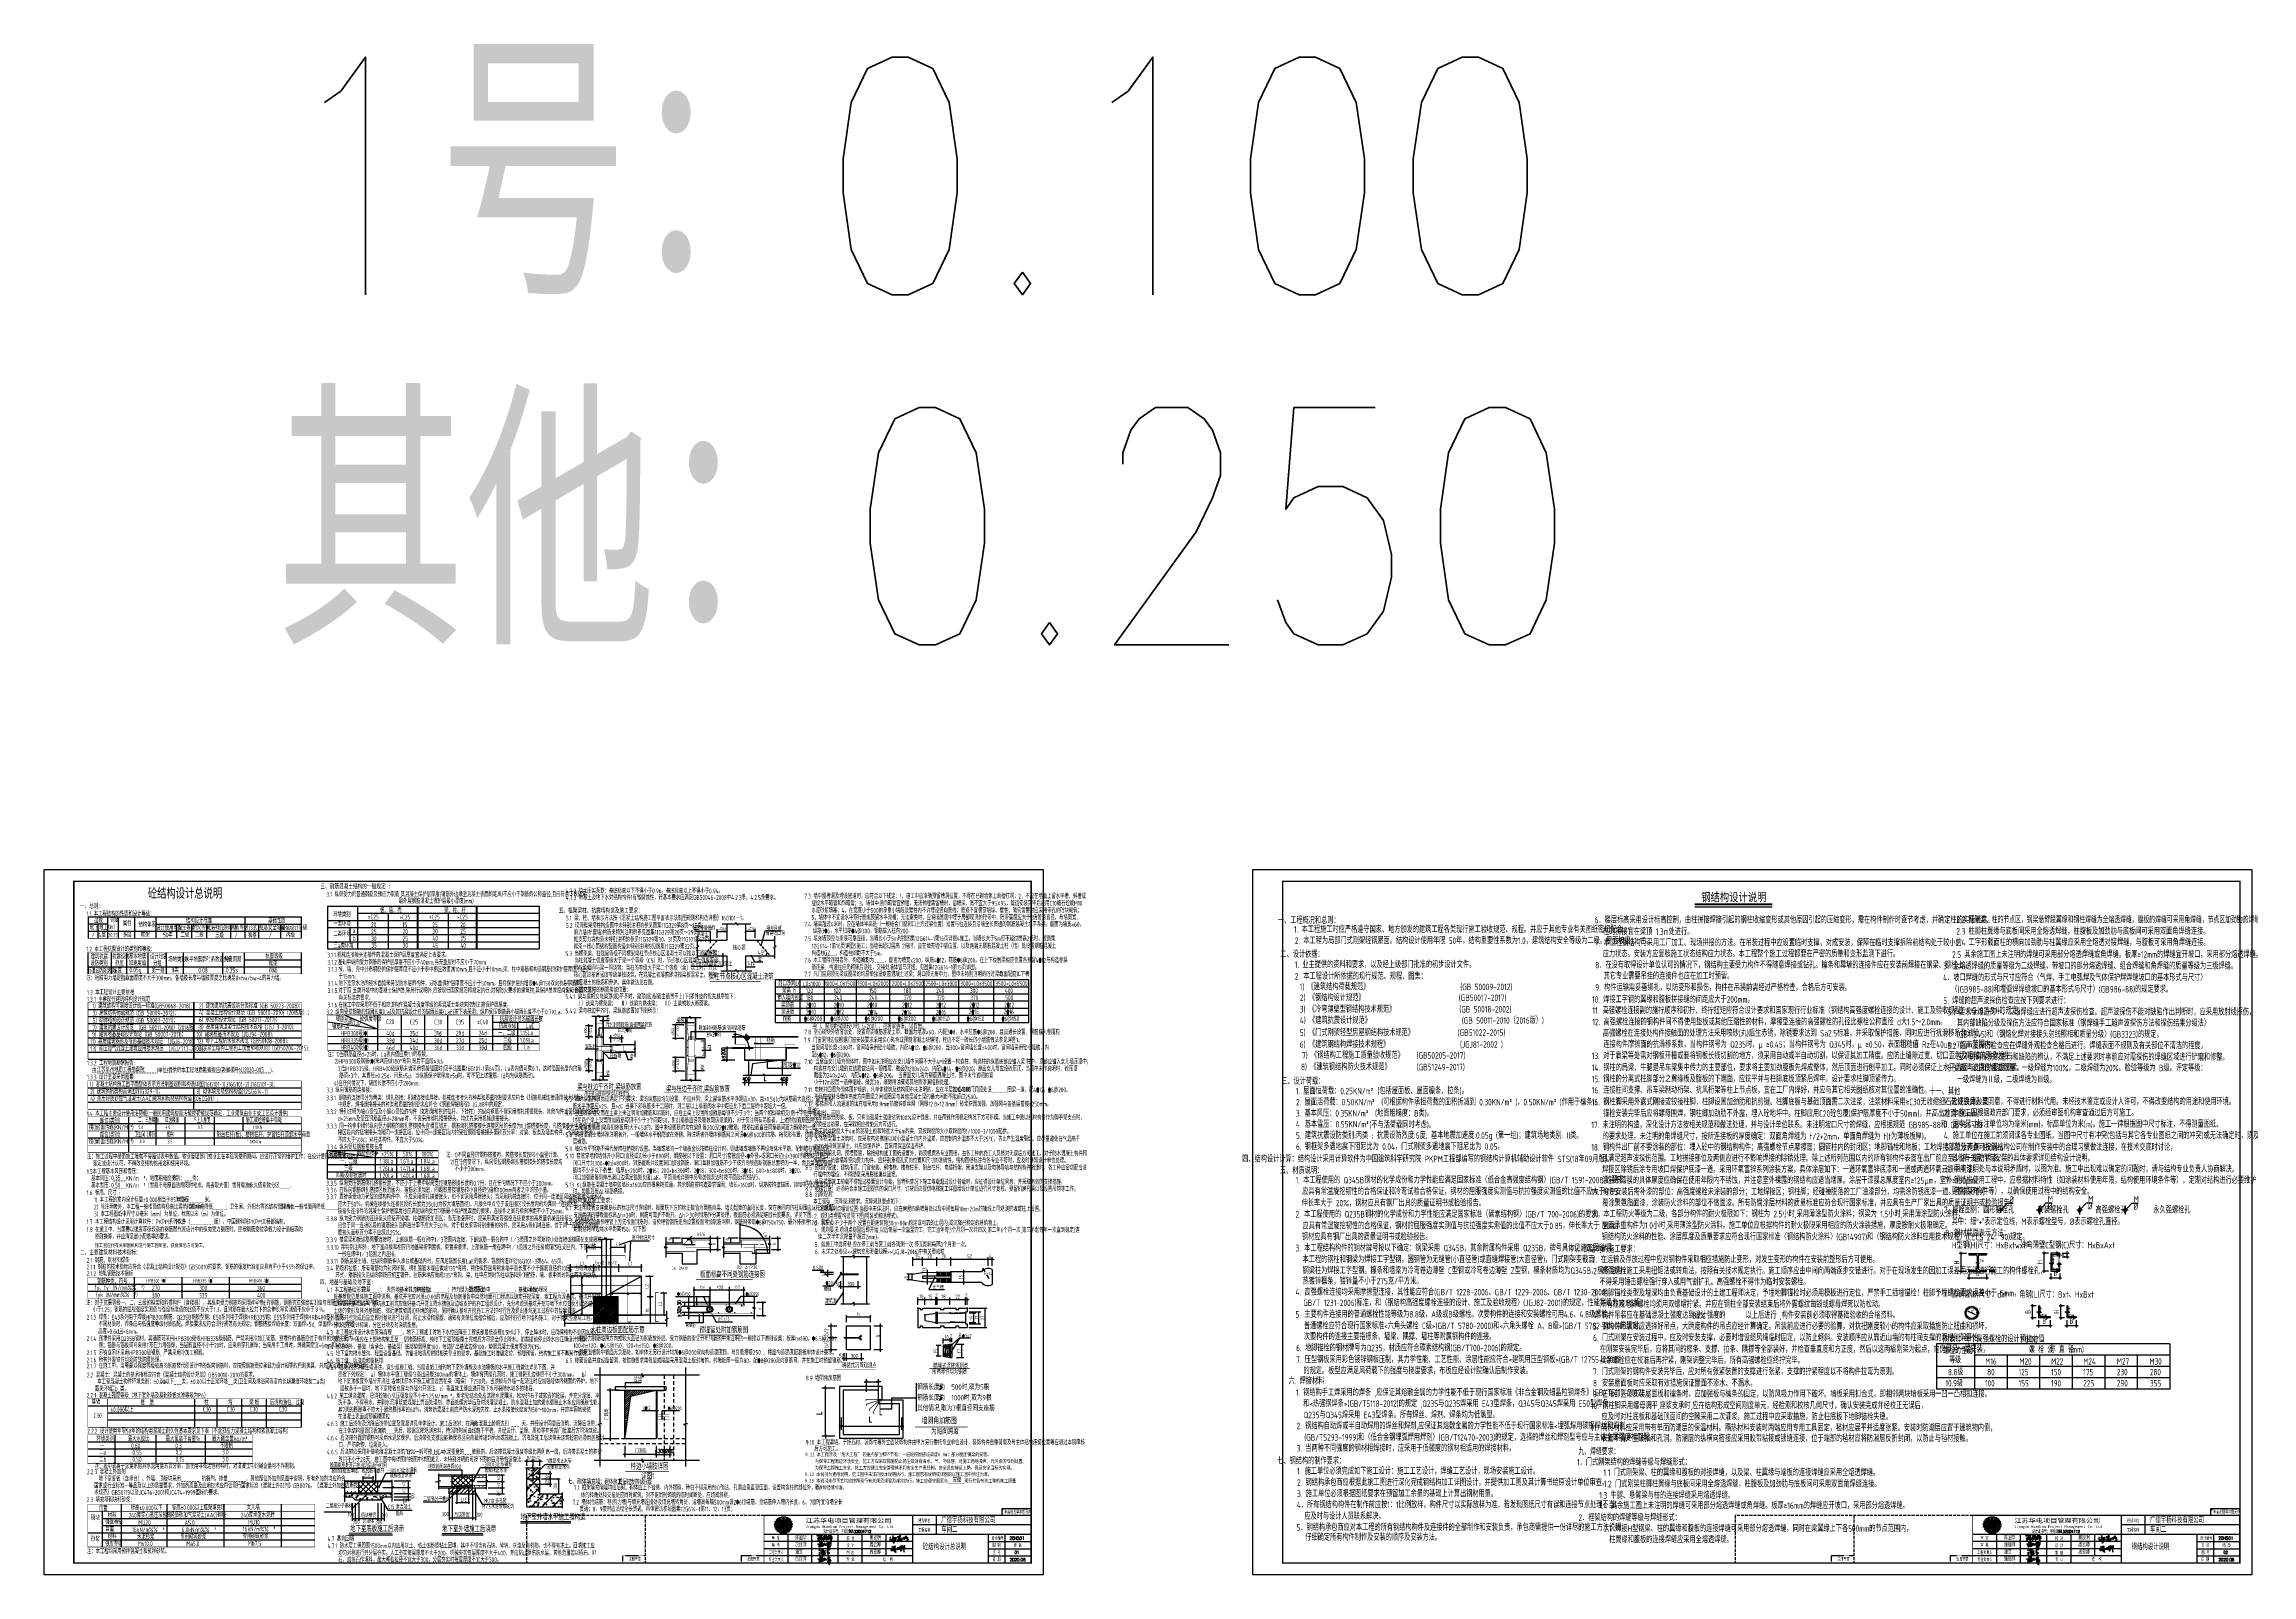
# Model space of a CAD drawing. Extents: x -2331248 to -1198620, y -977263 to -545844.
# Drawn here: x -2273240 to -2087371, y -765608 to -636710 of the extents above; entities that cross this region are included whole.
import ezdxf
from ezdxf.enums import TextEntityAlignment as Align

# ---------------------------------------------------------------- set-up
doc = ezdxf.new("R2010")
doc.units = 0
doc.header["$LTSCALE"] = 1000
doc.header["$MEASUREMENT"] = 0
doc.linetypes.add('3', pattern=[10, 3, -2, 3, -2])
doc.linetypes.add('DASH', pattern=[0.35, 0.25, -0.1])
doc.layers.get('0').update_dxf_attribs({"linetype": 'CONTINUOUS'})
doc.layers.get('DEFPOINTS').update_dxf_attribs({"linetype": 'CONTINUOUS'})
for name, color, linetype in [('BOLT', 7, 'CONTINUOUS'), ('BORDER', 7, 'CONTINUOUS'), ('DIM', 3, 'CONTINUOUS'), ('DIM_SYMB', 3, 'CONTINUOUS'), ('Prof', 2, 'CONTINUOUS'), ('PUB_TEXT', 7, 'CONTINUOUS'), ('PUB_TITLE', 4, 'CONTINUOUS'), ('ROOM', 7, 'CONTINUOUS'), ('sec', 7, 'CONTINUOUS'), ('TEXT', 7, 'CONTINUOUS'), ('THIN', 7, 'CONTINUOUS'), ('t图框', 222, 'CONTINUOUS'), ('填充', 8, 'CONTINUOUS'), ('文字', 7, 'CONTINUOUS'), ('标注', 33, 'CONTINUOUS'), ('梁__虚线', 4, '3'), ('结-说明', 7, 'CONTINUOUS'), ('说明图1', 2, 'CONTINUOUS'), ('说明图2', 6, 'CONTINUOUS'), ('说明图3', 1, 'CONTINUOUS')]:
    doc.layers.add(name, color=color, linetype=linetype)
doc.styles.add('_HZTXT', font='txt.shx', dxfattribs={"width": 0.8, "bigfont": 'hztxt.shx'})
doc.styles.add('_TEL_DIM', font='SIMPLEX', dxfattribs={"width": 0.8, "height": 3.5, "bigfont": 'HZTXT'})
doc.styles.add('DIM_FONT', font='tssdeng.shx', dxfattribs={"width": 0.8, "bigfont": 'tssdchn.shx'})
doc.styles.add('DIMZLJ', font='gbeitc.shx', dxfattribs={"width": 0.85, "bigfont": 'gbcbig.shx'})
doc.styles.add('HZ', font='tssdeng.shx', dxfattribs={"width": 0.8, "bigfont": 'tssdchn.shx'})
doc.styles.add('HZ2', font='txt.shx', dxfattribs={"width": 0.7, "bigfont": 'hztxt.shx'})
doc.styles.add('HZTXT', font='tssdeng.shx', dxfattribs={"width": 0.7, "bigfont": 'tssdchn.shx'})
doc.styles.add('ROMANS', font='romans', dxfattribs={"width": 0.8, "height": 2.5})
doc.styles.add('SM1', font='tssdeng.shx', dxfattribs={"width": 0.7, "bigfont": 'tssdchn.shx'})
doc.styles.add('SM2', font='SimSun.ttf', dxfattribs={"width": 0.7})
doc.styles.add('SM3', font='SIMHEI.TTF', dxfattribs={"width": 0.8})
doc.styles.add('STYLE1', font='txt.shx', dxfattribs={"width": 0.75, "bigfont": 'hztxt.shx'})
doc.styles.add('STYLE3', font='tssdeng.shx', dxfattribs={"bigfont": 'tssdchn.shx'})
doc.styles.add('TSSD_DIMENSION', font='Tssdeng.shx', dxfattribs={"width": 0.7, "bigfont": 'hztxt.shx'})
doc.styles.add('TSSD_REIN', font='Tssdeng.shx', dxfattribs={"width": 0.7, "bigfont": 'hztxt.shx'})
doc.styles.add('房间名称', font='SIMPLEX', dxfattribs={"width": 0.7, "bigfont": '0HZTXT'})
doc.styles.add('黑体', font='SIMHEI.TTF', dxfattribs={"width": 1.4})
doc.dimstyles.new('DIMN40', dxfattribs={"dimtxt": 300, "dimasz": 1, "dimexe": 250, "dimexo": 300, "dimgap": 150, "dimtad": 1, "dimdec": 0, "dimlfac": 0.25, "dimzin": 0, "dimdsep": 46, "dimtxsty": 'DIM_FONT', "dimblk": '_DIMX', "dimblk1": '_DIMX', "dimblk2": '_DIMX', "dimcen": 0.09, "dimclrt": 7, "dimadec": 0, "dimazin": 0, "dimtfac": 1, "dimtdec": 0, "dimtix": 1, "dimtmove": 2, "dimatfit": 3, "dimldrblk": '_DIMX', "dimfxl": 1, "dimtolj": 1, "dimtzin": 0, "dimarcsym": 0})
doc.dimstyles.new('TSSD_150_150', dxfattribs={"dimtxt": 450, "dimasz": 150, "dimexe": 150, "dimexo": 200, "dimgap": 150, "dimtad": 1, "dimdec": 0, "dimzin": 0, "dimdsep": 46, "dimtxsty": 'TSSD_DIMENSION', "dimblk": 'ARCHTICK', "dimblk1": 'ARCHTICK', "dimblk2": 'ARCHTICK', "dimsah": 1, "dimcen": 0, "dimdle": 150, "dimclrt": 7, "dimadec": 0, "dimazin": 0, "dimtfac": 1, "dimtdec": 0, "dimtix": 1, "dimtmove": 2, "dimatfit": 3, "dimldrblk": 'ARCHTICK', "dimfxl": 1, "dimtolj": 1, "dimtzin": 0, "dimarcsym": 0})
pattern_1 = [(0, (-1908197.643, 1899345.357), (9.375, 18.75), [0, -18.75])]

# ---------------------------------------------------------------- blocks, each defined once
blk = doc.blocks.new('_ARCHTICK')
at = {"color": 0, "linetype": 'ByBlock', "const_width": 0.4}
blk.add_lwpolyline([(-0.5, -0.5), (0.5, 0.5)], dxfattribs=at)
blk = doc.blocks.new('*D197')
at = {"layer": 'DEFPOINTS', "color": 0}
for p in [(-2111848, -738555), (-2111200, -738555), (-2111200, -740055)]:
    blk.add_point(p, dxfattribs=at)
at = {"layer": 'DIM', "color": 0, "lineweight": -2}
for p, q in [((-2111400, -738555), (-2111998, -738555)), ((-2111848, -740205), (-2111848, -738405)), ((-2111400, -740055), (-2111998, -740055))]:
    blk.add_line(p, q, dxfattribs=at)
at = {"layer": 'DIM', "color": 0, "lineweight": -2, "xscale": 150, "yscale": 150, "zscale": 150}
for p, rotation in [((-2111848, -738555), 90), ((-2111848, -740055), 270)]:
    blk.add_blockref('_ARCHTICK', p, dxfattribs=dict(at, rotation=rotation))
at = {"layer": 'DIM', "color": 7, "insert": (-2112223, -739305), "char_height": 450, "attachment_point": 5, "rotation": 90, "style": 'TSSD_DIMENSION'}
blk.add_mtext('\\A1;H', dxfattribs=at)
blk = doc.blocks.new('*D198')
at = {"layer": 'DEFPOINTS', "color": 0}
for p in [(-2111200, -740055), (-2109700, -740055), (-2109700, -740593)]:
    blk.add_point(p, dxfattribs=at)
at = {"layer": 'DIM', "color": 0, "lineweight": -2}
for p, q in [((-2111350, -740593), (-2109550, -740593)), ((-2111200, -740255), (-2111200, -740743)), ((-2109700, -740255), (-2109700, -740743))]:
    blk.add_line(p, q, dxfattribs=at)
at = {"layer": 'DIM', "color": 0, "lineweight": -2, "xscale": 150, "yscale": 150, "zscale": 150, "rotation": 180}
blk.add_blockref('_ARCHTICK', (-2111200, -740593), dxfattribs=at)
at = {"layer": 'DIM', "color": 0, "lineweight": -2, "xscale": 150, "yscale": 150, "zscale": 150}
blk.add_blockref('_ARCHTICK', (-2109700, -740593), dxfattribs=at)
at = {"layer": 'DIM', "color": 7, "insert": (-2110450, -740218), "char_height": 450, "attachment_point": 5, "style": 'TSSD_DIMENSION'}
blk.add_mtext('\\A1;B', dxfattribs=at)
blk = doc.blocks.new('*D199')
at = {"layer": 'DEFPOINTS', "color": 0}
for p in [(-2102485, -743857), (-2102485, -743957), (-2102379, -743957)]:
    blk.add_point(p, dxfattribs=at)
at = {"layer": 'DIM', "color": 0, "lineweight": -2}
for p, q in [((-2102379, -743857), (-2102379, -743707)), ((-2102379, -743857), (-2102379, -743957)), ((-2102379, -743957), (-2102379, -744107)), ((-2102285, -743857), (-2102229, -743857)), ((-2102285, -743957), (-2102229, -743957))]:
    blk.add_line(p, q, dxfattribs=at)
at = {"layer": 'DIM', "color": 0, "lineweight": -2, "xscale": 150, "yscale": 150, "zscale": 150}
for p, rotation in [((-2102379, -743857), 270), ((-2102379, -743957), 90)]:
    blk.add_blockref('_ARCHTICK', p, dxfattribs=dict(at, rotation=rotation))
at = {"layer": 'DIM', "color": 7, "insert": (-2102629, -743706), "char_height": 450, "attachment_point": 5, "rotation": 90, "style": 'TSSD_DIMENSION'}
blk.add_mtext('\\A1;t', dxfattribs=at)
blk = doc.blocks.new('*D200')
at = {"layer": 'DEFPOINTS', "color": 0}
for p in [(-2102955, -743957), (-2102155, -743957), (-2102155, -744624)]:
    blk.add_point(p, dxfattribs=at)
at = {"layer": 'DIM', "color": 0, "lineweight": -2}
for p, q in [((-2103105, -744624), (-2102005, -744624)), ((-2102955, -744157), (-2102955, -744774)), ((-2102155, -744157), (-2102155, -744774))]:
    blk.add_line(p, q, dxfattribs=at)
at = {"layer": 'DIM', "color": 0, "lineweight": -2, "xscale": 150, "yscale": 150, "zscale": 150, "rotation": 180}
blk.add_blockref('_ARCHTICK', (-2102955, -744624), dxfattribs=at)
at = {"layer": 'DIM', "color": 0, "lineweight": -2, "xscale": 150, "yscale": 150, "zscale": 150}
blk.add_blockref('_ARCHTICK', (-2102155, -744624), dxfattribs=at)
at = {"layer": 'DIM', "color": 7, "insert": (-2102555, -744249), "char_height": 450, "attachment_point": 5, "style": 'TSSD_DIMENSION'}
blk.add_mtext('\\A1;B', dxfattribs=at)
blk = doc.blocks.new('*D201')
at = {"layer": 'DEFPOINTS', "color": 0}
for p in [(-2102955, -743366), (-2102855, -743366), (-2102855, -743481)]:
    blk.add_point(p, dxfattribs=at)
at = {"layer": 'DIM', "color": 0, "lineweight": -2}
for p, q in [((-2102955, -743481), (-2103105, -743481)), ((-2102955, -743481), (-2102855, -743481)), ((-2102955, -743566), (-2102955, -743631)), ((-2102855, -743481), (-2102705, -743481)), ((-2102855, -743566), (-2102855, -743631))]:
    blk.add_line(p, q, dxfattribs=at)
at = {"layer": 'DIM', "color": 0, "lineweight": -2, "xscale": 150, "yscale": 150, "zscale": 150}
blk.add_blockref('_ARCHTICK', (-2102955, -743481), dxfattribs=at)
at = {"layer": 'DIM', "color": 0, "lineweight": -2, "xscale": 150, "yscale": 150, "zscale": 150, "rotation": 180}
blk.add_blockref('_ARCHTICK', (-2102855, -743481), dxfattribs=at)
at = {"layer": 'DIM', "color": 7, "insert": (-2102732, -743232), "char_height": 450, "attachment_point": 5, "style": 'TSSD_DIMENSION'}
blk.add_mtext('\\A1;t', dxfattribs=at)
blk = doc.blocks.new('*D202')
at = {"layer": 'DEFPOINTS', "color": 0}
for p in [(-2103448, -742957), (-2102955, -742957), (-2102955, -743957)]:
    blk.add_point(p, dxfattribs=at)
at = {"layer": 'DIM', "color": 0, "lineweight": -2}
for p, q in [((-2103155, -742957), (-2103598, -742957)), ((-2103448, -744107), (-2103448, -742807)), ((-2103155, -743957), (-2103598, -743957))]:
    blk.add_line(p, q, dxfattribs=at)
at = {"layer": 'DIM', "color": 0, "lineweight": -2, "xscale": 150, "yscale": 150, "zscale": 150}
for p, rotation in [((-2103448, -742957), 90), ((-2103448, -743957), 270)]:
    blk.add_blockref('_ARCHTICK', p, dxfattribs=dict(at, rotation=rotation))
at = {"layer": 'DIM', "color": 7, "insert": (-2103823, -743457), "char_height": 450, "attachment_point": 5, "rotation": 90, "style": 'TSSD_DIMENSION'}
blk.add_mtext('\\A1;H', dxfattribs=at)
blk = doc.blocks.new('*D203')
at = {"layer": 'DEFPOINTS', "color": 0}
for p in [(-2103534, -738523), (-2103534, -738823), (-2102909, -738523)]:
    blk.add_point(p, dxfattribs=at)
at = {"layer": 'DIM', "color": 0, "lineweight": -2}
for p, q in [((-2103334, -738523), (-2102759, -738523)), ((-2103334, -738823), (-2102759, -738823)), ((-2102909, -738523), (-2102909, -738373)), ((-2102909, -738823), (-2102909, -738523)), ((-2102909, -738823), (-2102909, -738973))]:
    blk.add_line(p, q, dxfattribs=at)
at = {"layer": 'DIM', "color": 0, "lineweight": -2, "xscale": 150, "yscale": 150, "zscale": 150}
for p, rotation in [((-2102909, -738523), 270), ((-2102909, -738823), 90)]:
    blk.add_blockref('_ARCHTICK', p, dxfattribs=dict(at, rotation=rotation))
at = {"layer": 'DIM', "color": 7, "insert": (-2103284, -738673), "char_height": 450, "attachment_point": 5, "rotation": 90, "style": 'TSSD_DIMENSION'}
blk.add_mtext('\\A1;A', dxfattribs=at)
blk = doc.blocks.new('*D204')
at = {"layer": 'DEFPOINTS', "color": 0}
for p in [(-2103534, -739442), (-2103634, -739836), (-2103534, -739836)]:
    blk.add_point(p, dxfattribs=at)
at = {"layer": 'DIM', "color": 0, "lineweight": -2}
for p, q in [((-2103634, -739442), (-2103784, -739442)), ((-2103634, -739636), (-2103634, -739292)), ((-2103634, -739442), (-2103534, -739442)), ((-2103534, -739636), (-2103534, -739292)), ((-2103534, -739442), (-2103384, -739442))]:
    blk.add_line(p, q, dxfattribs=at)
at = {"layer": 'DIM', "color": 0, "lineweight": -2, "xscale": 150, "yscale": 150, "zscale": 150}
blk.add_blockref('_ARCHTICK', (-2103634, -739442), dxfattribs=at)
at = {"layer": 'DIM', "color": 0, "lineweight": -2, "xscale": 150, "yscale": 150, "zscale": 150, "rotation": 180}
blk.add_blockref('_ARCHTICK', (-2103534, -739442), dxfattribs=at)
at = {"layer": 'DIM', "color": 7, "insert": (-2103584, -739067), "char_height": 450, "attachment_point": 5, "style": 'TSSD_DIMENSION'}
blk.add_mtext('\\A1;t', dxfattribs=at)
blk = doc.blocks.new('*D205')
at = {"layer": 'DEFPOINTS', "color": 0}
for p in [(-2104793, -743857), (-2104793, -743957), (-2104688, -743957)]:
    blk.add_point(p, dxfattribs=at)
at = {"layer": 'DIM', "color": 0, "lineweight": -2}
for p, q in [((-2104688, -743857), (-2104688, -743707)), ((-2104688, -743857), (-2104688, -743957)), ((-2104688, -743957), (-2104688, -744107)), ((-2104593, -743857), (-2104538, -743857)), ((-2104593, -743957), (-2104538, -743957))]:
    blk.add_line(p, q, dxfattribs=at)
at = {"layer": 'DIM', "color": 0, "lineweight": -2, "xscale": 150, "yscale": 150, "zscale": 150}
for p, rotation in [((-2104688, -743857), 270), ((-2104688, -743957), 90)]:
    blk.add_blockref('_ARCHTICK', p, dxfattribs=dict(at, rotation=rotation))
at = {"layer": 'DIM', "color": 7, "insert": (-2104938, -743706), "char_height": 450, "attachment_point": 5, "rotation": 90, "style": 'TSSD_DIMENSION'}
blk.add_mtext('\\A1;t', dxfattribs=at)
blk = doc.blocks.new('*D206')
at = {"layer": 'DEFPOINTS', "color": 0}
for p in [(-2105338, -743957), (-2104338, -743957), (-2104338, -744624)]:
    blk.add_point(p, dxfattribs=at)
at = {"layer": 'DIM', "color": 0, "lineweight": -2}
for p, q in [((-2105488, -744624), (-2104188, -744624)), ((-2105338, -744157), (-2105338, -744774)), ((-2104338, -744157), (-2104338, -744774))]:
    blk.add_line(p, q, dxfattribs=at)
at = {"layer": 'DIM', "color": 0, "lineweight": -2, "xscale": 150, "yscale": 150, "zscale": 150, "rotation": 180}
blk.add_blockref('_ARCHTICK', (-2105338, -744624), dxfattribs=at)
at = {"layer": 'DIM', "color": 0, "lineweight": -2, "xscale": 150, "yscale": 150, "zscale": 150}
blk.add_blockref('_ARCHTICK', (-2104338, -744624), dxfattribs=at)
at = {"layer": 'DIM', "color": 7, "insert": (-2104838, -744249), "char_height": 450, "attachment_point": 5, "style": 'TSSD_DIMENSION'}
blk.add_mtext('\\A1;B', dxfattribs=at)
blk = doc.blocks.new('*D207')
at = {"layer": 'DEFPOINTS', "color": 0}
for p in [(-2105338, -743360), (-2105238, -743360), (-2105238, -743476)]:
    blk.add_point(p, dxfattribs=at)
at = {"layer": 'DIM', "color": 0, "lineweight": -2}
for p, q in [((-2105338, -743476), (-2105488, -743476)), ((-2105338, -743476), (-2105238, -743476)), ((-2105238, -743476), (-2105088, -743476)), ((-2105338, -743560), (-2105338, -743626)), ((-2105238, -743560), (-2105238, -743626))]:
    blk.add_line(p, q, dxfattribs=at)
at = {"layer": 'DIM', "color": 0, "lineweight": -2, "xscale": 150, "yscale": 150, "zscale": 150}
blk.add_blockref('_ARCHTICK', (-2105338, -743476), dxfattribs=at)
at = {"layer": 'DIM', "color": 0, "lineweight": -2, "xscale": 150, "yscale": 150, "zscale": 150, "rotation": 180}
blk.add_blockref('_ARCHTICK', (-2105238, -743476), dxfattribs=at)
at = {"layer": 'DIM', "color": 7, "insert": (-2105116, -743226), "char_height": 450, "attachment_point": 5, "style": 'TSSD_DIMENSION'}
blk.add_mtext('\\A1;t', dxfattribs=at)
blk = doc.blocks.new('*D208')
at = {"layer": 'DEFPOINTS', "color": 0}
for p in [(-2105831, -742957), (-2105338, -742957), (-2105338, -743957)]:
    blk.add_point(p, dxfattribs=at)
at = {"layer": 'DIM', "color": 0, "lineweight": -2}
for p, q in [((-2105538, -742957), (-2105981, -742957)), ((-2105831, -744107), (-2105831, -742807)), ((-2105538, -743957), (-2105981, -743957))]:
    blk.add_line(p, q, dxfattribs=at)
at = {"layer": 'DIM', "color": 0, "lineweight": -2, "xscale": 150, "yscale": 150, "zscale": 150}
for p, rotation in [((-2105831, -742957), 90), ((-2105831, -743957), 270)]:
    blk.add_blockref('_ARCHTICK', p, dxfattribs=dict(at, rotation=rotation))
at = {"layer": 'DIM', "color": 7, "insert": (-2106206, -743457), "char_height": 450, "attachment_point": 5, "rotation": 90, "style": 'TSSD_DIMENSION'}
blk.add_mtext('\\A1;B', dxfattribs=at)
blk = doc.blocks.new('*D209')
at = {"layer": 'DEFPOINTS', "color": 0}
for p in [(-2104849, -738523), (-2104284, -738523), (-2104284, -740023)]:
    blk.add_point(p, dxfattribs=at)
at = {"layer": 'DIM', "color": 0, "lineweight": -2}
for p, q in [((-2104484, -738523), (-2104999, -738523)), ((-2104849, -740173), (-2104849, -738373)), ((-2104484, -740023), (-2104999, -740023))]:
    blk.add_line(p, q, dxfattribs=at)
at = {"layer": 'DIM', "color": 0, "lineweight": -2, "xscale": 150, "yscale": 150, "zscale": 150}
for p, rotation in [((-2104849, -738523), 90), ((-2104849, -740023), 270)]:
    blk.add_blockref('_ARCHTICK', p, dxfattribs=dict(at, rotation=rotation))
at = {"layer": 'DIM', "color": 7, "insert": (-2105224, -739273), "char_height": 450, "attachment_point": 5, "rotation": 90, "style": 'TSSD_DIMENSION'}
blk.add_mtext('\\A1;H', dxfattribs=at)
blk = doc.blocks.new('*D210')
at = {"layer": 'DEFPOINTS', "color": 0}
for p in [(-2104284, -739273), (-2104184, -739273), (-2104184, -739388)]:
    blk.add_point(p, dxfattribs=at)
at = {"layer": 'DIM', "color": 0, "lineweight": -2}
for p, q in [((-2104284, -739388), (-2104434, -739388)), ((-2104284, -739388), (-2104184, -739388)), ((-2104284, -739473), (-2104284, -739538)), ((-2104184, -739388), (-2104034, -739388)), ((-2104184, -739473), (-2104184, -739538))]:
    blk.add_line(p, q, dxfattribs=at)
at = {"layer": 'DIM', "color": 0, "lineweight": -2, "xscale": 150, "yscale": 150, "zscale": 150}
blk.add_blockref('_ARCHTICK', (-2104284, -739388), dxfattribs=at)
at = {"layer": 'DIM', "color": 0, "lineweight": -2, "xscale": 150, "yscale": 150, "zscale": 150, "rotation": 180}
blk.add_blockref('_ARCHTICK', (-2104184, -739388), dxfattribs=at)
at = {"layer": 'DIM', "color": 7, "insert": (-2104061, -739138), "char_height": 450, "attachment_point": 5, "style": 'TSSD_DIMENSION'}
blk.add_mtext('\\A1;t', dxfattribs=at)
blk = doc.blocks.new('*D211')
at = {"layer": 'DEFPOINTS', "color": 0}
for p in [(-2103878, -738523), (-2103878, -738623), (-2103773, -738523)]:
    blk.add_point(p, dxfattribs=at)
at = {"layer": 'DIM', "color": 0, "lineweight": -2}
for p, q in [((-2103773, -738523), (-2103773, -738373)), ((-2103773, -738623), (-2103773, -738523)), ((-2103773, -738623), (-2103773, -738773)), ((-2103678, -738523), (-2103623, -738523)), ((-2103678, -738623), (-2103623, -738623))]:
    blk.add_line(p, q, dxfattribs=at)
at = {"layer": 'DIM', "color": 0, "lineweight": -2, "xscale": 150, "yscale": 150, "zscale": 150}
for p, rotation in [((-2103773, -738523), 270), ((-2103773, -738623), 90)]:
    blk.add_blockref('_ARCHTICK', p, dxfattribs=dict(at, rotation=rotation))
at = {"layer": 'DIM', "color": 7, "insert": (-2104023, -738774), "char_height": 450, "attachment_point": 5, "rotation": 90, "style": 'TSSD_DIMENSION'}
blk.add_mtext('\\A1;t', dxfattribs=at)
blk = doc.blocks.new('*D212')
at = {"layer": 'DEFPOINTS', "color": 0}
for p in [(-2103878, -739923), (-2103878, -740023), (-2103773, -740023)]:
    blk.add_point(p, dxfattribs=at)
at = {"layer": 'DIM', "color": 0, "lineweight": -2}
for p, q in [((-2103773, -739923), (-2103773, -739773)), ((-2103773, -739923), (-2103773, -740023)), ((-2103773, -740023), (-2103773, -740173)), ((-2103678, -739923), (-2103623, -739923)), ((-2103678, -740023), (-2103623, -740023))]:
    blk.add_line(p, q, dxfattribs=at)
at = {"layer": 'DIM', "color": 0, "lineweight": -2, "xscale": 150, "yscale": 150, "zscale": 150}
for p, rotation in [((-2103773, -739923), 270), ((-2103773, -740023), 90)]:
    blk.add_blockref('_ARCHTICK', p, dxfattribs=dict(at, rotation=rotation))
at = {"layer": 'DIM', "color": 7, "insert": (-2104023, -739772), "char_height": 450, "attachment_point": 5, "rotation": 90, "style": 'TSSD_DIMENSION'}
blk.add_mtext('\\A1;t', dxfattribs=at)
blk = doc.blocks.new('*D213')
at = {"layer": 'DEFPOINTS', "color": 0}
for p in [(-2104284, -740023), (-2103534, -740023), (-2103534, -740593)]:
    blk.add_point(p, dxfattribs=at)
at = {"layer": 'DIM', "color": 0, "lineweight": -2}
for p, q in [((-2104434, -740593), (-2103384, -740593)), ((-2104284, -740223), (-2104284, -740743)), ((-2103534, -740223), (-2103534, -740743))]:
    blk.add_line(p, q, dxfattribs=at)
at = {"layer": 'DIM', "color": 0, "lineweight": -2, "xscale": 150, "yscale": 150, "zscale": 150, "rotation": 180}
blk.add_blockref('_ARCHTICK', (-2104284, -740593), dxfattribs=at)
at = {"layer": 'DIM', "color": 0, "lineweight": -2, "xscale": 150, "yscale": 150, "zscale": 150}
blk.add_blockref('_ARCHTICK', (-2103534, -740593), dxfattribs=at)
at = {"layer": 'DIM', "color": 7, "insert": (-2103909, -740218), "char_height": 450, "attachment_point": 5, "style": 'TSSD_DIMENSION'}
blk.add_mtext('\\A1;B', dxfattribs=at)
blk = doc.blocks.new('_DIMX')
blk.add_line((-150, 0), (150, 0))
at = {"const_width": 50}
blk.add_lwpolyline([(-70, -70), (70, 70)], dxfattribs=at)
blk = doc.blocks.new('*D214')
at = {"color": 0, "lineweight": -2}
for p, q in [((-2224883, -750057), (-2225836, -750057)), ((-2225586, -750058), (-2225586, -754163)), ((-2224883, -754164), (-2225836, -754164))]:
    blk.add_line(p, q, dxfattribs=at)
at = {"layer": 'DEFPOINTS', "color": 0}
for p in [(-2224583, -750057, -47518), (-2225586, -754164), (-2224583, -754164, -47518)]:
    blk.add_point(p, dxfattribs=at)
at = {"color": 0, "lineweight": -2}
for p, rotation in [((-2225586, -750057), 90), ((-2225586, -754164), 270)]:
    blk.add_blockref('_DIMX', p, dxfattribs=dict(at, rotation=rotation))
at = {"color": 7, "insert": (-2225886, -752111), "char_height": 300, "attachment_point": 5, "rotation": 90, "style": '_HZTXT'}
blk.add_mtext('\\A1;门洞高', dxfattribs=at)
blk = doc.blocks.new('_TSDBK')
blk.add_line((-1, 0), (0, 0))
at = {"const_width": 0.5}
blk.add_lwpolyline([(-0.7, -0.7), (0.7, 0.7)], dxfattribs=at)
blk = doc.blocks.new('DIMB')
at = {"color": 0}
for q in [(-1, 0), (1, 0)]:
    blk.add_line((0, 0), q, dxfattribs=at)
at = {"color": 0, "const_width": 0.3}
blk.add_lwpolyline([(0.5, 0.5), (-0.5, -0.5)], dxfattribs=at)
blk = doc.blocks.new('_TS_GJXX')
blk.add_lwpolyline([(-0.7, -0.7, 0.5, 0.5, 0), (0.7, 0.7, 0.5, 0.5, 0)], format="xyseb")
blk = doc.blocks.new('*D215')
at = {"color": 0, "lineweight": -2}
for p, q in [((-2221043, -754745), (-2221043, -755736)), ((-2221042, -755486), (-2220575, -755486)), ((-2220574, -754745), (-2220574, -755736))]:
    blk.add_line(p, q, dxfattribs=at)
at = {"layer": 'DEFPOINTS', "color": 0}
for p in [(-2221043, -754445), (-2220574, -754445), (-2220574, -755486)]:
    blk.add_point(p, dxfattribs=at)
at = {"color": 0, "lineweight": -2, "rotation": 180}
blk.add_blockref('_DIMX', (-2221043, -755486), dxfattribs=at)
at = {"color": 0, "lineweight": -2}
blk.add_blockref('_DIMX', (-2220574, -755486), dxfattribs=at)
at = {"color": 7, "insert": (-2220597, -755186), "char_height": 300, "attachment_point": 5, "style": '_HZTXT'}
blk.add_mtext('\\A1;200', dxfattribs=at)
blk = doc.blocks.new('*D216')
at = {"color": 0, "lineweight": -2}
for p, q in [((-2221701, -755486), (-2221702, -755486)), ((-2221700, -754745), (-2221700, -755736)), ((-2221700, -755486), (-2221043, -755486)), ((-2221043, -754745), (-2221043, -755736)), ((-2221042, -755486), (-2221041, -755486))]:
    blk.add_line(p, q, dxfattribs=at)
at = {"layer": 'DEFPOINTS', "color": 0}
for p in [(-2221700, -754445), (-2221043, -754445), (-2221043, -755486)]:
    blk.add_point(p, dxfattribs=at)
at = {"color": 0, "lineweight": -2}
blk.add_blockref('_DIMX', (-2221700, -755486), dxfattribs=at)
at = {"color": 0, "lineweight": -2, "rotation": 180}
blk.add_blockref('_DIMX', (-2221043, -755486), dxfattribs=at)
at = {"color": 7, "insert": (-2221371, -755186), "char_height": 300, "attachment_point": 5, "style": '_HZTXT'}
blk.add_mtext('\\A1;≤300', dxfattribs=at)
blk = doc.blocks.new('*D217')
at = {"color": 0, "lineweight": -2}
for p, q in [((-2224340, -754745), (-2224340, -755736)), ((-2221701, -755486), (-2224339, -755486)), ((-2221700, -754745), (-2221700, -755736))]:
    blk.add_line(p, q, dxfattribs=at)
at = {"layer": 'DEFPOINTS', "color": 0}
for p in [(-2224340, -754445), (-2221700, -754445), (-2224340, -755486)]:
    blk.add_point(p, dxfattribs=at)
at = {"color": 0, "lineweight": -2, "rotation": 180}
blk.add_blockref('_DIMX', (-2224340, -755486), dxfattribs=at)
at = {"color": 0, "lineweight": -2}
blk.add_blockref('_DIMX', (-2221700, -755486), dxfattribs=at)
at = {"color": 7, "insert": (-2223020, -755186), "char_height": 300, "attachment_point": 5, "style": '_HZTXT'}
blk.add_mtext('\\A1;门洞宽', dxfattribs=at)
blk = doc.blocks.new('*D218')
at = {"color": 0, "lineweight": -2}
for p, q in [((-2214287, -724146), (-2214288, -724146)), ((-2214286, -723819), (-2214286, -724396)), ((-2213941, -724146), (-2214286, -724146)), ((-2213941, -723819), (-2213941, -724396)), ((-2213940, -724146), (-2213939, -724146))]:
    blk.add_line(p, q, dxfattribs=at)
at = {"layer": 'DEFPOINTS', "color": 0}
for p in [(-2214286, -723519), (-2214286, -724146), (-2213941, -723519)]:
    blk.add_point(p, dxfattribs=at)
at = {"color": 0, "lineweight": -2}
blk.add_blockref('_DIMX', (-2214286, -724146), dxfattribs=at)
at = {"color": 0, "lineweight": -2, "rotation": 180}
blk.add_blockref('_DIMX', (-2213941, -724146), dxfattribs=at)
at = {"color": 7, "insert": (-2214114, -723846), "char_height": 300, "attachment_point": 5, "style": '_HZTXT'}
blk.add_mtext('\\A1;400', dxfattribs=at)
blk = doc.blocks.new('*D220')
at = {"color": 0, "lineweight": -2}
for p, q in [((-2215094, -721264), (-2216007, -721264)), ((-2215094, -722264), (-2216007, -722264)), ((-2215757, -721263), (-2215757, -721262)), ((-2215757, -721264), (-2215757, -722264)), ((-2215757, -722265), (-2215757, -722266))]:
    blk.add_line(p, q, dxfattribs=at)
at = {"layer": 'DEFPOINTS', "color": 0}
for p in [(-2215757, -722264), (-2214794, -721264), (-2214794, -722264)]:
    blk.add_point(p, dxfattribs=at)
at = {"color": 0, "lineweight": -2}
for p, rotation in [((-2215757, -721264), 270), ((-2215757, -722264), 90)]:
    blk.add_blockref('_DIMX', p, dxfattribs=dict(at, rotation=rotation))
at = {"color": 7, "insert": (-2216057, -721764), "char_height": 300, "attachment_point": 5, "rotation": 90, "style": '_HZTXT'}
blk.add_mtext('\\A1;h≤200', dxfattribs=at)
blk = doc.blocks.new('*D221')
at = {"color": 0, "lineweight": -2}
for p, q in [((-2211115, -724146), (-2211116, -724146)), ((-2211114, -723819), (-2211114, -724396)), ((-2211114, -724146), (-2210770, -724146)), ((-2210770, -723819), (-2210770, -724396)), ((-2210769, -724146), (-2210768, -724146))]:
    blk.add_line(p, q, dxfattribs=at)
at = {"layer": 'DEFPOINTS', "color": 0}
for p in [(-2211114, -723519), (-2210770, -723519), (-2210770, -724146)]:
    blk.add_point(p, dxfattribs=at)
at = {"color": 0, "lineweight": -2}
blk.add_blockref('_DIMX', (-2211114, -724146), dxfattribs=at)
at = {"color": 0, "lineweight": -2, "rotation": 180}
blk.add_blockref('_DIMX', (-2210770, -724146), dxfattribs=at)
at = {"color": 7, "insert": (-2210942, -723846), "char_height": 300, "attachment_point": 5, "style": '_HZTXT'}
blk.add_mtext('\\A1;400', dxfattribs=at)
blk = doc.blocks.new('A$C5A861AD6')
h = blk.add_hatch(color=256)
h.paths.add_polyline_path([(852, 1429), (859, 1579), (837, 1594), (799, 1600), (424, 889), (349, 887), (289, 900), (286, 944), (297, 944), (556, 1141), (571, 1184), (547, 1219), (367, 1217), (0, 1148), (0, 1096), (47, 1096), (177, 1104), (336, 1140), (506, 1165), (508, 1138), (450, 1101), (221, 938), (240, 873), (311, 832), (395, 827), (308, 697), (307, 546), (402, 551), (560, 726), (570, 802), (547, 821), (476, 848), (483, 895), (765, 1459), (777, 1459), (761, 1301), (743, 1197), (726, 1192), (722, 1150), (745, 1131), (823, 1134), (957, 1196), (960, 1153), (820, 1001), (821, 1060), (806, 1071), (801, 1099), (778, 1104), (710, 1020), (712, 953), (717, 944), (658, 818), (663, 744), (725, 647), (915, 657), (1146, 837), (1142, 885), (1123, 872), (910, 716), (830, 707), (774, 708), (735, 754), (736, 848), (751, 879), (785, 881), (830, 896), (900, 901), (902, 936), (877, 969), (859, 952), (829, 960), (1011, 1147), (1009, 1232), (909, 1232), (780, 1176)])
h.paths.add_polyline_path([(510, 802), (510, 756), (373, 602), (359, 659), (435, 799)], flags=16)
for points in [[(384, 1568), (330, 1565), (330, 1515), (422, 1430), (442, 1429), (481, 1384), (480, 1358), (505, 1357), (445, 1307), (445, 1295), (487, 1297), (539, 1345), (552, 1349), (555, 1415), (536, 1419), (480, 1484), (457, 1485)], [(1448, 1215), (1428, 1242), (1224, 1240), (1085, 1199), (1106, 1151), (1165, 1144), (1205, 1160), (1394, 1157), (1410, 1145), (1440, 1157)], [(1483, 988), (1457, 1018), (1419, 982), (1345, 988), (1342, 1022), (1305, 1050), (1233, 984), (1214, 950), (1193, 1001), (1164, 1024), (1124, 997), (1165, 887), (1181, 862), (1216, 868), (1257, 935), (1278, 975), (1288, 972), (1319, 913), (1383, 916), (1389, 927), (1448, 938)], [(1668, 1013), (1693, 1022), (1649, 1052), (1635, 1012), (1615, 1040), (1572, 1055), (1546, 1043), (1540, 1024), (1537, 1074), (1506, 1084), (1491, 1070), (1491, 967), (1515, 951), (1558, 945), (1564, 979), (1595, 981), (1594, 958), (1661, 961)]]:
    blk.add_hatch(color=256).paths.add_polyline_path(points)
h = blk.add_hatch(color=256)
h.paths.add_polyline_path([(2317, 1047), (2303, 1100), (2269, 1096), (2264, 948), (2237, 948), (2170, 929), (2174, 960), (2228, 1009), (2244, 1086), (2189, 1141), (2116, 1151), (2008, 1086), (1998, 1163), (2087, 1202), (2271, 1395), (2336, 1460), (2312, 1504), (2242, 1458), (2141, 1451), (2085, 1482), (1995, 1545), (1993, 1489), (2037, 1431), (2143, 1390), (2039, 1373), (1850, 1347), (1754, 1298), (1759, 1260), (2024, 1308), (2102, 1315), (2112, 1294), (1981, 1197), (1969, 1226), (1930, 1233), (1939, 1111), (1960, 937), (1928, 683), (1913, 500), (1902, 408), (1903, 329), (1923, 297), (1942, 345), (1966, 644), (2010, 900), (2016, 1005), (2114, 1094), (2179, 1091), (2174, 1033), (2138, 985), (2109, 952), (2143, 913), (2039, 824), (2039, 761), (2102, 698), (2245, 684), (2222, 494), (2201, 295), (2189, 234), (2184, 27), (2228, 0), (2232, 137), (2263, 486), (2298, 675), (2423, 721), (2477, 813), (2440, 929), (2406, 929), (2404, 881), (2421, 830), (2385, 762), (2308, 736)])
h.paths.add_polyline_path([(2251, 736), (2143, 749), (2093, 792), (2134, 842), (2171, 878), (2258, 907)], flags=16)
for p, q in [((384, 1568), (330, 1565)), ((330, 1565), (330, 1515)), ((330, 1515), (422, 1430)), ((457, 1485), (384, 1568)), ((422, 1430), (442, 1429)), ((442, 1429), (481, 1384)), ((505, 1357), (445, 1307)), ((445, 1307), (445, 1295)), ((445, 1295), (487, 1297)), ((480, 1484), (457, 1485)), ((536, 1419), (480, 1484)), ((481, 1384), (480, 1358)), ((480, 1358), (505, 1357)), ((487, 1297), (539, 1345)), ((555, 1415), (536, 1419)), ((539, 1345), (552, 1349)), ((552, 1349), (555, 1415))]:
    blk.add_line(p, q)
for points in [[(0, 1096), (0, 1148), (367, 1217), (547, 1219), (571, 1184), (556, 1141), (297, 944), (286, 944), (289, 900), (349, 887), (424, 889), (799, 1600), (837, 1594), (859, 1579), (852, 1429), (780, 1176), (909, 1232), (1009, 1232), (1011, 1147), (829, 960), (859, 952), (877, 969), (902, 936), (900, 901), (830, 896), (785, 881), (751, 879), (736, 848), (735, 754), (774, 708), (830, 707), (910, 716), (1123, 872), (1142, 885), (1146, 837), (915, 657), (725, 647), (663, 744), (658, 818), (717, 944), (712, 953), (710, 1020), (778, 1104), (801, 1099), (806, 1071), (821, 1060), (820, 1001), (960, 1153), (957, 1196), (823, 1134), (745, 1131), (722, 1150), (726, 1192), (743, 1197), (761, 1301), (777, 1459), (765, 1459), (483, 895), (476, 848), (547, 821), (570, 802), (560, 726), (402, 551), (307, 546), (308, 697), (395, 827), (311, 832), (240, 873), (221, 938), (450, 1101), (508, 1138), (506, 1165), (336, 1140), (177, 1104), (47, 1096)], [(1085, 1199), (1106, 1151), (1165, 1144), (1205, 1160), (1394, 1157), (1410, 1145), (1440, 1157), (1448, 1215), (1428, 1242), (1224, 1240)], [(1124, 997), (1164, 1024), (1193, 1001), (1214, 950), (1233, 984), (1305, 1050), (1342, 1022), (1345, 988), (1419, 982), (1457, 1018), (1483, 988), (1448, 938), (1389, 927), (1383, 916), (1319, 913), (1288, 972), (1278, 975), (1257, 935), (1216, 868), (1181, 862), (1165, 887)], [(1491, 1070), (1491, 967), (1515, 951), (1558, 945), (1564, 979), (1595, 981), (1594, 958), (1661, 961), (1668, 1013), (1693, 1022), (1649, 1052), (1635, 1012), (1615, 1040), (1572, 1055), (1546, 1043), (1540, 1024), (1537, 1074), (1506, 1084)], [(2138, 985), (2174, 1033), (2179, 1091), (2114, 1094), (2016, 1005), (2010, 900), (1966, 644), (1942, 345), (1923, 297), (1903, 329), (1902, 408), (1913, 500), (1928, 683), (1960, 937), (1939, 1111), (1930, 1233), (1969, 1226), (1981, 1197), (2112, 1294), (2102, 1315), (2024, 1308), (1759, 1260), (1754, 1298), (1850, 1347), (2039, 1373), (2143, 1390), (2037, 1431), (1993, 1489), (1995, 1545), (2085, 1482), (2141, 1451), (2242, 1458), (2312, 1504), (2336, 1460), (2271, 1395), (2087, 1202), (1998, 1163), (2008, 1086), (2116, 1151), (2189, 1141), (2244, 1086), (2228, 1009), (2174, 960), (2170, 929), (2237, 948), (2264, 948), (2269, 1096), (2303, 1100), (2317, 1047), (2308, 736), (2385, 762), (2421, 830), (2404, 881), (2406, 929), (2440, 929), (2477, 813), (2423, 721), (2298, 675), (2263, 486), (2232, 137), (2228, 0), (2184, 27), (2189, 234), (2201, 295), (2222, 494), (2245, 684), (2102, 698), (2039, 761), (2039, 824), (2143, 913), (2109, 952)]]:
    blk.add_lwpolyline(points, close=True)
for points in [[(435, 799), (510, 802), (510, 756), (373, 602), (359, 659), (435, 799)], [(2258, 907), (2251, 736), (2143, 749), (2093, 792), (2134, 842), (2171, 878), (2258, 907)]]:
    blk.add_lwpolyline(points)
blk = doc.blocks.new('A$C6CFE5858')
for points in [[(3, 466), (30, 466), (43, 450), (57, 443), (83, 417), (92, 416), (123, 395), (136, 381), (141, 375), (146, 368), (142, 359), (141, 353), (128, 354), (121, 354), (126, 364), (125, 366), (122, 369), (117, 372), (114, 374), (112, 377), (104, 381), (97, 383), (95, 388), (84, 389), (81, 398), (74, 401), (69, 404), (63, 404), (59, 408), (54, 411), (51, 419), (44, 421), (44, 424), (40, 427), (34, 427), (21, 427), (21, 433), (21, 440), (14, 443), (4, 443), (0, 446)], [(24, 267), (34, 274), (43, 262), (50, 254), (51, 236), (49, 224), (56, 221), (59, 196), (65, 188), (64, 25), (70, 20), (73, 1), (62, 1), (50, 0), (51, 13), (46, 19), (40, 19), (43, 141), (35, 149), (37, 212), (30, 220), (28, 240), (21, 245), (22, 263)]]:
    blk.add_hatch(color=256).paths.add_polyline_path(points)
h = blk.add_hatch(color=256)
h.paths.add_polyline_path([(435, 192), (441, 195), (443, 208), (450, 212), (460, 212), (474, 224), (483, 224), (499, 224), (506, 212), (507, 194), (503, 171), (501, 160), (496, 147), (477, 119), (475, 110), (471, 98), (467, 88), (459, 87), (448, 87), (447, 97), (441, 99), (443, 110), (445, 122), (437, 126), (436, 129), (436, 150), (435, 166), (435, 186)], flags=16)
h.paths.add_polyline_path([(345, 209), (339, 216), (346, 220), (346, 228), (346, 232), (349, 235), (354, 240), (360, 244), (365, 244), (379, 252), (383, 260), (392, 264), (396, 265), (409, 269), (415, 273), (431, 273), (436, 273), (431, 256), (427, 250), (421, 240), (412, 232), (404, 229), (389, 222), (382, 213), (381, 205), (383, 199), (388, 204), (395, 212), (404, 215), (409, 219), (420, 226), (425, 227), (426, 215), (418, 206), (380, 167), (372, 157), (367, 157), (355, 154), (353, 143), (352, 136), (341, 121), (323, 110), (298, 82), (295, 79), (289, 81), (290, 160), (298, 164), (302, 173), (300, 180), (300, 189), (300, 196), (304, 199), (309, 203), (317, 202), (316, 188), (320, 184), (325, 178), (335, 178), (340, 182), (339, 189), (339, 194), (341, 200), (342, 203), (345, 208)], flags=16)
h.paths.add_polyline_path([(283, 219), (272, 217), (272, 210), (273, 200), (279, 199), (289, 209), (294, 214), (304, 218), (308, 222), (307, 234), (306, 243), (303, 244), (295, 236), (290, 229), (289, 225), (288, 222), (285, 220)], flags=16)
h.paths.add_polyline_path([(298, 351), (298, 362), (301, 364), (305, 362), (308, 349), (310, 308), (305, 303), (302, 300), (300, 296), (291, 290), (281, 282), (277, 276), (271, 273), (268, 264), (264, 261), (257, 261), (251, 261), (248, 250), (241, 246), (234, 245), (230, 249), (224, 236), (216, 239), (206, 238), (206, 246), (216, 256), (217, 260), (217, 266), (226, 270), (230, 277), (235, 283), (243, 289), (249, 294), (250, 298), (252, 306), (265, 321), (285, 337), (291, 346), (295, 351)], flags=16)
h.paths.add_polyline_path([(338, 373), (339, 346), (342, 344), (344, 342), (350, 355), (361, 362), (365, 367), (371, 372), (373, 375), (373, 382), (378, 386), (380, 390), (378, 393), (374, 395), (362, 395), (354, 393), (350, 388), (349, 384), (345, 380), (341, 377), (340, 374)], flags=16)
h.paths.add_polyline_path([(178, 506), (178, 474), (198, 484), (230, 485), (275, 502), (286, 505), (324, 507), (330, 515), (341, 512), (338, 501), (338, 485), (330, 469), (325, 454), (317, 439), (304, 424), (301, 420), (295, 412), (287, 392), (279, 385), (272, 388), (260, 374), (244, 363), (233, 364), (233, 334), (242, 326), (246, 323), (251, 318), (252, 316), (215, 281), (208, 280), (208, 267), (191, 245), (176, 231), (171, 227), (182, 222), (188, 217), (190, 211), (202, 211), (207, 211), (210, 218), (230, 218), (238, 225), (251, 229), (254, 235), (259, 234), (253, 221), (242, 206), (235, 201), (235, 192), (230, 188), (228, 180), (227, 175), (223, 171), (216, 162), (215, 157), (217, 151), (221, 148), (229, 147), (234, 154), (241, 155), (245, 158), (252, 161), (260, 162), (266, 162), (271, 159), (269, 139), (263, 134), (261, 132), (260, 93), (259, 48), (265, 43), (267, 43), (270, 40), (270, 35), (274, 33), (279, 36), (285, 41), (292, 42), (297, 44), (300, 49), (304, 53), (311, 62), (316, 68), (321, 73), (323, 80), (354, 113), (356, 117), (368, 134), (372, 141), (381, 149), (386, 160), (390, 163), (394, 164), (406, 167), (409, 171), (411, 83), (421, 74), (426, 72), (428, 63), (443, 61), (447, 58), (463, 57), (467, 66), (480, 67), (496, 92), (498, 104), (503, 113), (509, 114), (514, 122), (512, 137), (519, 141), (520, 149), (532, 158), (532, 176), (532, 201), (530, 206), (524, 210), (524, 223), (514, 227), (512, 234), (507, 241), (490, 245), (478, 238), (469, 236), (465, 236), (452, 233), (450, 239), (454, 243), (460, 248), (459, 252), (462, 258), (466, 261), (470, 269), (468, 299), (474, 305), (475, 323), (480, 341), (487, 348), (490, 357), (491, 365), (500, 369), (499, 384), (503, 387), (508, 393), (505, 412), (497, 412), (495, 402), (496, 394), (495, 389), (488, 381), (482, 376), (482, 365), (473, 357), (472, 348), (472, 342), (470, 339), (465, 322), (461, 317), (455, 305), (455, 299), (449, 293), (446, 296), (441, 296), (429, 293), (425, 288), (411, 288), (398, 281), (373, 270), (355, 255), (345, 247), (341, 249), (338, 255), (339, 315), (344, 314), (348, 320), (344, 333), (349, 333), (355, 341), (360, 349), (363, 355), (370, 360), (380, 364), (383, 370), (390, 376), (392, 385), (394, 391), (392, 404), (379, 410), (375, 414), (362, 411), (362, 417), (349, 420), (342, 420), (337, 408), (336, 407), (332, 415), (329, 416), (318, 415), (316, 419), (316, 422), (329, 429), (334, 443), (339, 448), (343, 453), (347, 458), (351, 480), (356, 492), (362, 495), (362, 510), (353, 528), (345, 531), (341, 532), (336, 539), (324, 532), (324, 529), (318, 537), (305, 528), (299, 524), (292, 529), (275, 524), (273, 519), (255, 522), (245, 518), (237, 513), (231, 513), (220, 511), (204, 515), (194, 513), (193, 505), (185, 507), (179, 508)])
h = blk.add_hatch(color=256)
h.paths.add_polyline_path([(657, 384), (661, 331), (666, 327), (670, 329), (674, 331), (675, 344), (678, 347), (697, 349), (717, 347), (724, 346), (725, 343), (727, 340), (734, 336), (731, 327), (731, 317), (726, 310), (722, 304), (714, 298), (710, 294), (710, 285), (701, 276), (695, 270), (683, 262), (682, 255), (675, 244), (665, 231), (665, 217), (669, 217), (677, 219), (686, 217), (694, 222), (703, 226), (706, 231), (709, 238), (716, 242), (728, 247), (740, 249), (746, 246), (747, 233), (742, 224), (733, 203), (726, 186), (719, 173), (711, 156), (700, 143), (699, 118), (701, 112), (714, 106), (721, 106), (743, 109), (757, 118), (764, 129), (779, 134), (792, 140), (814, 170), (822, 177), (830, 182), (867, 213), (873, 223), (870, 225), (862, 228), (851, 221), (845, 213), (842, 200), (828, 194), (811, 190), (808, 177), (801, 170), (796, 168), (786, 164), (774, 153), (763, 146), (745, 145), (735, 139), (732, 151), (749, 191), (750, 195), (761, 204), (761, 222), (764, 227), (767, 235), (768, 260), (768, 273), (759, 277), (753, 283), (724, 273), (713, 268), (710, 272), (717, 287), (731, 301), (743, 314), (753, 328), (757, 336), (751, 352), (741, 364), (727, 368), (706, 376), (690, 386), (674, 389), (666, 387), (657, 387)])
h.paths.add_polyline_path([(690, 481), (689, 471), (687, 466), (685, 467), (682, 464), (682, 457), (681, 447), (695, 451), (710, 453), (716, 449), (717, 447), (723, 445), (722, 429), (722, 409), (721, 404), (719, 403), (715, 401), (706, 390), (705, 388), (717, 386), (724, 386), (731, 388), (732, 401), (740, 406), (741, 413), (751, 414), (756, 414), (756, 446), (748, 451), (748, 460), (744, 465), (741, 466), (739, 471), (731, 473), (722, 475), (720, 482), (704, 483)])
at = {"elevation": 4}
for points in [[(0, 446), (3, 466)], [(4, 443), (0, 446)], [(3, 466), (30, 466)], [(14, 443), (4, 443)], [(21, 440), (14, 443)], [(21, 433), (21, 440)], [(21, 427), (21, 433)], [(34, 427), (21, 427)], [(21, 245), (22, 263)], [(28, 240), (21, 245)], [(22, 263), (24, 267)], [(24, 267), (34, 274)], [(30, 220), (28, 240)], [(30, 466), (43, 450)], [(37, 212), (30, 220)], [(40, 427), (34, 427)], [(34, 274), (43, 262)], [(35, 149), (37, 212)], [(43, 141), (35, 149)], [(44, 424), (40, 427)], [(40, 19), (43, 141)], [(46, 19), (40, 19)], [(43, 450), (57, 443)], [(43, 262), (50, 254)], [(44, 421), (44, 424)], [(51, 419), (44, 421)], [(51, 13), (46, 19)], [(51, 236), (49, 224)], [(49, 224), (56, 221)], [(50, 254), (51, 236)], [(50, 0), (51, 13)], [(62, 1), (50, 0)], [(54, 411), (51, 419)], [(59, 408), (54, 411)], [(56, 221), (59, 196)], [(57, 443), (83, 417)], [(63, 404), (59, 408)], [(59, 196), (65, 188)], [(73, 1), (62, 1)], [(69, 404), (63, 404)], [(65, 188), (64, 25)], [(64, 25), (70, 20)], [(74, 401), (69, 404)], [(70, 20), (73, 1)], [(81, 398), (74, 401)], [(84, 389), (81, 398)], [(83, 417), (92, 416)], [(95, 388), (84, 389)], [(92, 416), (123, 395)], [(97, 383), (95, 388)], [(104, 381), (97, 383)], [(112, 377), (104, 381)], [(114, 374), (112, 377)], [(117, 372), (114, 374)], [(122, 369), (117, 372)], [(121, 354), (126, 364)], [(128, 354), (121, 354)], [(125, 366), (122, 369)], [(123, 395), (136, 381)], [(126, 364), (125, 366)], [(141, 353), (128, 354)], [(136, 381), (141, 375)], [(141, 375), (146, 368)], [(142, 359), (141, 353)], [(146, 368), (142, 359)], [(176, 231), (171, 227)], [(171, 227), (182, 222)], [(191, 245), (176, 231)], [(179, 508), (178, 506)], [(178, 506), (178, 474)], [(178, 474), (198, 484)], [(185, 507), (179, 508)], [(182, 222), (188, 217)], [(193, 505), (185, 507)], [(188, 217), (190, 211)], [(190, 211), (202, 211)], [(208, 267), (191, 245)], [(194, 513), (193, 505)], [(204, 515), (194, 513)], [(198, 484), (230, 485)], [(202, 211), (207, 211)], [(220, 511), (204, 515)], [(206, 246), (216, 256)], [(206, 238), (206, 246)], [(216, 239), (206, 238)], [(207, 211), (210, 218)], [(215, 281), (208, 280)], [(208, 280), (208, 267)], [(210, 218), (230, 218)], [(252, 316), (215, 281)], [(216, 162), (215, 157)], [(215, 157), (217, 151)], [(216, 256), (217, 260)], [(224, 236), (216, 239)], [(223, 171), (216, 162)], [(217, 266), (226, 270)], [(217, 260), (217, 266)], [(217, 151), (221, 148)], [(231, 513), (220, 511)], [(221, 148), (229, 147)], [(227, 175), (223, 171)], [(230, 249), (224, 236)], [(226, 270), (230, 277)], [(228, 180), (227, 175)], [(230, 188), (228, 180)], [(229, 147), (234, 154)], [(230, 485), (275, 502)], [(230, 277), (235, 283)], [(234, 245), (230, 249)], [(230, 218), (238, 225)], [(235, 192), (230, 188)], [(237, 513), (231, 513)], [(244, 363), (233, 364)], [(233, 364), (233, 334)], [(233, 334), (242, 326)], [(241, 246), (234, 245)], [(234, 154), (241, 155)], [(235, 283), (243, 289)], [(242, 206), (235, 201)], [(235, 201), (235, 192)], [(245, 518), (237, 513)], [(238, 225), (251, 229)], [(248, 250), (241, 246)], [(241, 155), (245, 158)], [(242, 326), (246, 323)], [(253, 221), (242, 206)], [(243, 289), (249, 294)], [(260, 374), (244, 363)], [(255, 522), (245, 518)], [(245, 158), (252, 161)], [(246, 323), (251, 318)], [(251, 261), (248, 250)], [(249, 294), (250, 298)], [(250, 298), (252, 306)], [(251, 318), (252, 316)], [(257, 261), (251, 261)], [(251, 229), (254, 235)], [(252, 306), (265, 321)], [(252, 161), (260, 162)], [(259, 234), (253, 221)], [(254, 235), (259, 234)], [(273, 519), (255, 522)], [(264, 261), (257, 261)], [(260, 93), (259, 48)], [(259, 48), (265, 43)], [(272, 388), (260, 374)], [(260, 162), (266, 162)], [(261, 132), (260, 93)], [(263, 134), (261, 132)], [(269, 139), (263, 134)], [(268, 264), (264, 261)], [(265, 321), (285, 337)], [(265, 43), (267, 43)], [(266, 162), (271, 159)], [(267, 43), (270, 40)], [(271, 273), (268, 264)], [(271, 159), (269, 139)], [(269, 139), (269, 139)], [(270, 40), (270, 35)], [(270, 35), (274, 33)], [(277, 276), (271, 273)], [(279, 385), (272, 388)], [(283, 219), (272, 217)], [(272, 217), (272, 210)], [(272, 210), (273, 200)], [(275, 524), (273, 519)], [(273, 200), (279, 199)], [(274, 33), (279, 36)], [(292, 529), (275, 524)], [(275, 502), (286, 505)], [(281, 282), (277, 276)], [(287, 392), (279, 385)], [(279, 199), (289, 209)], [(279, 36), (285, 41)], [(291, 290), (281, 282)], [(285, 220), (283, 219)], [(285, 337), (291, 346)], [(288, 222), (285, 220)], [(285, 41), (292, 42)], [(286, 505), (324, 507)], [(295, 412), (287, 392)], [(289, 225), (288, 222)], [(290, 229), (289, 225)], [(289, 209), (294, 214)], [(289, 81), (290, 160)], [(295, 79), (289, 81)], [(295, 236), (290, 229)], [(290, 160), (298, 164)], [(291, 346), (295, 351)], [(300, 296), (291, 290)], [(299, 524), (292, 529)], [(292, 42), (297, 44)], [(294, 214), (304, 218)], [(301, 420), (295, 412)], [(295, 351), (298, 351)], [(303, 244), (295, 236)], [(298, 82), (295, 79)], [(297, 44), (300, 49)], [(298, 362), (301, 364)], [(298, 351), (298, 362)], [(298, 164), (302, 173)], [(323, 110), (298, 82)], [(305, 528), (299, 524)], [(302, 300), (300, 296)], [(300, 196), (304, 199)], [(300, 189), (300, 196)], [(300, 180), (300, 189)], [(302, 173), (300, 180)], [(300, 49), (304, 53)], [(304, 424), (301, 420)], [(301, 364), (305, 362)], [(305, 303), (302, 300)], [(306, 243), (303, 244)], [(317, 439), (304, 424)], [(304, 218), (308, 222)], [(304, 199), (309, 203)], [(304, 53), (311, 62)], [(318, 537), (305, 528)], [(305, 362), (308, 349)], [(310, 308), (305, 303)], [(307, 234), (306, 243)], [(308, 222), (307, 234)], [(308, 349), (310, 308)], [(309, 203), (317, 202)], [(311, 62), (316, 68)], [(316, 422), (329, 429)], [(316, 419), (316, 422)], [(318, 415), (316, 419)], [(317, 202), (316, 188)], [(316, 188), (320, 184)], [(316, 68), (321, 73)], [(325, 454), (317, 439)], [(324, 529), (318, 537)], [(329, 416), (318, 415)], [(320, 184), (320, 184)], [(320, 184), (325, 178)], [(321, 73), (323, 80)], [(341, 121), (323, 110)], [(323, 80), (354, 113)], [(336, 539), (324, 532)], [(324, 532), (324, 529)], [(324, 507), (330, 515)], [(330, 469), (325, 454)], [(325, 178), (335, 178)], [(329, 429), (334, 443)], [(332, 415), (329, 416)], [(330, 515), (330, 515)], [(330, 515), (341, 512)], [(338, 485), (330, 469)], [(336, 407), (332, 415)], [(334, 443), (339, 448)], [(335, 178), (340, 182)], [(341, 532), (336, 539)], [(337, 408), (336, 407)], [(342, 420), (337, 408)], [(341, 512), (338, 501)], [(338, 501), (338, 485)], [(340, 374), (338, 373)], [(338, 373), (339, 346)], [(338, 255), (339, 315)], [(341, 249), (338, 255)], [(339, 448), (343, 453)], [(339, 346), (342, 344)], [(339, 315), (344, 314)], [(339, 216), (346, 220)], [(345, 209), (339, 216)], [(339, 194), (341, 200)], [(339, 189), (339, 194)], [(340, 182), (339, 189)], [(341, 377), (340, 374)], [(345, 531), (341, 532)], [(345, 380), (341, 377)], [(345, 247), (341, 249)], [(341, 200), (342, 203)], [(341, 200), (341, 200)], [(352, 136), (341, 121)], [(349, 420), (342, 420)], [(342, 344), (344, 342)], [(342, 203), (345, 208)], [(343, 453), (347, 458)], [(344, 342), (350, 355)], [(348, 320), (344, 333)], [(344, 333), (349, 333)], [(344, 314), (348, 320)], [(353, 528), (345, 531)], [(349, 384), (345, 380)], [(355, 255), (345, 247)], [(345, 208), (345, 209)], [(346, 232), (349, 235)], [(346, 228), (346, 232)], [(346, 220), (346, 228)], [(347, 458), (351, 480)], [(362, 417), (349, 420)], [(350, 388), (349, 384)], [(349, 333), (355, 341)], [(349, 235), (354, 240)], [(354, 393), (350, 388)], [(350, 355), (361, 362)], [(350, 355), (350, 355)], [(351, 480), (356, 492)], [(353, 143), (352, 136)], [(362, 510), (353, 528)], [(355, 154), (353, 143)], [(362, 395), (354, 393)], [(354, 240), (360, 244)], [(354, 113), (356, 117)], [(355, 341), (360, 349)], [(373, 270), (355, 255)], [(367, 157), (355, 154)], [(356, 492), (362, 495)], [(356, 117), (368, 134)], [(360, 349), (363, 355)], [(360, 244), (365, 244)], [(361, 362), (365, 367)], [(362, 495), (362, 510)], [(362, 411), (362, 417)], [(375, 414), (362, 411)], [(374, 395), (362, 395)], [(363, 355), (370, 360)], [(365, 367), (371, 372)], [(365, 244), (379, 252)], [(372, 157), (367, 157)], [(368, 134), (372, 141)], [(370, 360), (380, 364)], [(371, 372), (373, 375)], [(380, 167), (372, 157)], [(372, 141), (381, 149)], [(373, 382), (378, 386)], [(373, 375), (373, 382)], [(398, 281), (373, 270)], [(378, 393), (374, 395)], [(379, 410), (375, 414)], [(380, 390), (378, 393)], [(378, 386), (380, 390)], [(392, 404), (379, 410)], [(379, 252), (383, 260)], [(380, 364), (383, 370)], [(418, 206), (380, 167)], [(382, 213), (381, 205)], [(381, 205), (383, 199)], [(381, 149), (386, 160)], [(389, 222), (382, 213)], [(383, 370), (390, 376)], [(383, 260), (392, 264)], [(383, 199), (388, 204)], [(386, 160), (390, 163)], [(388, 204), (395, 212)], [(404, 229), (389, 222)], [(390, 376), (392, 385)], [(390, 163), (394, 164)], [(394, 391), (392, 404)], [(392, 385), (394, 391)], [(392, 264), (396, 265)], [(394, 164), (406, 167)], [(395, 212), (404, 215)], [(396, 265), (409, 269)], [(411, 288), (398, 281)], [(412, 232), (404, 229)], [(404, 215), (409, 219)], [(406, 167), (409, 171)], [(409, 269), (415, 273)], [(409, 219), (420, 226)], [(409, 171), (411, 83)], [(425, 288), (411, 288)], [(411, 83), (421, 74)], [(421, 240), (412, 232)], [(415, 273), (431, 273)], [(426, 215), (418, 206)], [(420, 226), (425, 227)], [(427, 250), (421, 240)], [(421, 74), (426, 72)], [(429, 293), (425, 288)], [(425, 227), (426, 215)], [(426, 72), (428, 63)], [(431, 256), (427, 250)], [(428, 63), (443, 61)], [(441, 296), (429, 293)], [(431, 273), (436, 273)], [(436, 273), (431, 256)], [(435, 192), (441, 195)], [(435, 186), (435, 192)], [(435, 166), (435, 186)], [(436, 150), (435, 166)], [(436, 129), (436, 150)], [(437, 126), (436, 129)], [(445, 122), (437, 126)], [(446, 296), (441, 296)], [(441, 195), (443, 208)], [(441, 99), (443, 110)], [(447, 97), (441, 99)], [(443, 208), (450, 212)], [(443, 110), (445, 122)], [(443, 61), (447, 58)], [(449, 293), (446, 296)], [(448, 87), (447, 97)], [(447, 58), (463, 57)], [(459, 87), (448, 87)], [(455, 299), (449, 293)], [(450, 239), (454, 243)], [(452, 233), (450, 239)], [(450, 212), (460, 212)], [(465, 236), (452, 233)], [(454, 243), (460, 248)], [(461, 317), (455, 305)], [(455, 305), (455, 299)], [(455, 299), (455, 299)], [(459, 252), (462, 258)], [(460, 248), (459, 252)], [(467, 88), (459, 87)], [(460, 212), (474, 224)], [(465, 322), (461, 317)], [(462, 258), (466, 261)], [(463, 57), (467, 66)], [(470, 339), (465, 322)], [(469, 236), (465, 236)], [(466, 261), (470, 269)], [(471, 98), (467, 88)], [(467, 66), (480, 67)], [(468, 299), (474, 305)], [(470, 269), (468, 299)], [(478, 238), (469, 236)], [(472, 342), (470, 339)], [(475, 110), (471, 98)], [(473, 357), (472, 348)], [(472, 348), (472, 342)], [(482, 365), (473, 357)], [(474, 305), (475, 323)], [(474, 224), (483, 224)], [(475, 323), (480, 341)], [(477, 119), (475, 110)], [(496, 147), (477, 119)], [(490, 245), (478, 238)], [(480, 341), (487, 348)], [(480, 67), (496, 92)], [(488, 381), (482, 376)], [(482, 376), (482, 365)], [(483, 224), (499, 224)], [(487, 348), (490, 357)], [(495, 389), (488, 381)], [(490, 357), (491, 365)], [(507, 241), (490, 245)], [(491, 365), (500, 369)], [(497, 412), (495, 402)], [(495, 402), (496, 394)], [(496, 394), (495, 389)], [(501, 160), (496, 147)], [(496, 92), (498, 104)], [(505, 412), (497, 412)], [(498, 104), (503, 113)], [(499, 384), (503, 387)], [(500, 369), (499, 384)], [(499, 224), (506, 212)], [(503, 171), (501, 160)], [(503, 387), (508, 393)], [(507, 194), (503, 171)], [(503, 113), (509, 114)], [(508, 393), (505, 412)], [(506, 212), (507, 194)], [(512, 234), (507, 241)], [(509, 114), (514, 122)], [(514, 227), (512, 234)], [(512, 137), (519, 141)], [(514, 122), (512, 137)], [(524, 223), (514, 227)], [(519, 141), (520, 149)], [(520, 149), (532, 158)], [(520, 149), (520, 149)], [(524, 210), (524, 223)], [(530, 206), (524, 210)], [(532, 201), (530, 206)], [(532, 176), (532, 201)], [(532, 158), (532, 176)], [(666, 387), (657, 387)], [(657, 387), (657, 384)], [(657, 384), (661, 331)], [(661, 331), (666, 327)], [(675, 244), (665, 231)], [(665, 231), (665, 217)], [(665, 217), (669, 217)], [(674, 389), (666, 387)], [(666, 327), (670, 329)], [(669, 217), (677, 219)], [(670, 329), (674, 331)], [(690, 386), (674, 389)], [(674, 331), (675, 344)], [(675, 344), (678, 347)], [(682, 255), (675, 244)], [(677, 219), (686, 217)], [(678, 347), (697, 349)], [(682, 457), (681, 447)], [(681, 447), (695, 451)], [(685, 467), (682, 464)], [(682, 464), (682, 457)], [(683, 262), (682, 255)], [(695, 270), (683, 262)], [(687, 466), (685, 467)], [(686, 217), (694, 222)], [(689, 471), (687, 466)], [(690, 481), (689, 471)], [(704, 483), (690, 481)], [(690, 481), (690, 481)], [(706, 376), (690, 386)], [(694, 222), (703, 226)], [(695, 451), (710, 453)], [(701, 276), (695, 270)], [(697, 349), (717, 347)], [(700, 143), (699, 118)], [(699, 118), (701, 112)], [(711, 156), (700, 143)], [(710, 285), (701, 276)], [(701, 112), (714, 106)], [(703, 226), (706, 231)], [(720, 482), (704, 483)], [(706, 390), (705, 388)], [(705, 388), (717, 386)], [(715, 401), (706, 390)], [(727, 368), (706, 376)], [(706, 231), (709, 238)], [(709, 238), (716, 242)], [(710, 453), (716, 449)], [(714, 298), (710, 294)], [(710, 294), (710, 285)], [(710, 272), (717, 287)], [(713, 268), (710, 272)], [(719, 173), (711, 156)], [(724, 273), (713, 268)], [(722, 304), (714, 298)], [(714, 106), (721, 106)], [(719, 403), (715, 401)], [(716, 449), (717, 447)], [(716, 242), (728, 247)], [(717, 447), (723, 445)], [(717, 386), (724, 386)], [(717, 347), (724, 346)], [(717, 287), (731, 301)], [(721, 404), (719, 403)], [(726, 186), (719, 173)], [(722, 475), (720, 482)], [(722, 409), (721, 404)], [(721, 106), (743, 109)], [(731, 473), (722, 475)], [(723, 445), (722, 429)], [(722, 429), (722, 409)], [(726, 310), (722, 304)], [(724, 386), (731, 388)], [(724, 346), (725, 343)], [(753, 283), (724, 273)], [(725, 343), (727, 340)], [(731, 317), (726, 310)], [(733, 203), (726, 186)], [(741, 364), (727, 368)], [(727, 340), (734, 336)], [(728, 247), (740, 249)], [(739, 471), (731, 473)], [(731, 388), (732, 401)], [(734, 336), (731, 327)], [(731, 327), (731, 317)], [(731, 301), (743, 314)], [(732, 401), (740, 406)], [(732, 151), (749, 191)], [(735, 139), (732, 151)], [(742, 224), (733, 203)], [(745, 145), (735, 139)], [(741, 466), (739, 471)], [(739, 471), (739, 471)], [(740, 406), (741, 413)], [(740, 249), (746, 246)], [(744, 465), (741, 466)], [(741, 413), (751, 414)], [(751, 352), (741, 364)], [(747, 233), (742, 224)], [(743, 314), (753, 328)], [(743, 109), (757, 118)], [(748, 460), (744, 465)], [(763, 146), (745, 145)], [(746, 246), (747, 233)], [(748, 451), (748, 460)], [(756, 446), (748, 451)], [(749, 191), (750, 195)], [(750, 195), (761, 204)], [(751, 414), (756, 414)], [(757, 336), (751, 352)], [(753, 328), (757, 336)], [(759, 277), (753, 283)], [(756, 414), (756, 446)], [(757, 118), (764, 129)], [(768, 273), (759, 277)], [(761, 222), (764, 227)], [(761, 204), (761, 222)], [(774, 153), (763, 146)], [(764, 227), (767, 235)], [(764, 129), (779, 134)], [(767, 235), (768, 260)], [(768, 260), (768, 273)], [(768, 273), (768, 273)], [(786, 164), (774, 153)], [(779, 134), (792, 140)], [(796, 168), (786, 164)], [(792, 140), (814, 170)], [(801, 170), (796, 168)], [(808, 177), (801, 170)], [(811, 190), (808, 177)], [(828, 194), (811, 190)], [(814, 170), (822, 177)], [(822, 177), (830, 182)], [(842, 200), (828, 194)], [(828, 194), (828, 194)], [(830, 182), (867, 213)], [(845, 213), (842, 200)], [(851, 221), (845, 213)], [(862, 228), (851, 221)], [(870, 225), (862, 228)], [(867, 213), (873, 223)], [(873, 223), (870, 225)], [(870, 225), (870, 225)]]:
    blk.add_lwpolyline(points, dxfattribs=at)
blk = doc.blocks.new('ASDDA')
h = blk.add_hatch(color=256)
h.dxf.hatch_style = 1
h.paths.add_polyline_path([(-285154, 3063540), (-285142, 3063561), (-285140, 3063583), (-285139, 3063607), (-285143, 3063621), (-285149, 3063607), (-285161, 3063580), (-285174, 3063557), (-285186, 3063533), (-285187, 3063557), (-285186, 3063588), (-285187, 3063617), (-285194, 3063641), (-285207, 3063660), (-285233, 3063667), (-285262, 3063661), (-285283, 3063649), (-285284, 3063640), (-285278, 3063633), (-285260, 3063636), (-285247, 3063643), (-285225, 3063645), (-285215, 3063635), (-285206, 3063618), (-285202, 3063596), (-285202, 3063564), (-285203, 3063526), (-285203, 3063495), (-285199, 3063483), (-285185, 3063481), (-285177, 3063494), (-285165, 3063519)])
h = blk.add_hatch(color=256)
h.dxf.hatch_style = 1
h.paths.add_polyline_path([(-285216, 3063792), (-285230, 3063799), (-285243, 3063801), (-285246, 3063794), (-285245, 3063782), (-285232, 3063772), (-285222, 3063763), (-285208, 3063757), (-285195, 3063760), (-285191, 3063771), (-285201, 3063784)])
h = blk.add_hatch(color=256)
h.dxf.hatch_style = 1
h.paths.add_polyline_path([(-284940, 3063701), (-284940, 3063762), (-284938, 3063796), (-284951, 3063799), (-284963, 3063799), (-284967, 3063790), (-284967, 3063773), (-284962, 3063762), (-284963, 3063750), (-284962, 3063719), (-284975, 3063683), (-284984, 3063658), (-284998, 3063634), (-285004, 3063609), (-285010, 3063582), (-285024, 3063556), (-285045, 3063524), (-285055, 3063505), (-285052, 3063497), (-285036, 3063495), (-285018, 3063506), (-285006, 3063527), (-284992, 3063546), (-284973, 3063577), (-284958, 3063583), (-284949, 3063570), (-284948, 3063519), (-284942, 3063447), (-284936, 3063384), (-284937, 3063339), (-284950, 3063355), (-284967, 3063382), (-284969, 3063353), (-284953, 3063322), (-284930, 3063292), (-284919, 3063274), (-284906, 3063276), (-284910, 3063346), (-284917, 3063388), (-284917, 3063438), (-284926, 3063497), (-284928, 3063550), (-284932, 3063615), (-284939, 3063650)])
h.paths.add_polyline_path([(-284967, 3063603), (-284978, 3063589), (-284978, 3063607), (-284965, 3063632), (-284955, 3063633), (-284957, 3063620)], flags=16)
h = blk.add_hatch(color=256)
h.dxf.hatch_style = 1
h.paths.add_polyline_path([(-284981, 3063874), (-284962, 3063869), (-284950, 3063869), (-284950, 3063885), (-284963, 3063892), (-284992, 3063894), (-285022, 3063891), (-285045, 3063887), (-285053, 3063875), (-285045, 3063866), (-285030, 3063865), (-285020, 3063872), (-285003, 3063873)])
h = blk.add_hatch(color=256)
h.dxf.hatch_style = 1
h.paths.add_polyline_path([(-285047, 3063711), (-285035, 3063702), (-285020, 3063693), (-285005, 3063699), (-284993, 3063738), (-285005, 3063722), (-285013, 3063720), (-285020, 3063727), (-285027, 3063742), (-285026, 3063768), (-285026, 3063786), (-285034, 3063790), (-285048, 3063788), (-285049, 3063777), (-285050, 3063759), (-285050, 3063732)])
h = blk.add_hatch(color=256)
h.dxf.hatch_style = 1
h.paths.add_polyline_path([(-284801, 3063734), (-284809, 3063726), (-284845, 3063712), (-284870, 3063692), (-284897, 3063674), (-284917, 3063654), (-284938, 3063644), (-284933, 3063621), (-284911, 3063629), (-284878, 3063654), (-284836, 3063683), (-284818, 3063697), (-284806, 3063704), (-284787, 3063704), (-284784, 3063682), (-284781, 3063651), (-284775, 3063629), (-284775, 3063596), (-284775, 3063575), (-284782, 3063564), (-284802, 3063574), (-284811, 3063591), (-284827, 3063605), (-284821, 3063623), (-284800, 3063628), (-284801, 3063643), (-284836, 3063643), (-284845, 3063631), (-284845, 3063610), (-284838, 3063588), (-284820, 3063567), (-284798, 3063549), (-284768, 3063545), (-284755, 3063560), (-284755, 3063600), (-284755, 3063631), (-284758, 3063687), (-284758, 3063715), (-284749, 3063722), (-284715, 3063721), (-284717, 3063740), (-284738, 3063742), (-284758, 3063739), (-284763, 3063750), (-284773, 3063779), (-284796, 3063777), (-284800, 3063758)])
h = blk.add_hatch(color=256)
h.dxf.hatch_style = 1
h.paths.add_polyline_path([(-284384, 3063873), (-284385, 3063853), (-284412, 3063837), (-284425, 3063824), (-284472, 3063823), (-284502, 3063807), (-284506, 3063796), (-284494, 3063791), (-284474, 3063797), (-284448, 3063804), (-284437, 3063797), (-284438, 3063783), (-284454, 3063764), (-284470, 3063744), (-284488, 3063727), (-284509, 3063706), (-284527, 3063692), (-284535, 3063680), (-284528, 3063671), (-284514, 3063674), (-284502, 3063684), (-284487, 3063691), (-284474, 3063686), (-284475, 3063672), (-284488, 3063653), (-284510, 3063633), (-284532, 3063607), (-284558, 3063585), (-284571, 3063574), (-284581, 3063582), (-284582, 3063596), (-284598, 3063597), (-284604, 3063584), (-284611, 3063556), (-284614, 3063530), (-284615, 3063487), (-284615, 3063458), (-284614, 3063437), (-284600, 3063428), (-284582, 3063432), (-284567, 3063448), (-284549, 3063469), (-284529, 3063490), (-284509, 3063509), (-284483, 3063528), (-284449, 3063548), (-284421, 3063566), (-284392, 3063580), (-284367, 3063591), (-284354, 3063591), (-284354, 3063553), (-284347, 3063530), (-284318, 3063521), (-284292, 3063523), (-284270, 3063541), (-284259, 3063557), (-284239, 3063581), (-284220, 3063606), (-284204, 3063629), (-284203, 3063631), (-284192, 3063643), (-284174, 3063661), (-284153, 3063682), (-284132, 3063702), (-284118, 3063709), (-284120, 3063690), (-284122, 3063666), (-284121, 3063649), (-284101, 3063646), (-284089, 3063659), (-284083, 3063673), (-284080, 3063697), (-284068, 3063712), (-284054, 3063725), (-284030, 3063728), (-284024, 3063717), (-284036, 3063700), (-284042, 3063686), (-284042, 3063662), (-284042, 3063637), (-284028, 3063622), (-284009, 3063615), (-283996, 3063631), (-283980, 3063646), (-283975, 3063669), (-283968, 3063699), (-283974, 3063718), (-283987, 3063738), (-283989, 3063754), (-283973, 3063773), (-283956, 3063793), (-283944, 3063808), (-283927, 3063825), (-283919, 3063837), (-283904, 3063848), (-283893, 3063858), (-283881, 3063860), (-283875, 3063849), (-283884, 3063833), (-283893, 3063809), (-283904, 3063775), (-283914, 3063757), (-283916, 3063731), (-283901, 3063716), (-283884, 3063708), (-283863, 3063715), (-283834, 3063716), (-283809, 3063727), (-283786, 3063727), (-283771, 3063722), (-283771, 3063704), (-283775, 3063682), (-283789, 3063654), (-283801, 3063629), (-283818, 3063595), (-283827, 3063570), (-283829, 3063545), (-283818, 3063527), (-283793, 3063521), (-283763, 3063531), (-283747, 3063545), (-283731, 3063555), (-283714, 3063572), (-283696, 3063587), (-283693, 3063596), (-283710, 3063596), (-283720, 3063585), (-283738, 3063572), (-283760, 3063557), (-283790, 3063552), (-283805, 3063562), (-283804, 3063579), (-283785, 3063601), (-283773, 3063627), (-283764, 3063650), (-283749, 3063676), (-283740, 3063708), (-283745, 3063729), (-283750, 3063746), (-283775, 3063751), (-283803, 3063750), (-283837, 3063745), (-283862, 3063731), (-283886, 3063733), (-283894, 3063746), (-283880, 3063770), (-283872, 3063790), (-283861, 3063819), (-283853, 3063847), (-283849, 3063878), (-283869, 3063884), (-283897, 3063880), (-283921, 3063863), (-283945, 3063841), (-283968, 3063814), (-283983, 3063792), (-284005, 3063764), (-284009, 3063752), (-284030, 3063751), (-284048, 3063749), (-284063, 3063739), (-284079, 3063724), (-284092, 3063718), (-284092, 3063731), (-284092, 3063748), (-284096, 3063764), (-284109, 3063769), (-284122, 3063748), (-284128, 3063728), (-284142, 3063718), (-284156, 3063698), (-284176, 3063678), (-284198, 3063649), (-284213, 3063624), (-284221, 3063612), (-284231, 3063604), (-284244, 3063595), (-284262, 3063578), (-284286, 3063562), (-284301, 3063548), (-284317, 3063551), (-284329, 3063560), (-284335, 3063578), (-284327, 3063603), (-284315, 3063615), (-284295, 3063628), (-284255, 3063636), (-284234, 3063648), (-284239, 3063668), (-284266, 3063673), (-284290, 3063681), (-284312, 3063681), (-284336, 3063670), (-284349, 3063639), (-284351, 3063614), (-284386, 3063606), (-284403, 3063595), (-284437, 3063583), (-284459, 3063569), (-284484, 3063552), (-284509, 3063534), (-284530, 3063516), (-284549, 3063500), (-284566, 3063481), (-284576, 3063465), (-284589, 3063459), (-284594, 3063477), (-284593, 3063505), (-284592, 3063546), (-284586, 3063565), (-284573, 3063553), (-284565, 3063552), (-284544, 3063558), (-284524, 3063563), (-284507, 3063574), (-284487, 3063585), (-284473, 3063593), (-284475, 3063608), (-284486, 3063614), (-284507, 3063603), (-284516, 3063605), (-284499, 3063625), (-284477, 3063639), (-284450, 3063659), (-284437, 3063690), (-284438, 3063703), (-284449, 3063711), (-284468, 3063710), (-284476, 3063712), (-284469, 3063724), (-284461, 3063733), (-284453, 3063739), (-284442, 3063747), (-284432, 3063756), (-284424, 3063770), (-284417, 3063785), (-284406, 3063798), (-284408, 3063809), (-284405, 3063820), (-284380, 3063832), (-284364, 3063847), (-284353, 3063866), (-284352, 3063887), (-284365, 3063894), (-284383, 3063902), (-284419, 3063902), (-284446, 3063898), (-284465, 3063886), (-284501, 3063867), (-284521, 3063851), (-284537, 3063833), (-284538, 3063813), (-284539, 3063793), (-284532, 3063792), (-284531, 3063815), (-284513, 3063830), (-284488, 3063855), (-284454, 3063866), (-284412, 3063877)])
h.paths.add_polyline_path([(-284309, 3063660), (-284292, 3063661), (-284285, 3063655), (-284296, 3063645), (-284313, 3063639), (-284318, 3063641), (-284316, 3063652)], flags=16)
h.paths.add_polyline_path([(-284018, 3063698), (-284005, 3063714), (-283996, 3063706), (-283992, 3063688), (-283996, 3063670), (-284008, 3063655), (-284021, 3063656), (-284022, 3063675)], flags=16)
h = blk.add_hatch(color=256)
h.dxf.hatch_style = 1
h.paths.add_polyline_path([(-284557, 3063785), (-284574, 3063816), (-284583, 3063840), (-284604, 3063858), (-284607, 3063850), (-284601, 3063832), (-284593, 3063805), (-284583, 3063782), (-284571, 3063757), (-284560, 3063739), (-284547, 3063720), (-284537, 3063730), (-284548, 3063756)])
h = blk.add_hatch(color=256)
edge = h.paths.add_edge_path()
edge.add_spline(control_points=[(-285109, 3062779), (-285109, 3062781), (-285109, 3062798), (-285108, 3062824), (-285107, 3062854), (-285115, 3062873), (-285115, 3062892), (-285138, 3062893), (-285137, 3062888), (-285136, 3062886), (-285137, 3062880), (-285138, 3062873), (-285138, 3062863), (-285128, 3062854), (-285128, 3062839), (-285128, 3062822), (-285130, 3062803), (-285130, 3062787), (-285130, 3062779), (-285130, 3062779)], knot_values=[1078.0980287, 1078.0980287, 1078.0980287, 1078.0980287, 1096.6776239, 1202.71761, 1269.3660921, 1312.8785994, 1354.8384885, 1394.4895056, 1394.4895056, 1394.4895056, 1410.7979511, 1432.7120571, 1447.723272, 1483.6350181, 1519.386377, 1552.003268, 1609.2285619, 1663.5901773, 1667.1879786, 1667.1879786, 1667.1879786, 1667.1879786], degree=3, periodic=0)
edge.add_line((-285130, 3062779), (-285109, 3062779))
edge = h.paths.add_edge_path()
edge.add_spline(control_points=[(-285130, 3062779), (-285130, 3062767), (-285131, 3062740), (-285136, 3062705), (-285143, 3062674), (-285145, 3062654), (-285148, 3062641), (-285145, 3062630), (-285134, 3062630), (-285124, 3062632), (-285121, 3062643), (-285120, 3062653), (-285117, 3062664), (-285110, 3062668), (-285105, 3062680), (-285115, 3062677), (-285123, 3062684), (-285115, 3062700), (-285115, 3062723), (-285110, 3062752), (-285109, 3062771), (-285109, 3062779)], knot_values=[272.698473, 272.698473, 272.698473, 272.698473, 361.6053823, 468.6609406, 533.6980613, 591.3580816, 615.9715033, 637.9297139, 658.7336784, 684.5364734, 708.2739511, 738.4499054, 756.9360186, 788.7887697, 804.6973223, 823.9308084, 843.25473, 864.044678, 943.8136627, 1019.1646717, 1078.0980287, 1078.0980287, 1078.0980287, 1078.0980287], degree=3, periodic=0)
edge.add_line((-285109, 3062779), (-285130, 3062779))
h = blk.add_hatch(color=256)
edge = h.paths.add_edge_path()
edge.add_spline(control_points=[(-285056, 3063000), (-285059, 3062998), (-285065, 3062997), (-285072, 3063000), (-285078, 3063000), (-285084, 3062993), (-285077, 3062986), (-285072, 3062973), (-285052, 3062969), (-285032, 3062977), (-285004, 3062978), (-284968, 3062994), (-284929, 3063001), (-284893, 3063008), (-284873, 3063016), (-284844, 3063022), (-284855, 3062983), (-284853, 3062956), (-284854, 3062922), (-284850, 3062890), (-284846, 3062857), (-284842, 3062827), (-284833, 3062793), (-284826, 3062754), (-284817, 3062704), (-284810, 3062658), (-284804, 3062614), (-284804, 3062587), (-284789, 3062557), (-284808, 3062559), (-284822, 3062566), (-284834, 3062581), (-284849, 3062589), (-284855, 3062594), (-284863, 3062597), (-284856, 3062590), (-284853, 3062587), (-284854, 3062582), (-284854, 3062577), (-284846, 3062569), (-284834, 3062555), (-284813, 3062535), (-284793, 3062523), (-284778, 3062512), (-284771, 3062515), (-284762, 3062522), (-284773, 3062539), (-284772, 3062559), (-284786, 3062588), (-284790, 3062631), (-284800, 3062681), (-284807, 3062736), (-284815, 3062785), (-284829, 3062852), (-284837, 3062907), (-284832, 3062965), (-284828, 3062996), (-284828, 3063023), (-284829, 3063040), (-284841, 3063051), (-284855, 3063043), (-284873, 3063041), (-284894, 3063031), (-284920, 3063028), (-284946, 3063018), (-284976, 3063014), (-285006, 3063005), (-285030, 3063005), (-285046, 3062998), (-285053, 3063001), (-285056, 3063000)], knot_values=[0, 0, 0, 0, 24.4005074, 40.8102247, 52.9356994, 72.7155431, 89.4683835, 121.5791321, 173.9606779, 213.7568128, 277.2342666, 378.3545926, 498.6299475, 565.3704886, 645.5810169, 672.234356, 747.0245751, 827.84028, 911.0400747, 986.141069, 1065.1016566, 1157.86909, 1204.9537441, 1326.7461923, 1445.8514684, 1576.2958176, 1671.2875454, 1764.6799007, 1808.9183911, 1834.2557311, 1867.2038168, 1934.0845976, 1970.4657194, 1987.0581964, 1996.5471354, 2013.1350089, 2024.6371069, 2033.8363015, 2047.6351912, 2062.3653554, 2106.3179269, 2190.976576, 2266.9421338, 2294.74763, 2307.1402782, 2325.1102141, 2369.7658257, 2421.1922731, 2477.200744, 2598.9852191, 2738.8799671, 2848.1649695, 3006.587847, 3102.660856, 3353.0533378, 3415.3185688, 3530.8833494, 3576.8796158, 3619.2873853, 3648.7523262, 3674.9919563, 3727.4713957, 3785.6905168, 3842.110426, 3916.3983113, 3989.0664441, 4062.2062793, 4146.2009197, 4165.1786434, 4189.8160343, 4189.8160343, 4189.8160343, 4189.8160343], degree=3, periodic=0)
h = blk.add_hatch(color=256)
edge = h.paths.add_edge_path()
edge.add_spline(control_points=[(-284992, 3062887), (-284995, 3062887), (-284999, 3062883), (-284996, 3062875), (-284994, 3062869), (-284991, 3062860), (-285006, 3062852), (-285026, 3062841), (-285053, 3062827), (-285070, 3062816), (-285083, 3062810), (-285078, 3062802), (-285079, 3062789), (-285060, 3062790), (-285049, 3062784), (-285033, 3062782), (-285030, 3062798), (-285023, 3062813), (-285008, 3062824), (-284996, 3062830), (-284984, 3062834), (-284983, 3062820), (-284984, 3062809), (-284980, 3062792), (-284995, 3062780), (-285013, 3062764), (-285036, 3062761), (-285059, 3062752), (-285059, 3062739), (-285055, 3062728), (-285044, 3062733), (-285037, 3062733), (-285024, 3062731), (-285041, 3062707), (-285038, 3062689), (-285041, 3062671), (-285036, 3062658), (-285024, 3062652), (-285013, 3062651), (-284999, 3062648), (-284983, 3062663), (-284963, 3062684), (-284934, 3062700), (-284911, 3062714), (-284896, 3062716), (-284888, 3062712), (-284888, 3062705), (-284888, 3062697), (-284895, 3062688), (-284910, 3062682), (-284923, 3062673), (-284940, 3062670), (-284940, 3062656), (-284950, 3062646), (-284939, 3062635), (-284923, 3062634), (-284904, 3062648), (-284889, 3062663), (-284873, 3062676), (-284872, 3062694), (-284876, 3062710), (-284875, 3062728), (-284888, 3062735), (-284903, 3062736), (-284919, 3062743), (-284937, 3062733), (-284954, 3062727), (-284973, 3062722), (-284980, 3062707), (-284991, 3062705), (-285000, 3062693), (-285007, 3062705), (-285005, 3062715), (-285007, 3062726), (-285002, 3062736), (-284994, 3062746), (-284974, 3062755), (-284956, 3062770), (-284933, 3062776), (-284928, 3062792), (-284925, 3062806), (-284921, 3062818), (-284923, 3062827), (-284928, 3062831), (-284936, 3062837), (-284943, 3062824), (-284953, 3062825), (-284964, 3062815), (-284963, 3062831), (-284962, 3062842), (-284951, 3062846), (-284944, 3062856), (-284936, 3062862), (-284929, 3062874), (-284932, 3062884), (-284925, 3062899), (-284935, 3062894), (-284942, 3062901), (-284951, 3062892), (-284960, 3062887), (-284967, 3062879), (-284979, 3062879), (-284979, 3062889), (-284986, 3062892), (-284988, 3062888), (-284991, 3062888), (-284992, 3062887)], knot_values=[0, 0, 0, 0, 15.3812815, 34.6013055, 49.0560116, 69.5092842, 90.7472565, 154.6719276, 253.8630031, 302.6069985, 319.204321, 336.0154398, 361.0756811, 401.9877958, 437.6845076, 466.2452023, 497.8599613, 538.5914355, 591.686335, 626.3557523, 642.9010034, 666.9846451, 700.9878173, 734.9909895, 778.5139269, 830.9982833, 910.9921938, 957.4034773, 976.4785141, 1005.1532432, 1021.6983535, 1051.6499725, 1058.5845105, 1110.3373323, 1173.3834909, 1210.1026906, 1241.7174495, 1268.5364434, 1297.6097346, 1324.9458147, 1372.0876753, 1438.4275444, 1548.5578537, 1608.7762583, 1640.0864613, 1652.9143704, 1666.7742934, 1688.5614135, 1710.0547686, 1752.791606, 1799.6223768, 1828.9154098, 1862.4844539, 1889.2576362, 1917.2830672, 1948.8283454, 2001.7905922, 2083.6489701, 2111.5435591, 2147.294918, 2203.4289083, 2237.8376455, 2265.3702828, 2297.3805287, 2352.389501, 2381.6825341, 2439.7778439, 2490.8762929, 2514.2638819, 2553.4843961, 2573.8794427, 2598.0831693, 2621.1868656, 2653.8038544, 2680.576972, 2699.8983041, 2746.3095361, 2835.8695564, 2875.3983446, 2907.0131035, 2950.5255161, 2984.9342533, 2997.4644694, 3012.8458634, 3029.8841883, 3061.9737599, 3087.7765858, 3106.0207337, 3140.4295423, 3155.6243514, 3188.5380006, 3216.4326268, 3242.4072361, 3266.1852543, 3306.1854491, 3328.0995551, 3343.121547, 3362.0628097, 3383.9887646, 3419.8849062, 3442.1850201, 3462.9264555, 3487.1315609, 3498.4423223, 3507.8444199, 3517.8543969, 3517.8543969, 3517.8543969, 3517.8543969], degree=3, periodic=0)
h = blk.add_hatch(color=256)
edge = h.paths.add_edge_path()
edge.add_spline(control_points=[(-284562, 3062923), (-284566, 3062922), (-284572, 3062919), (-284580, 3062914), (-284587, 3062906), (-284600, 3062908), (-284608, 3062903), (-284616, 3062901), (-284617, 3062893), (-284609, 3062891), (-284604, 3062883), (-284593, 3062887), (-284583, 3062889), (-284573, 3062895), (-284563, 3062893), (-284552, 3062901), (-284557, 3062910), (-284557, 3062917), (-284554, 3062925), (-284566, 3062927), (-284562, 3062923), (-284562, 3062923)], knot_values=[0, 0, 0, 0, 25.8861662, 49.9860223, 71.5040441, 100.5720589, 131.5351249, 142.6426503, 156.6852949, 175.4229784, 193.0644483, 219.3901913, 248.1612879, 267.8881488, 300.0564038, 326.3734787, 343.792142, 367.2004507, 378.2160735, 394.8088642, 397.8881811, 397.8881811, 397.8881811, 397.8881811], degree=3, periodic=0)
edge = h.paths.add_edge_path()
edge.add_spline(control_points=[(-284648, 3062783), (-284651, 3062779), (-284661, 3062775), (-284672, 3062772), (-284684, 3062766), (-284679, 3062755), (-284675, 3062743), (-284659, 3062746), (-284650, 3062756), (-284637, 3062759), (-284625, 3062771), (-284607, 3062775), (-284595, 3062791), (-284585, 3062795), (-284579, 3062805), (-284574, 3062792), (-284583, 3062784), (-284591, 3062772), (-284606, 3062764), (-284606, 3062749), (-284609, 3062737), (-284600, 3062732), (-284588, 3062737), (-284578, 3062749), (-284562, 3062763), (-284542, 3062758), (-284533, 3062769), (-284533, 3062778), (-284534, 3062787), (-284528, 3062792), (-284520, 3062791), (-284509, 3062794), (-284501, 3062785), (-284500, 3062776), (-284496, 3062762), (-284510, 3062759), (-284515, 3062750), (-284516, 3062741), (-284511, 3062735), (-284503, 3062731), (-284492, 3062741), (-284491, 3062755), (-284481, 3062771), (-284482, 3062786), (-284479, 3062803), (-284498, 3062808), (-284508, 3062807), (-284530, 3062811), (-284519, 3062801), (-284524, 3062793), (-284533, 3062792), (-284541, 3062791), (-284550, 3062788), (-284554, 3062794), (-284557, 3062800), (-284551, 3062806), (-284544, 3062810), (-284538, 3062822), (-284542, 3062834), (-284545, 3062847), (-284556, 3062851), (-284563, 3062842), (-284576, 3062836), (-284589, 3062827), (-284602, 3062815), (-284617, 3062805), (-284633, 3062794), (-284645, 3062788), (-284648, 3062783)], knot_values=[0, 0, 0, 0, 30.9596223, 71.9259234, 90.663607, 117.1504236, 140.5625522, 179.3659223, 204.9910661, 242.6228934, 269.085253, 328.2481836, 374.1221346, 403.6039434, 415.2919894, 436.847946, 460.9395568, 499.947325, 543.7893596, 575.9355302, 603.5091834, 621.4719307, 643.2578258, 690.0524899, 736.6691421, 792.403452, 811.9795174, 835.5495023, 857.6238924, 868.3829958, 887.869924, 920.9411986, 937.5272512, 970.6336823, 992.70817, 1022.5113084, 1049.6742689, 1066.2552149, 1084.9886456, 1105.4717377, 1124.2094212, 1177.4015405, 1211.9395296, 1257.7122628, 1290.8740439, 1316.2049166, 1381.3341711, 1399.2477848, 1427.1315316, 1433.2903403, 1463.7906839, 1480.5540011, 1501.4062218, 1518.938507, 1530.2936092, 1544.0668062, 1572.3306182, 1592.6645835, 1632.975068, 1665.6231845, 1684.3642438, 1705.0283714, 1737.8908059, 1786.4220609, 1823.6418711, 1868.0044855, 1919.5881639, 1964.7765095, 1964.7765095, 1964.7765095, 1964.7765095], degree=3, periodic=0)
h = blk.add_hatch(color=256)
edge = h.paths.add_edge_path()
edge.add_spline(control_points=[(-284331, 3063073), (-284339, 3063069), (-284352, 3063055), (-284366, 3063028), (-284385, 3063005), (-284405, 3062977), (-284432, 3062962), (-284445, 3062940), (-284465, 3062934), (-284459, 3062920), (-284450, 3062902), (-284443, 3062931), (-284428, 3062932), (-284416, 3062942), (-284406, 3062924), (-284416, 3062901), (-284412, 3062870), (-284416, 3062842), (-284409, 3062824), (-284405, 3062805), (-284385, 3062811), (-284382, 3062830), (-284374, 3062849), (-284361, 3062860), (-284364, 3062881), (-284351, 3062870), (-284355, 3062850), (-284349, 3062824), (-284352, 3062791), (-284346, 3062758), (-284343, 3062723), (-284340, 3062692), (-284341, 3062661), (-284340, 3062634), (-284335, 3062614), (-284354, 3062590), (-284315, 3062618), (-284320, 3062643), (-284316, 3062668), (-284319, 3062691), (-284326, 3062725), (-284328, 3062769), (-284330, 3062819), (-284332, 3062862), (-284333, 3062903), (-284341, 3062938), (-284333, 3062968), (-284349, 3062979), (-284355, 3062973), (-284359, 3062966), (-284364, 3062954), (-284362, 3062938), (-284366, 3062905), (-284378, 3062882), (-284384, 3062852), (-284391, 3062852), (-284399, 3062856), (-284392, 3062879), (-284394, 3062902), (-284386, 3062928), (-284388, 3062947), (-284387, 3062960), (-284388, 3062973), (-284374, 3062988), (-284362, 3063009), (-284344, 3063027), (-284327, 3063044), (-284326, 3063058), (-284328, 3063075), (-284331, 3063073)], knot_values=[0, 0, 0, 0, 65.7131644, 137.1644085, 222.6228529, 284.805623, 386.4314008, 442.7327867, 473.6897932, 509.0879333, 534.1223974, 587.1984786, 622.8143508, 651.4071465, 674.2357193, 740.7755939, 831.0203899, 900.0011481, 941.1904877, 980.3695268, 1013.2092544, 1053.624772, 1117.7480607, 1154.6129762, 1190.0111758, 1203.28293, 1254.3173214, 1328.7939458, 1400.4279116, 1493.8919976, 1576.5231907, 1653.6462961, 1725.2802619, 1802.4033782, 1850.1593554, 1883.4083364, 1955.122974, 2017.0616798, 2086.0936143, 2131.5080021, 2193.4466807, 2334.461987, 2459.2710675, 2560.2288843, 2650.5907727, 2759.6594183, 2829.0986104, 2852.8424778, 2866.1142319, 2885.2503819, 2918.8123151, 2953.302743, 3006.6298717, 3153.52148, 3177.2549976, 3187.875033, 3199.7469941, 3239.5436418, 3322.1748349, 3386.7289624, 3429.1787199, 3466.3222577, 3482.2409168, 3522.7469285, 3608.205294, 3658.9099587, 3717.3558503, 3762.7702381, 3788.9034009, 3788.9034009, 3788.9034009, 3788.9034009], degree=3, periodic=0)
h = blk.add_hatch(color=256)
edge = h.paths.add_edge_path()
edge.add_spline(control_points=[(-284342, 3063008), (-284332, 3063012), (-284311, 3063021), (-284279, 3063045), (-284245, 3063045), (-284221, 3063076), (-284208, 3063060), (-284215, 3063040), (-284209, 3063019), (-284210, 3062998), (-284197, 3062981), (-284215, 3062959), (-284213, 3062936), (-284226, 3062919), (-284216, 3062901), (-284233, 3062893), (-284240, 3062878), (-284238, 3062861), (-284236, 3062815), (-284225, 3062879), (-284195, 3062895), (-284205, 3062906), (-284193, 3062916), (-284183, 3062901), (-284175, 3062881), (-284174, 3062856), (-284150, 3062840), (-284162, 3062831), (-284179, 3062825), (-284186, 3062846), (-284195, 3062870), (-284208, 3062831), (-284213, 3062812), (-284216, 3062782), (-284231, 3062768), (-284246, 3062750), (-284266, 3062772), (-284254, 3062800), (-284263, 3062825), (-284257, 3062861), (-284281, 3062852), (-284300, 3062845), (-284301, 3062866), (-284303, 3062882), (-284288, 3062893), (-284269, 3062898), (-284265, 3062920), (-284274, 3062945), (-284297, 3062933), (-284312, 3062929), (-284331, 3062933), (-284329, 3062945), (-284326, 3062963), (-284298, 3062964), (-284274, 3062975), (-284269, 3062991), (-284268, 3063010), (-284255, 3062999), (-284248, 3062988), (-284234, 3062996), (-284223, 3063007), (-284229, 3063037), (-284262, 3063019), (-284288, 3063016), (-284309, 3063001), (-284325, 3062994), (-284340, 3062990), (-284353, 3063004), (-284344, 3063008), (-284342, 3063008)], knot_values=[0, 0, 0, 0, 78.4379613, 164.0451824, 285.3525616, 341.3496371, 362.077245, 412.4863321, 481.6712638, 524.4518655, 558.9458869, 623.5583784, 694.3548134, 728.8488348, 768.9981742, 806.5324689, 839.7813738, 884.8842411, 943.4935998, 1070.5598258, 1118.4267674, 1133.9177868, 1160.1918044, 1192.1525509, 1240.9345357, 1329.1362462, 1368.9432941, 1391.4638484, 1419.1816229, 1493.5336886, 1517.2672062, 1574.2407992, 1664.3330643, 1727.399588, 1768.8548522, 1818.2289706, 1861.4355055, 1933.1185557, 2018.1839655, 2074.1516569, 2122.6005405, 2160.1479714, 2195.5460757, 2240.7270152, 2276.4353116, 2321.5638064, 2373.6916223, 2424.7333078, 2465.9485568, 2525.3157839, 2557.3928122, 2575.9645811, 2606.216208, 2677.6982712, 2744.2223917, 2783.6669263, 2811.3677731, 2843.7689258, 2866.2895236, 2903.2664816, 2937.2524805, 2986.1750917, 3061.6905814, 3133.9110767, 3194.5032743, 3243.3104361, 3264.7158821, 3304.5228518, 3320.0013551, 3320.0013551, 3320.0013551, 3320.0013551], degree=3, periodic=0)
h = blk.add_hatch(color=256)
edge = h.paths.add_edge_path()
edge.add_spline(control_points=[(-284177, 3063003), (-284166, 3063004), (-284140, 3063014), (-284093, 3063042), (-284052, 3063054), (-284013, 3063070), (-283999, 3063046), (-284012, 3063004), (-284008, 3062946), (-284030, 3062901), (-284010, 3062840), (-284115, 3062884), (-284069, 3062885), (-284047, 3062871), (-284044, 3062899), (-284042, 3062926), (-284039, 3062967), (-284029, 3063001), (-284043, 3063035), (-284070, 3063013), (-284097, 3063006), (-284096, 3062964), (-284098, 3062915), (-284093, 3062850), (-284087, 3062786), (-284078, 3062723), (-284074, 3062656), (-284063, 3062596), (-284061, 3062562), (-284053, 3062535), (-284074, 3062533), (-284070, 3062583), (-284085, 3062623), (-284095, 3062690), (-284102, 3062751), (-284106, 3062821), (-284118, 3062883), (-284117, 3062941), (-284126, 3062968), (-284123, 3062989), (-284137, 3062982), (-284147, 3062975), (-284164, 3062972), (-284179, 3062979), (-284188, 3062992), (-284181, 3063002), (-284177, 3063003)], knot_values=[0, 0, 0, 0, 84.9971622, 197.9515812, 392.7726812, 432.1680906, 464.5364932, 564.9045808, 743.9416882, 881.7307927, 936.8379348, 1105.8747205, 1141.4965599, 1206.987127, 1236.8224554, 1308.3083294, 1422.306415, 1535.7512957, 1564.6991296, 1655.8865268, 1708.0940971, 1757.0641306, 1922.0997669, 2100.3443693, 2227.211166, 2396.6008012, 2565.6496892, 2722.6227482, 2827.4328679, 2856.5567404, 2876.2546101, 2940.7355727, 3114.7019445, 3249.3002612, 3421.9050625, 3574.5472962, 3757.1752811, 3893.4337285, 3978.1286524, 3991.0725741, 4017.7754656, 4051.110634, 4093.7038455, 4137.1444773, 4166.0923112, 4198.4607139, 4198.4607139, 4198.4607139, 4198.4607139], degree=3, periodic=0)
at = {"layer": 't图框'}
h = blk.add_hatch(dxfattribs=at)
h.set_pattern_fill('DOTS', color=256, scale=300, style=0)
h.set_pattern_definition(pattern_1)
h.paths.add_polyline_path([(-294500, 3064594), (-294504, 3064579, -0.0265949), (-294510, 3064560, -0.1600069), (-294523, 3064544, -0.2290544), (-294575, 3064527), (-294575, 3064502), (-294405, 3064502), (-294235, 3064502), (-294235, 3064527, -0.2290544), (-294286, 3064544, -0.1600069), (-294299, 3064560, -0.0265949), (-294305, 3064579), (-294309, 3064594), (-294309, 3064840), (-294221, 3064840), (-294221, 3064894), (-294309, 3064894), (-294309, 3065110, -0.0724957), (-294303, 3065138, -0.1783605), (-294275, 3065171, -0.1792812), (-294261, 3065178), (-294235, 3065181), (-294235, 3065206), (-294405, 3065206), (-294574, 3065206), (-294574, 3065181), (-294548, 3065178, -0.1792812), (-294534, 3065171, -0.1783605), (-294506, 3065138, -0.0724957), (-294500, 3065110)])
h = blk.add_hatch(dxfattribs=at)
h.set_pattern_fill('DOTS', color=256, scale=300, style=0)
h.set_pattern_definition(pattern_1)
h.paths.add_polyline_path([(-294133, 3065110, 0.0724957), (-294139, 3065138, 0.1783605), (-294167, 3065171, 0.1792812), (-294181, 3065178), (-294207, 3065181), (-294207, 3065206), (-294037, 3065206), (-293868, 3065206), (-293868, 3065181), (-293894, 3065178, 0.1792812), (-293908, 3065171, 0.1783605), (-293936, 3065138, 0.0724957), (-293942, 3065110), (-293942, 3064594), (-293938, 3064579, 0.0265949), (-293932, 3064560, 0.1600069), (-293919, 3064544, 0.2290544), (-293867, 3064527), (-293867, 3064502), (-294037, 3064502), (-294207, 3064502), (-294207, 3064527, 0.2290544), (-294155, 3064544, 0.1600069), (-294143, 3064560, 0.0265949), (-294136, 3064579), (-294133, 3064594), (-294133, 3064840), (-294221, 3064840), (-294221, 3064894), (-294133, 3064894)])
at = {"layer": '标注'}
h = blk.add_hatch(dxfattribs=at)
h.set_pattern_fill('ANSI31', scale=2.160019, style=0)
h.set_pattern_definition([(45, (-3010599.8604, 6578071.0413), (-2.4246899231, 2.4246899231), [])])
h.paths.add_polyline_path([(-290743, 3063771), (-290737, 3063778), (-290723, 3063779), (-290714, 3063777), (-290710, 3063771), (-290711, 3063756), (-290710, 3063744), (-290712, 3063734), (-290716, 3063728), (-290726, 3063726), (-290737, 3063737), (-290742, 3063748), (-290744, 3063766)], flags=16)
h.paths.add_polyline_path([(-290784, 3063908), (-290783, 3063905), (-290767, 3063905), (-290747, 3063912), (-290722, 3063920), (-290697, 3063932), (-290672, 3063939), (-290640, 3063934), (-290613, 3063931), (-290592, 3063911), (-290584, 3063893), (-290576, 3063868), (-290568, 3063842), (-290559, 3063790), (-290553, 3063760), (-290553, 3063704), (-290559, 3063676), (-290568, 3063638), (-290573, 3063627), (-290569, 3063616), (-290570, 3063608), (-290580, 3063610), (-290586, 3063617), (-290590, 3063625), (-290595, 3063632), (-290604, 3063644), (-290610, 3063651), (-290615, 3063658), (-290614, 3063668), (-290602, 3063678), (-290594, 3063682), (-290590, 3063687), (-290596, 3063690), (-290600, 3063695), (-290604, 3063707), (-290607, 3063717), (-290611, 3063731), (-290617, 3063748), (-290627, 3063757), (-290637, 3063758), (-290646, 3063753), (-290645, 3063748), (-290637, 3063742), (-290633, 3063733), (-290637, 3063725), (-290646, 3063720), (-290656, 3063719), (-290663, 3063711), (-290678, 3063703), (-290696, 3063692), (-290711, 3063687), (-290718, 3063681), (-290735, 3063674), (-290743, 3063666), (-290758, 3063664), (-290762, 3063669), (-290761, 3063678), (-290748, 3063686), (-290729, 3063699), (-290716, 3063705), (-290706, 3063720), (-290696, 3063738), (-290687, 3063753), (-290685, 3063760), (-290686, 3063778), (-290687, 3063796), (-290684, 3063808), (-290675, 3063819), (-290669, 3063833), (-290666, 3063839), (-290669, 3063846), (-290676, 3063850), (-290691, 3063846), (-290699, 3063844), (-290714, 3063850), (-290729, 3063853), (-290752, 3063859), (-290765, 3063859), (-290786, 3063852), (-290803, 3063846), (-290811, 3063841), (-290813, 3063846), (-290811, 3063859), (-290813, 3063870), (-290810, 3063881), (-290810, 3063893), (-290813, 3063901), (-290819, 3063903), (-290823, 3063903), (-290829, 3063892), (-290832, 3063867), (-290831, 3063812), (-290832, 3063749), (-290835, 3063701), (-290842, 3063653), (-290848, 3063633), (-290852, 3063612), (-290848, 3063609), (-290841, 3063612), (-290838, 3063627), (-290833, 3063639), (-290827, 3063664), (-290822, 3063694), (-290818, 3063722), (-290814, 3063754), (-290812, 3063776), (-290813, 3063802), (-290807, 3063820), (-290801, 3063833), (-290779, 3063841), (-290757, 3063843), (-290738, 3063840), (-290716, 3063832), (-290700, 3063828), (-290691, 3063820), (-290691, 3063815), (-290695, 3063808), (-290702, 3063795), (-290708, 3063793), (-290726, 3063793), (-290745, 3063791), (-290756, 3063784), (-290760, 3063775), (-290759, 3063767), (-290753, 3063753), (-290750, 3063742), (-290745, 3063732), (-290739, 3063722), (-290737, 3063714), (-290740, 3063705), (-290754, 3063695), (-290763, 3063687), (-290775, 3063677), (-290792, 3063663), (-290802, 3063657), (-290813, 3063651), (-290819, 3063648), (-290819, 3063643), (-290813, 3063638), (-290800, 3063636), (-290787, 3063641), (-290776, 3063646), (-290757, 3063650), (-290746, 3063655), (-290735, 3063661), (-290712, 3063674), (-290691, 3063683), (-290682, 3063690), (-290664, 3063698), (-290649, 3063700), (-290647, 3063708), (-290644, 3063716), (-290632, 3063718), (-290619, 3063713), (-290617, 3063702), (-290611, 3063694), (-290612, 3063687), (-290623, 3063678), (-290636, 3063676), (-290648, 3063668), (-290667, 3063664), (-290689, 3063654), (-290710, 3063645), (-290730, 3063637), (-290747, 3063631), (-290759, 3063631), (-290777, 3063621), (-290791, 3063616), (-290809, 3063615), (-290811, 3063610), (-290807, 3063603), (-290797, 3063601), (-290777, 3063604), (-290753, 3063616), (-290740, 3063617), (-290712, 3063630), (-290688, 3063643), (-290662, 3063652), (-290642, 3063658), (-290631, 3063660), (-290622, 3063652), (-290611, 3063636), (-290603, 3063624), (-290593, 3063616), (-290587, 3063609), (-290583, 3063599), (-290575, 3063586), (-290571, 3063576), (-290571, 3063568), (-290563, 3063559), (-290554, 3063560), (-290547, 3063568), (-290551, 3063584), (-290555, 3063588), (-290557, 3063596), (-290556, 3063608), (-290552, 3063627), (-290550, 3063649), (-290546, 3063677), (-290541, 3063689), (-290540, 3063707), (-290537, 3063745), (-290537, 3063762), (-290539, 3063792), (-290542, 3063816), (-290548, 3063838), (-290553, 3063863), (-290563, 3063887), (-290573, 3063912), (-290584, 3063932), (-290599, 3063944), (-290611, 3063951), (-290630, 3063952), (-290646, 3063954), (-290666, 3063955), (-290679, 3063955), (-290703, 3063946), (-290712, 3063943), (-290727, 3063941), (-290737, 3063936), (-290750, 3063931), (-290760, 3063926), (-290771, 3063921), (-290778, 3063917), (-290783, 3063912)])
h.paths.add_polyline_path([(-290975, 3063697), (-290973, 3063689), (-290971, 3063674), (-290970, 3063662), (-290970, 3063652), (-290969, 3063633), (-290974, 3063611), (-290975, 3063592), (-290981, 3063575), (-290986, 3063564), (-290997, 3063554), (-291004, 3063549), (-291015, 3063551), (-291028, 3063557), (-291043, 3063568), (-291055, 3063583), (-291060, 3063598), (-291060, 3063607), (-291057, 3063608), (-291054, 3063603), (-291050, 3063591), (-291039, 3063577), (-291030, 3063567), (-291019, 3063561), (-291006, 3063562), (-290998, 3063571), (-290994, 3063584), (-290987, 3063594), (-290987, 3063615), (-290985, 3063631), (-290986, 3063647), (-290985, 3063660), (-290987, 3063674), (-290990, 3063687), (-290992, 3063702), (-290994, 3063711), (-290997, 3063712), (-291005, 3063710), (-291022, 3063704), (-291043, 3063698), (-291059, 3063693), (-291072, 3063687), (-291083, 3063682), (-291094, 3063679), (-291108, 3063671), (-291117, 3063665), (-291120, 3063660), (-291119, 3063652), (-291121, 3063641), (-291125, 3063635), (-291131, 3063622), (-291135, 3063613), (-291135, 3063601), (-291138, 3063592), (-291141, 3063583), (-291141, 3063575), (-291140, 3063569), (-291144, 3063565), (-291150, 3063566), (-291153, 3063571), (-291151, 3063578), (-291149, 3063591), (-291147, 3063600), (-291147, 3063610), (-291145, 3063619), (-291140, 3063631), (-291135, 3063639), (-291130, 3063646), (-291129, 3063654), (-291131, 3063660), (-291136, 3063663), (-291143, 3063662), (-291151, 3063656), (-291158, 3063651), (-291161, 3063646), (-291165, 3063645), (-291175, 3063644), (-291182, 3063645), (-291185, 3063649), (-291185, 3063655), (-291180, 3063660), (-291172, 3063664), (-291165, 3063671), (-291159, 3063674), (-291152, 3063679), (-291146, 3063685), (-291136, 3063694), (-291131, 3063699), (-291121, 3063714), (-291112, 3063723), (-291099, 3063740), (-291089, 3063757), (-291084, 3063765), (-291078, 3063771), (-291069, 3063789), (-291064, 3063795), (-291055, 3063810), (-291042, 3063827), (-291035, 3063837), (-291028, 3063856), (-291024, 3063870), (-291022, 3063878), (-291018, 3063886), (-291019, 3063893), (-291024, 3063897), (-291032, 3063897), (-291053, 3063895), (-291064, 3063895), (-291075, 3063894), (-291086, 3063889), (-291093, 3063887), (-291104, 3063887), (-291112, 3063882), (-291121, 3063869), (-291124, 3063858), (-291128, 3063845), (-291136, 3063831), (-291145, 3063817), (-291160, 3063793), (-291184, 3063767), (-291205, 3063747), (-291231, 3063724), (-291245, 3063715), (-291249, 3063709), (-291253, 3063683), (-291252, 3063665), (-291258, 3063617), (-291268, 3063575), (-291274, 3063550), (-291279, 3063534), (-291280, 3063523), (-291283, 3063510), (-291282, 3063493), (-291278, 3063485), (-291277, 3063474), (-291279, 3063470), (-291285, 3063470), (-291292, 3063476), (-291296, 3063482), (-291298, 3063490), (-291295, 3063501), (-291295, 3063514), (-291295, 3063528), (-291291, 3063541), (-291287, 3063563), (-291282, 3063583), (-291275, 3063611), (-291272, 3063633), (-291271, 3063658), (-291271, 3063673), (-291274, 3063679), (-291284, 3063681), (-291298, 3063679), (-291309, 3063675), (-291318, 3063671), (-291333, 3063675), (-291340, 3063683), (-291342, 3063694), (-291340, 3063697), (-291333, 3063693), (-291324, 3063687), (-291309, 3063687), (-291290, 3063691), (-291275, 3063700), (-291266, 3063714), (-291264, 3063723), (-291264, 3063740), (-291266, 3063759), (-291268, 3063781), (-291269, 3063791), (-291277, 3063805), (-291287, 3063813), (-291286, 3063820), (-291277, 3063824), (-291261, 3063815), (-291251, 3063795), (-291251, 3063777), (-291248, 3063756), (-291249, 3063741), (-291243, 3063733), (-291231, 3063739), (-291213, 3063753), (-291187, 3063781), (-291166, 3063807), (-291146, 3063838), (-291136, 3063863), (-291130, 3063885), (-291127, 3063905), (-291131, 3063917), (-291140, 3063926), (-291160, 3063930), (-291177, 3063932), (-291193, 3063938), (-291230, 3063941), (-291244, 3063940), (-291273, 3063936), (-291296, 3063930), (-291315, 3063924), (-291334, 3063919), (-291344, 3063915), (-291375, 3063908), (-291390, 3063906), (-291399, 3063902), (-291407, 3063895), (-291416, 3063893), (-291425, 3063896), (-291425, 3063900), (-291424, 3063902), (-291383, 3063921), (-291332, 3063936), (-291296, 3063945), (-291250, 3063959), (-291204, 3063960), (-291170, 3063953), (-291136, 3063943), (-291115, 3063929), (-291109, 3063909), (-291099, 3063906), (-291075, 3063908), (-291052, 3063913), (-291036, 3063913), (-291014, 3063917), (-291004, 3063922), (-290994, 3063927), (-290994, 3063934), (-290995, 3063940), (-290987, 3063944), (-290977, 3063937), (-290971, 3063933), (-290964, 3063933), (-290950, 3063940), (-290945, 3063941), (-290941, 3063937), (-290945, 3063928), (-290953, 3063922), (-290971, 3063916), (-290986, 3063911), (-290995, 3063901), (-291003, 3063889), (-291011, 3063859), (-291020, 3063838), (-291041, 3063805), (-291062, 3063777), (-291078, 3063750), (-291097, 3063721), (-291110, 3063710), (-291117, 3063701), (-291116, 3063692), (-291105, 3063689), (-291079, 3063700), (-291059, 3063707), (-291020, 3063718), (-290998, 3063726), (-290994, 3063735), (-290998, 3063748), (-291003, 3063763), (-291003, 3063780), (-290997, 3063794), (-290988, 3063795), (-290983, 3063788), (-290985, 3063766), (-290982, 3063741), (-290978, 3063730), (-290968, 3063728), (-290951, 3063731), (-290944, 3063737), (-290939, 3063742), (-290934, 3063740), (-290930, 3063732), (-290930, 3063722), (-290944, 3063718), (-290959, 3063717), (-290976, 3063716), (-290977, 3063711)])
h.paths.add_polyline_path([(-290936, 3063673), (-290920, 3063656), (-290906, 3063632), (-290886, 3063610), (-290869, 3063585), (-290853, 3063571), (-290841, 3063563), (-290828, 3063559), (-290823, 3063557), (-290821, 3063552), (-290824, 3063548), (-290833, 3063547), (-290848, 3063552), (-290862, 3063562), (-290873, 3063569), (-290888, 3063584), (-290903, 3063604), (-290917, 3063626), (-290926, 3063638), (-290940, 3063653), (-290944, 3063658), (-290948, 3063670), (-290945, 3063675)])
h.paths.add_polyline_path([(-290379, 3064019), (-290376, 3064022), (-290364, 3064024), (-290357, 3064017), (-290356, 3064008), (-290361, 3063987), (-290370, 3063949), (-290380, 3063929), (-290386, 3063919), (-290385, 3063912), (-290373, 3063908), (-290354, 3063899), (-290347, 3063882), (-290344, 3063857), (-290349, 3063838), (-290350, 3063825), (-290345, 3063816), (-290330, 3063828), (-290315, 3063853), (-290299, 3063878), (-290287, 3063903), (-290270, 3063940), (-290247, 3063982), (-290235, 3064005), (-290231, 3064010), (-290223, 3064011), (-290219, 3064006), (-290219, 3063997), (-290221, 3063986), (-290230, 3063963), (-290234, 3063942), (-290242, 3063915), (-290242, 3063894), (-290230, 3063872), (-290207, 3063856), (-290183, 3063847), (-290167, 3063841), (-290157, 3063837), (-290140, 3063836), (-290126, 3063831), (-290122, 3063823), (-290126, 3063811), (-290137, 3063798), (-290154, 3063786), (-290180, 3063774), (-290197, 3063765), (-290208, 3063760), (-290227, 3063750), (-290233, 3063747), (-290243, 3063742), (-290264, 3063737), (-290304, 3063721), (-290329, 3063719), (-290363, 3063705), (-290397, 3063691), (-290425, 3063677), (-290459, 3063662), (-290484, 3063653), (-290498, 3063647), (-290507, 3063642), (-290508, 3063631), (-290503, 3063625), (-290494, 3063624), (-290479, 3063625), (-290468, 3063630), (-290447, 3063630), (-290414, 3063635), (-290391, 3063638), (-290346, 3063647), (-290319, 3063655), (-290286, 3063662), (-290247, 3063671), (-290232, 3063681), (-290233, 3063695), (-290235, 3063711), (-290234, 3063724), (-290229, 3063732), (-290220, 3063731), (-290212, 3063727), (-290213, 3063720), (-290219, 3063718), (-290220, 3063705), (-290216, 3063689), (-290208, 3063684), (-290192, 3063686), (-290179, 3063690), (-290173, 3063699), (-290170, 3063704), (-290161, 3063704), (-290149, 3063702), (-290137, 3063702), (-290125, 3063699), (-290116, 3063697), (-290108, 3063695), (-290106, 3063690), (-290108, 3063685), (-290112, 3063681), (-290118, 3063681), (-290134, 3063682), (-290152, 3063682), (-290163, 3063680), (-290171, 3063676), (-290184, 3063674), (-290199, 3063671), (-290209, 3063665), (-290213, 3063659), (-290213, 3063650), (-290207, 3063627), (-290207, 3063611), (-290208, 3063579), (-290205, 3063558), (-290209, 3063539), (-290209, 3063509), (-290208, 3063494), (-290211, 3063477), (-290212, 3063455), (-290213, 3063433), (-290219, 3063394), (-290223, 3063367), (-290225, 3063345), (-290228, 3063299), (-290227, 3063271), (-290228, 3063213), (-290229, 3063186), (-290231, 3063179), (-290233, 3063180), (-290235, 3063184), (-290235, 3063205), (-290237, 3063244), (-290238, 3063285), (-290237, 3063324), (-290235, 3063385), (-290232, 3063430), (-290226, 3063468), (-290224, 3063509), (-290226, 3063540), (-290225, 3063573), (-290226, 3063604), (-290226, 3063637), (-290226, 3063648), (-290232, 3063655), (-290239, 3063656), (-290263, 3063650), (-290292, 3063643), (-290299, 3063638), (-290317, 3063636), (-290331, 3063635), (-290349, 3063630), (-290374, 3063627), (-290391, 3063625), (-290410, 3063621), (-290425, 3063618), (-290435, 3063616), (-290450, 3063612), (-290470, 3063612), (-290485, 3063612), (-290499, 3063612), (-290510, 3063613), (-290519, 3063616), (-290528, 3063622), (-290528, 3063631), (-290524, 3063642), (-290518, 3063653), (-290506, 3063658), (-290497, 3063659), (-290485, 3063663), (-290471, 3063669), (-290456, 3063676), (-290434, 3063685), (-290417, 3063692), (-290408, 3063698), (-290396, 3063705), (-290377, 3063711), (-290354, 3063721), (-290334, 3063727), (-290312, 3063731), (-290293, 3063738), (-290260, 3063747), (-290236, 3063758), (-290216, 3063765), (-290203, 3063773), (-290194, 3063776), (-290187, 3063778), (-290169, 3063787), (-290149, 3063796), (-290139, 3063805), (-290136, 3063815), (-290144, 3063821), (-290163, 3063824), (-290180, 3063832), (-290205, 3063837), (-290226, 3063848), (-290242, 3063863), (-290253, 3063886), (-290256, 3063907), (-290253, 3063926), (-290247, 3063948), (-290247, 3063954), (-290248, 3063955), (-290251, 3063952), (-290268, 3063923), (-290276, 3063904), (-290291, 3063876), (-290303, 3063856), (-290324, 3063818), (-290341, 3063791), (-290355, 3063763), (-290367, 3063753), (-290376, 3063763), (-290375, 3063777), (-290368, 3063794), (-290359, 3063826), (-290359, 3063848), (-290358, 3063875), (-290360, 3063888), (-290372, 3063895), (-290389, 3063893), (-290399, 3063872), (-290404, 3063856), (-290412, 3063839), (-290423, 3063826), (-290432, 3063813), (-290438, 3063800), (-290447, 3063783), (-290449, 3063766), (-290452, 3063753), (-290459, 3063752), (-290462, 3063758), (-290458, 3063778), (-290453, 3063799), (-290439, 3063829), (-290429, 3063848), (-290423, 3063864), (-290412, 3063877), (-290404, 3063897), (-290394, 3063928), (-290383, 3063954), (-290379, 3063965), (-290377, 3063984), (-290373, 3063998), (-290375, 3064007), (-290380, 3064012)])
for p, q in [((-273366, 3061618), (-273366, 3065618)), ((-285284, 3063640, 25), (-285283, 3063649, 25)), ((-285278, 3063633, 25), (-285284, 3063640, 25)), ((-285283, 3063649, 25), (-285262, 3063661, 25)), ((-285260, 3063636, 25), (-285278, 3063633, 25)), ((-285262, 3063661, 25), (-285233, 3063667, 25)), ((-285247, 3063643, 25), (-285260, 3063636, 25)), ((-285225, 3063645, 25), (-285247, 3063643, 25)), ((-285246, 3063794, 25), (-285243, 3063801, 25)), ((-285245, 3063782, 25), (-285246, 3063794, 25)), ((-285232, 3063772, 25), (-285245, 3063782, 25)), ((-285243, 3063801, 25), (-285230, 3063799, 25)), ((-285233, 3063667, 25), (-285207, 3063660, 25)), ((-285222, 3063763, 25), (-285232, 3063772, 25)), ((-285230, 3063799, 25), (-285216, 3063792, 25)), ((-285215, 3063635, 25), (-285225, 3063645, 25)), ((-285208, 3063757, 25), (-285222, 3063763, 25)), ((-285216, 3063792, 25), (-285201, 3063784, 25)), ((-285206, 3063618, 25), (-285215, 3063635, 25)), ((-285195, 3063760, 25), (-285208, 3063757, 25)), ((-285207, 3063660, 25), (-285194, 3063641, 25)), ((-285202, 3063596, 25), (-285206, 3063618, 25)), ((-285203, 3063526, 25), (-285202, 3063564, 25)), ((-285203, 3063495, 25), (-285203, 3063526, 25)), ((-285199, 3063483, 25), (-285203, 3063495, 25)), ((-285202, 3063564, 25), (-285202, 3063596, 25)), ((-285201, 3063784, 25), (-285191, 3063771, 25)), ((-285185, 3063481, 25), (-285199, 3063483, 25)), ((-285191, 3063771, 25), (-285195, 3063760, 25)), ((-285194, 3063641, 25), (-285187, 3063617, 25)), ((-285187, 3063617, 25), (-285186, 3063588, 25)), ((-285186, 3063588, 25), (-285187, 3063557, 25)), ((-285187, 3063557, 25), (-285186, 3063533, 25)), ((-285186, 3063533, 25), (-285174, 3063557, 25)), ((-285177, 3063494, 25), (-285185, 3063481, 25)), ((-285165, 3063519, 25), (-285177, 3063494, 25)), ((-285174, 3063557, 25), (-285161, 3063580, 25)), ((-285154, 3063540, 25), (-285165, 3063519, 25)), ((-285161, 3063580, 25), (-285149, 3063607, 25)), ((-285142, 3063561, 25), (-285154, 3063540, 25)), ((-285149, 3063607, 25), (-285143, 3063621, 25)), ((-285143, 3063621, 25), (-285139, 3063607, 25)), ((-285140, 3063583, 25), (-285142, 3063561, 25)), ((-285139, 3063607, 25), (-285140, 3063583, 25)), ((-285055, 3063505, 25), (-285045, 3063524, 25)), ((-285052, 3063497, 25), (-285055, 3063505, 25)), ((-285054, 3063874, 25), (-285045, 3063887, 25)), ((-285045, 3063866, 25), (-285053, 3063875, 25)), ((-285036, 3063495, 25), (-285052, 3063497, 25)), ((-285049, 3063777, 25), (-285050, 3063759, 25)), ((-285050, 3063759, 25), (-285050, 3063732, 25)), ((-285050, 3063732, 25), (-285047, 3063711, 25)), ((-285048, 3063788, 25), (-285049, 3063777, 25)), ((-285034, 3063790, 25), (-285048, 3063788, 25)), ((-285047, 3063711, 25), (-285035, 3063702, 25)), ((-285045, 3063887, 25), (-285022, 3063891, 25)), ((-285030, 3063865, 25), (-285045, 3063866, 25)), ((-285045, 3063524, 25), (-285024, 3063556, 25)), ((-285018, 3063506, 25), (-285036, 3063495, 25)), ((-285035, 3063702, 25), (-285020, 3063693, 25)), ((-285026, 3063786, 25), (-285034, 3063790, 25)), ((-285020, 3063872, 25), (-285030, 3063865, 25)), ((-285027, 3063742, 25), (-285026, 3063768, 25)), ((-285020, 3063727, 25), (-285027, 3063742, 25)), ((-285026, 3063768, 25), (-285026, 3063786, 25)), ((-285024, 3063556, 25), (-285010, 3063582, 25)), ((-285022, 3063891, 25), (-284992, 3063894, 25)), ((-285003, 3063873, 25), (-285020, 3063872, 25)), ((-285020, 3063727, 25), (-285013, 3063720, 25)), ((-285020, 3063693, 25), (-285005, 3063699, 25)), ((-285006, 3063527, 25), (-285018, 3063506, 25)), ((-285013, 3063720, 25), (-285005, 3063722, 25)), ((-285010, 3063582, 25), (-285004, 3063609, 25)), ((-284992, 3063546, 25), (-285006, 3063527, 25)), ((-285005, 3063722, 25), (-284967, 3063773, 25)), ((-285005, 3063699, 25), (-284993, 3063738, 25)), ((-285004, 3063609, 25), (-284998, 3063634, 25)), ((-284981, 3063874, 25), (-285003, 3063873, 25)), ((-284998, 3063634, 25), (-284984, 3063658, 25)), ((-284992, 3063894, 25), (-284963, 3063892, 25)), ((-284973, 3063577, 25), (-284992, 3063546, 25)), ((-284984, 3063658, 25), (-284975, 3063683, 25)), ((-284962, 3063869, 25), (-284981, 3063874, 25)), ((-284965, 3063632, 25), (-284978, 3063607, 25)), ((-284978, 3063607, 25), (-284978, 3063589, 25)), ((-284978, 3063589, 25), (-284967, 3063603, 25)), ((-284975, 3063683, 25), (-284962, 3063719, 25)), ((-284958, 3063583, 25), (-284973, 3063577, 25)), ((-284969, 3063353, 25), (-284967, 3063382, 25)), ((-284953, 3063322, 25), (-284969, 3063353, 25)), ((-284967, 3063790, 25), (-284963, 3063799, 25)), ((-284967, 3063773, 25), (-284967, 3063790, 25)), ((-284962, 3063762, 25), (-284967, 3063773, 25)), ((-284967, 3063603, 25), (-284957, 3063620, 25)), ((-284967, 3063382, 25), (-284950, 3063355, 25)), ((-284955, 3063633, 25), (-284965, 3063632, 25)), ((-284963, 3063892, 25), (-284950, 3063885, 25)), ((-284963, 3063799, 25), (-284951, 3063799, 25)), ((-284963, 3063750, 25), (-284962, 3063762, 25)), ((-284962, 3063719, 25), (-284963, 3063750, 25)), ((-284950, 3063869, 25), (-284962, 3063869, 25)), ((-284949, 3063570, 25), (-284958, 3063583, 25)), ((-284957, 3063620, 25), (-284955, 3063633, 25)), ((-284930, 3063292, 25), (-284953, 3063322, 25)), ((-284951, 3063799, 25), (-284938, 3063796, 25)), ((-284950, 3063885, 25), (-284950, 3063869, 25)), ((-284950, 3063355, 25), (-284937, 3063339, 25)), ((-284948, 3063519, 25), (-284949, 3063570, 25)), ((-284942, 3063447, 25), (-284948, 3063519, 25)), ((-284936, 3063384, 25), (-284942, 3063447, 25)), ((-284938, 3063796, 25), (-284940, 3063762, 25)), ((-284940, 3063762, 25), (-284940, 3063701, 25)), ((-284940, 3063701, 25), (-284939, 3063650, 25)), ((-284939, 3063650, 25), (-284932, 3063615, 25)), ((-284938, 3063644, 25), (-284917, 3063654, 25)), ((-284937, 3063339, 25), (-284936, 3063384, 25)), ((-284911, 3063629, 25), (-284933, 3063621, 25)), ((-284932, 3063615, 25), (-284928, 3063550, 25)), ((-284919, 3063274, 25), (-284930, 3063292, 25)), ((-284928, 3063550, 25), (-284926, 3063497, 25)), ((-284926, 3063497, 25), (-284917, 3063438, 25)), ((-284906, 3063276, 25), (-284919, 3063274, 25)), ((-284917, 3063654, 25), (-284897, 3063674, 25)), ((-284917, 3063438, 25), (-284917, 3063388, 25)), ((-284917, 3063388, 25), (-284910, 3063346, 25)), ((-284878, 3063654, 25), (-284911, 3063629, 25)), ((-284910, 3063346, 25), (-284906, 3063276, 25)), ((-284897, 3063674, 25), (-284870, 3063692, 25)), ((-284836, 3063683, 25), (-284878, 3063654, 25)), ((-284870, 3063692, 25), (-284845, 3063712, 25)), ((-284845, 3063712, 25), (-284809, 3063726, 25)), ((-284845, 3063631, 25), (-284836, 3063643, 25)), ((-284845, 3063610, 25), (-284845, 3063631, 25)), ((-284838, 3063588, 25), (-284845, 3063610, 25)), ((-284820, 3063567, 25), (-284838, 3063588, 25)), ((-284818, 3063697, 25), (-284836, 3063683, 25)), ((-284836, 3063643, 25), (-284801, 3063643, 25)), ((-284821, 3063623, 25), (-284827, 3063605, 25)), ((-284827, 3063605, 25), (-284811, 3063591, 25)), ((-284800, 3063628, 25), (-284821, 3063623, 25)), ((-284798, 3063549, 25), (-284820, 3063567, 25)), ((-284806, 3063704, 25), (-284818, 3063697, 25)), ((-284811, 3063591, 25), (-284802, 3063574, 25)), ((-284809, 3063726, 25), (-284801, 3063734, 25)), ((-284787, 3063704, 25), (-284806, 3063704, 25)), ((-284802, 3063574, 25), (-284782, 3063564, 25)), ((-284801, 3063734, 25), (-284800, 3063758, 25)), ((-284801, 3063643, 25), (-284800, 3063628, 25)), ((-284800, 3063758, 25), (-284796, 3063777, 25)), ((-284768, 3063545, 25), (-284798, 3063549, 25)), ((-284796, 3063777, 25), (-284773, 3063779, 25)), ((-284784, 3063682, 25), (-284787, 3063704, 25)), ((-284781, 3063651, 25), (-284784, 3063682, 25)), ((-284782, 3063564, 25), (-284775, 3063575, 25)), ((-284775, 3063629, 25), (-284781, 3063651, 25)), ((-284775, 3063596, 25), (-284775, 3063629, 25)), ((-284775, 3063575, 25), (-284775, 3063596, 25)), ((-284773, 3063779, 25), (-284763, 3063750, 25)), ((-284755, 3063560, 25), (-284768, 3063545, 25)), ((-284763, 3063750, 25), (-284758, 3063739, 25)), ((-284758, 3063739, 25), (-284738, 3063742, 25)), ((-284749, 3063722, 25), (-284758, 3063715, 25)), ((-284758, 3063715, 25), (-284758, 3063687, 25)), ((-284758, 3063687, 25), (-284755, 3063631, 25)), ((-284755, 3063631, 25), (-284755, 3063600, 25)), ((-284755, 3063600, 25), (-284755, 3063560, 25)), ((-284715, 3063721, 25), (-284749, 3063722, 25)), ((-284738, 3063742, 25), (-284717, 3063740, 25)), ((-284717, 3063740, 25), (-284715, 3063721, 25)), ((-284614, 3063530, 25), (-284615, 3063487, 25)), ((-284615, 3063487, 25), (-284615, 3063458, 25)), ((-284615, 3063458, 25), (-284614, 3063437, 25)), ((-284611, 3063556, 25), (-284614, 3063530, 25)), ((-284614, 3063437, 25), (-284600, 3063428, 25)), ((-284604, 3063584, 25), (-284611, 3063556, 25)), ((-284607, 3063850, 25), (-284604, 3063858, 25)), ((-284601, 3063832, 25), (-284607, 3063850, 25)), ((-284604, 3063858, 25), (-284583, 3063840, 25)), ((-284598, 3063597, 25), (-284604, 3063584, 25)), ((-284593, 3063805, 25), (-284601, 3063832, 25)), ((-284600, 3063428, 25), (-284582, 3063432, 25)), ((-284582, 3063596, 25), (-284598, 3063597, 25)), ((-284594, 3063477, 25), (-284593, 3063505, 25)), ((-284589, 3063459, 25), (-284594, 3063477, 25)), ((-284583, 3063782, 25), (-284593, 3063805, 25)), ((-284593, 3063505, 25), (-284592, 3063546, 25)), ((-284592, 3063546, 25), (-284586, 3063565, 25)), ((-284576, 3063465, 25), (-284589, 3063459, 25)), ((-284586, 3063565, 25), (-284573, 3063553, 25)), ((-284586, 3063565, 25), (-284586, 3063565, 25)), ((-284583, 3063840, 25), (-284574, 3063816, 25)), ((-284571, 3063757, 25), (-284583, 3063782, 25)), ((-284581, 3063582, 25), (-284582, 3063596, 25)), ((-284582, 3063432, 25), (-284567, 3063448, 25)), ((-284571, 3063574, 25), (-284581, 3063582, 25)), ((-284566, 3063481, 25), (-284576, 3063465, 25)), ((-284574, 3063816, 25), (-284557, 3063785, 25)), ((-284573, 3063553, 25), (-284565, 3063552, 25)), ((-284560, 3063739, 25), (-284571, 3063757, 25)), ((-284558, 3063585, 25), (-284571, 3063574, 25)), ((-284567, 3063448, 25), (-284549, 3063469, 25)), ((-284549, 3063500, 25), (-284566, 3063481, 25)), ((-284565, 3063552, 25), (-284544, 3063558, 25)), ((-284547, 3063720, 25), (-284560, 3063739, 25)), ((-284532, 3063607, 25), (-284558, 3063585, 25)), ((-284557, 3063785, 25), (-284548, 3063756, 25)), ((-284530, 3063516, 25), (-284549, 3063500, 25)), ((-284549, 3063469, 25), (-284529, 3063490, 25)), ((-284548, 3063756, 25), (-284537, 3063730, 25)), ((-284537, 3063730, 25), (-284547, 3063720, 25)), ((-284544, 3063558, 25), (-284524, 3063563, 25)), ((-284538, 3063813, 25), (-284539, 3063793, 25)), ((-284539, 3063793, 25), (-284532, 3063792, 25)), ((-284537, 3063833, 25), (-284538, 3063813, 25)), ((-284521, 3063851, 25), (-284537, 3063833, 25)), ((-284527, 3063692, 25), (-284535, 3063680, 25)), ((-284535, 3063680, 25), (-284528, 3063671, 25)), ((-284532, 3063792, 25), (-284531, 3063815, 25)), ((-284510, 3063633, 25), (-284532, 3063607, 25)), ((-284531, 3063815, 25), (-284513, 3063830, 25)), ((-284509, 3063534, 25), (-284530, 3063516, 25)), ((-284529, 3063490, 25), (-284509, 3063509, 25)), ((-284528, 3063671, 25), (-284514, 3063674, 25)), ((-284509, 3063706, 25), (-284527, 3063692, 25)), ((-284524, 3063563, 25), (-284507, 3063574, 25)), ((-284501, 3063867, 25), (-284521, 3063851, 25)), ((-284516, 3063605, 25), (-284499, 3063625, 25)), ((-284507, 3063603, 25), (-284516, 3063605, 25)), ((-284514, 3063674, 25), (-284502, 3063684, 25)), ((-284513, 3063830, 25), (-284488, 3063855, 25)), ((-284488, 3063653, 25), (-284510, 3063633, 25)), ((-284488, 3063727, 25), (-284509, 3063706, 25)), ((-284484, 3063552, 25), (-284509, 3063534, 25)), ((-284509, 3063509, 25), (-284483, 3063528, 25)), ((-284486, 3063614, 25), (-284507, 3063603, 25)), ((-284507, 3063574, 25), (-284487, 3063585, 25)), ((-284502, 3063807, 25), (-284506, 3063796, 25)), ((-284506, 3063796, 25), (-284494, 3063791, 25)), ((-284472, 3063823, 25), (-284502, 3063807, 25)), ((-284502, 3063684, 25), (-284487, 3063691, 25)), ((-284465, 3063886, 25), (-284501, 3063867, 25)), ((-284499, 3063625, 25), (-284477, 3063639, 25)), ((-284494, 3063791, 25), (-284474, 3063797, 25)), ((-284488, 3063855, 25), (-284454, 3063866, 25)), ((-284470, 3063744, 25), (-284488, 3063727, 25)), ((-284475, 3063672, 25), (-284488, 3063653, 25)), ((-284487, 3063691, 25), (-284474, 3063686, 25)), ((-284487, 3063585, 25), (-284473, 3063593, 25)), ((-284475, 3063608, 25), (-284486, 3063614, 25)), ((-284459, 3063569, 25), (-284484, 3063552, 25)), ((-284483, 3063528, 25), (-284449, 3063548, 25)), ((-284477, 3063639, 25), (-284450, 3063659, 25)), ((-284476, 3063712, 25), (-284469, 3063724, 25)), ((-284468, 3063710, 25), (-284476, 3063712, 25)), ((-284474, 3063686, 25), (-284475, 3063672, 25)), ((-284473, 3063593, 25), (-284475, 3063608, 25)), ((-284474, 3063797, 25), (-284448, 3063804, 25)), ((-284425, 3063824, 25), (-284472, 3063823, 25)), ((-284454, 3063764, 25), (-284470, 3063744, 25)), ((-284469, 3063724, 25), (-284461, 3063733, 25)), ((-284449, 3063711, 25), (-284468, 3063710, 25)), ((-284446, 3063898, 25), (-284465, 3063886, 25)), ((-284461, 3063733, 25), (-284453, 3063739, 25)), ((-284437, 3063583, 25), (-284459, 3063569, 25)), ((-284454, 3063866, 25), (-284412, 3063877, 25)), ((-284438, 3063783, 25), (-284454, 3063764, 25)), ((-284453, 3063739, 25), (-284442, 3063747, 25)), ((-284450, 3063659, 25), (-284437, 3063690, 25)), ((-284438, 3063703, 25), (-284449, 3063711, 25)), ((-284449, 3063548, 25), (-284421, 3063566, 25)), ((-284448, 3063804, 25), (-284437, 3063797, 25)), ((-284419, 3063902, 25), (-284446, 3063898, 25)), ((-284442, 3063747, 25), (-284432, 3063756, 25)), ((-284437, 3063797, 25), (-284438, 3063783, 25)), ((-284437, 3063690, 25), (-284438, 3063703, 25)), ((-284403, 3063595, 25), (-284437, 3063583, 25)), ((-284432, 3063756, 25), (-284424, 3063770, 25)), ((-284412, 3063837, 25), (-284425, 3063824, 25)), ((-284424, 3063770, 25), (-284417, 3063785, 25)), ((-284421, 3063566, 25), (-284392, 3063580, 25)), ((-284383, 3063902, 25), (-284419, 3063902, 25)), ((-284417, 3063785, 25), (-284406, 3063798, 25)), ((-284412, 3063877, 25), (-284384, 3063873, 25)), ((-284385, 3063853, 25), (-284412, 3063837, 25)), ((-284408, 3063809, 25), (-284405, 3063820, 25)), ((-284406, 3063798, 25), (-284408, 3063809, 25)), ((-284405, 3063820, 25), (-284380, 3063832, 25)), ((-284386, 3063606, 25), (-284403, 3063595, 25)), ((-284392, 3063580, 25), (-284367, 3063591, 25)), ((-284351, 3063614, 25), (-284386, 3063606, 25)), ((-284384, 3063873, 25), (-284385, 3063853, 25)), ((-284365, 3063894, 25), (-284383, 3063902, 25)), ((-284380, 3063832, 25), (-284364, 3063847, 25)), ((-284367, 3063591, 25), (-284354, 3063591, 25)), ((-284352, 3063887, 25), (-284365, 3063894, 25)), ((-284364, 3063847, 25), (-284353, 3063866, 25)), ((-284354, 3063591, 25), (-284354, 3063553, 25)), ((-284354, 3063553, 25), (-284347, 3063530, 25)), ((-284353, 3063866, 25), (-284352, 3063887, 25)), ((-284349, 3063639, 25), (-284351, 3063614, 25)), ((-284336, 3063670, 25), (-284349, 3063639, 25)), ((-284347, 3063530, 25), (-284318, 3063521, 25)), ((-284312, 3063681, 25), (-284336, 3063670, 25)), ((-284335, 3063578, 25), (-284327, 3063603, 25)), ((-284329, 3063560, 25), (-284335, 3063578, 25)), ((-284317, 3063551, 25), (-284329, 3063560, 25)), ((-284327, 3063603, 25), (-284315, 3063615, 25)), ((-284316, 3063652, 25), (-284318, 3063641, 25)), ((-284318, 3063641, 25), (-284313, 3063639, 25)), ((-284318, 3063521, 25), (-284292, 3063523, 25)), ((-284301, 3063548, 25), (-284317, 3063551, 25)), ((-284309, 3063660, 25), (-284316, 3063652, 25)), ((-284315, 3063615, 25), (-284295, 3063628, 25)), ((-284313, 3063639, 25), (-284296, 3063645, 25)), ((-284290, 3063681, 25), (-284312, 3063681, 25)), ((-284292, 3063661, 25), (-284309, 3063660, 25)), ((-284286, 3063562, 25), (-284301, 3063548, 25)), ((-284296, 3063645, 25), (-284285, 3063655, 25)), ((-284295, 3063628, 25), (-284255, 3063636, 25)), ((-284285, 3063655, 25), (-284292, 3063661, 25)), ((-284292, 3063523, 25), (-284270, 3063541, 25)), ((-284266, 3063673, 25), (-284290, 3063681, 25)), ((-284262, 3063578, 25), (-284286, 3063562, 25)), ((-284270, 3063541, 25), (-284259, 3063557, 25)), ((-284239, 3063668, 25), (-284266, 3063673, 25)), ((-284244, 3063595, 25), (-284262, 3063578, 25)), ((-284259, 3063557, 25), (-284239, 3063581, 25)), ((-284255, 3063636, 25), (-284234, 3063648, 25)), ((-284231, 3063604, 25), (-284244, 3063595, 25)), ((-284234, 3063648, 25), (-284239, 3063668, 25)), ((-284239, 3063581, 25), (-284220, 3063606, 25)), ((-284221, 3063612, 25), (-284231, 3063604, 25)), ((-284213, 3063624, 25), (-284221, 3063612, 25)), ((-284220, 3063606, 25), (-284203, 3063631, 25)), ((-284204, 3063629, 25), (-284220, 3063606, 25)), ((-284198, 3063649, 25), (-284213, 3063624, 25)), ((-284203, 3063631, 25), (-284192, 3063643, 25)), ((-284176, 3063678, 25), (-284198, 3063649, 25)), ((-284192, 3063643, 25), (-284174, 3063661, 25)), ((-284156, 3063698, 25), (-284176, 3063678, 25)), ((-284174, 3063661, 25), (-284153, 3063682, 25)), ((-284142, 3063718, 25), (-284156, 3063698, 25)), ((-284153, 3063682, 25), (-284132, 3063702, 25)), ((-284128, 3063728, 25), (-284142, 3063718, 25)), ((-284132, 3063702, 25), (-284118, 3063709, 25)), ((-284122, 3063748, 25), (-284128, 3063728, 25)), ((-284109, 3063769, 25), (-284122, 3063748, 25)), ((-284120, 3063690, 25), (-284122, 3063666, 25)), ((-284122, 3063666, 25), (-284121, 3063649, 25)), ((-284121, 3063649, 25), (-284101, 3063646, 25)), ((-284118, 3063709, 25), (-284120, 3063690, 25)), ((-284096, 3063764, 25), (-284109, 3063769, 25)), ((-284101, 3063646, 25), (-284089, 3063659, 25)), ((-284092, 3063748, 25), (-284096, 3063764, 25)), ((-284092, 3063731, 25), (-284092, 3063748, 25)), ((-284092, 3063718, 25), (-284092, 3063731, 25)), ((-284079, 3063724, 25), (-284092, 3063718, 25)), ((-284089, 3063659, 25), (-284083, 3063673, 25)), ((-284083, 3063673, 25), (-284080, 3063697, 25)), ((-284080, 3063697, 25), (-284068, 3063712, 25)), ((-284063, 3063739, 25), (-284079, 3063724, 25)), ((-284068, 3063712, 25), (-284054, 3063725, 25)), ((-284048, 3063749, 25), (-284063, 3063739, 25)), ((-284054, 3063725, 25), (-284030, 3063728, 25)), ((-284030, 3063751, 25), (-284048, 3063749, 25)), ((-284036, 3063700, 25), (-284042, 3063686, 25)), ((-284042, 3063686, 25), (-284042, 3063662, 25)), ((-284042, 3063662, 25), (-284042, 3063637, 25)), ((-284042, 3063637, 25), (-284028, 3063622, 25)), ((-284024, 3063717, 25), (-284036, 3063700, 25)), ((-284009, 3063752, 25), (-284030, 3063751, 25)), ((-284030, 3063728, 25), (-284024, 3063717, 25)), ((-284028, 3063622, 25), (-284009, 3063615, 25)), ((-284018, 3063698, 25), (-284022, 3063675, 25)), ((-284022, 3063675, 25), (-284021, 3063656, 25)), ((-284021, 3063656, 25), (-284008, 3063655, 25)), ((-284005, 3063714, 25), (-284018, 3063698, 25)), ((-284005, 3063764, 25), (-284009, 3063752, 25)), ((-284009, 3063615, 25), (-283996, 3063631, 25)), ((-284008, 3063655, 25), (-283996, 3063670, 25)), ((-283983, 3063792, 25), (-284005, 3063764, 25)), ((-283996, 3063706, 25), (-284005, 3063714, 25)), ((-283992, 3063688, 25), (-283996, 3063706, 25)), ((-283996, 3063670, 25), (-283992, 3063688, 25)), ((-283996, 3063631, 25), (-283980, 3063646, 25)), ((-283989, 3063754, 25), (-283973, 3063773, 25)), ((-283987, 3063738, 25), (-283989, 3063754, 25)), ((-283974, 3063718, 25), (-283987, 3063738, 25)), ((-283968, 3063814, 25), (-283983, 3063792, 25)), ((-283980, 3063646, 25), (-283975, 3063669, 25)), ((-283975, 3063669, 25), (-283968, 3063699, 25)), ((-283968, 3063699, 25), (-283974, 3063718, 25)), ((-283973, 3063773, 25), (-283956, 3063793, 25)), ((-283945, 3063841, 25), (-283968, 3063814, 25)), ((-283956, 3063793, 25), (-283944, 3063808, 25)), ((-283921, 3063863, 25), (-283945, 3063841, 25)), ((-283944, 3063808, 25), (-283927, 3063825, 25)), ((-283927, 3063825, 25), (-283919, 3063837, 25)), ((-283897, 3063880, 25), (-283921, 3063863, 25)), ((-283919, 3063837, 25), (-283904, 3063848, 25)), ((-283914, 3063757, 25), (-283916, 3063731, 25)), ((-283916, 3063731, 25), (-283901, 3063716, 25)), ((-283904, 3063775, 25), (-283914, 3063757, 25)), ((-283904, 3063848, 25), (-283893, 3063858, 25)), ((-283893, 3063809, 25), (-283904, 3063775, 25)), ((-283901, 3063716, 25), (-283884, 3063708, 25)), ((-283869, 3063884, 25), (-283897, 3063880, 25)), ((-283894, 3063746, 25), (-283880, 3063770, 25)), ((-283886, 3063733, 25), (-283894, 3063746, 25)), ((-283893, 3063858, 25), (-283881, 3063860, 25)), ((-283884, 3063833, 25), (-283893, 3063809, 25)), ((-283862, 3063731, 25), (-283886, 3063733, 25)), ((-283875, 3063849, 25), (-283884, 3063833, 25)), ((-283884, 3063708, 25), (-283863, 3063715, 25)), ((-283881, 3063860, 25), (-283875, 3063849, 25)), ((-283880, 3063770, 25), (-283872, 3063790, 25)), ((-283872, 3063790, 25), (-283861, 3063819, 25)), ((-283849, 3063878, 25), (-283869, 3063884, 25)), ((-283863, 3063715, 25), (-283834, 3063716, 25)), ((-283837, 3063745, 25), (-283862, 3063731, 25)), ((-283861, 3063819, 25), (-283853, 3063847, 25)), ((-283853, 3063847, 25), (-283849, 3063878, 25)), ((-283803, 3063750, 25), (-283837, 3063745, 25)), ((-283834, 3063716, 25), (-283809, 3063727, 25)), ((-283827, 3063570, 25), (-283829, 3063545, 25)), ((-283829, 3063545, 25), (-283818, 3063527, 25)), ((-283818, 3063595, 25), (-283827, 3063570, 25)), ((-283801, 3063629, 25), (-283818, 3063595, 25)), ((-283818, 3063527, 25), (-283793, 3063521, 25)), ((-283809, 3063727, 25), (-283786, 3063727, 25)), ((-283805, 3063562, 25), (-283804, 3063579, 25)), ((-283790, 3063552, 25), (-283805, 3063562, 25)), ((-283804, 3063579, 25), (-283785, 3063601, 25)), ((-283775, 3063751, 25), (-283803, 3063750, 25)), ((-283789, 3063654, 25), (-283801, 3063629, 25)), ((-283793, 3063521, 25), (-283763, 3063531, 25)), ((-283760, 3063557, 25), (-283790, 3063552, 25)), ((-283775, 3063682, 25), (-283789, 3063654, 25)), ((-283786, 3063727, 25), (-283771, 3063722, 25)), ((-283785, 3063601, 25), (-283773, 3063627, 25)), ((-283750, 3063746, 25), (-283775, 3063751, 25)), ((-283771, 3063704, 25), (-283775, 3063682, 25)), ((-283773, 3063627, 25), (-283764, 3063650, 25)), ((-283771, 3063722, 25), (-283771, 3063704, 25)), ((-283764, 3063650, 25), (-283749, 3063676, 25)), ((-283763, 3063531, 25), (-283747, 3063545, 25)), ((-283738, 3063572, 25), (-283760, 3063557, 25)), ((-283745, 3063729, 25), (-283750, 3063746, 25)), ((-283749, 3063676, 25), (-283740, 3063708, 25)), ((-283747, 3063545, 25), (-283731, 3063555, 25)), ((-283740, 3063708, 25), (-283745, 3063729, 25)), ((-283720, 3063585, 25), (-283738, 3063572, 25)), ((-283731, 3063555, 25), (-283714, 3063572, 25)), ((-283710, 3063596, 25), (-283720, 3063585, 25)), ((-283714, 3063572, 25), (-283696, 3063587, 25)), ((-283693, 3063596, 25), (-283710, 3063596, 25)), ((-283696, 3063587, 25), (-283693, 3063596, 25))]:
    blk.add_line(p, q)
blk.add_arc((-294224, 3064242), 91.1, 238.29091, 300.18915)
for points in [[(-294282, 3064166), (-294278, 3064166), (-294275, 3064165), (-294272, 3064165)], [(-294171, 3064165), (-294173, 3064164), (-294176, 3064164), (-294178, 3064164)]]:
    blk.add_open_spline(points, degree=3)
for points, knots in [([(-285137, 3062888, 31), (-285136, 3062886, 31), (-285137, 3062880, 31), (-285138, 3062873, 31), (-285138, 3062863, 31), (-285128, 3062854, 31), (-285128, 3062839, 31), (-285128, 3062822, 31), (-285130, 3062803, 31), (-285129, 3062775, 31), (-285131, 3062740, 31), (-285136, 3062705, 31), (-285143, 3062674, 31), (-285145, 3062654, 31), (-285148, 3062641, 31), (-285145, 3062630, 31), (-285134, 3062630, 31), (-285124, 3062632, 31), (-285121, 3062643, 31), (-285120, 3062653, 31), (-285117, 3062664, 31), (-285110, 3062668, 31), (-285105, 3062680, 31), (-285115, 3062677, 31), (-285123, 3062684, 31), (-285115, 3062700, 31), (-285115, 3062723, 31), (-285109, 3062755, 31), (-285109, 3062790, 31), (-285108, 3062824, 31), (-285107, 3062854, 31), (-285115, 3062873, 31), (-285115, 3062892, 31), (-285138, 3062893, 31), (-285137, 3062888, 31)], [0, 0, 0, 0, 16.3084455, 38.2225515, 53.2337664, 89.1455125, 124.8968714, 157.5137624, 214.7390563, 269.1006717, 361.6053823, 468.6609406, 533.6980613, 591.3580816, 615.9715033, 637.9297139, 658.7336784, 684.5364734, 708.2739511, 738.4499054, 756.9360186, 788.7887697, 804.6973223, 823.9308084, 843.25473, 864.044678, 943.8136627, 1019.1646717, 1096.6776239, 1202.71761, 1269.3660921, 1312.8785994, 1354.8384885, 1394.4895056, 1394.4895056, 1394.4895056, 1394.4895056]), ([(-285056, 3063000, 31), (-285059, 3062998, 31), (-285065, 3062997, 31), (-285072, 3063000, 31), (-285078, 3063000, 31), (-285084, 3062993, 31), (-285077, 3062986, 31), (-285072, 3062973, 31), (-285052, 3062969, 31), (-285032, 3062977, 31), (-285004, 3062978, 31), (-284968, 3062994, 31), (-284929, 3063001, 31), (-284893, 3063008, 31), (-284873, 3063016, 31), (-284844, 3063022, 31), (-284855, 3062983, 31), (-284853, 3062956, 31), (-284854, 3062922, 31), (-284850, 3062890, 31), (-284846, 3062857, 31), (-284842, 3062827, 31), (-284833, 3062793, 31), (-284826, 3062754, 31), (-284817, 3062704, 31), (-284810, 3062658, 31), (-284804, 3062614, 31), (-284804, 3062587, 31), (-284789, 3062557, 31), (-284808, 3062559, 31), (-284822, 3062566, 31), (-284834, 3062581, 31), (-284849, 3062589, 31), (-284855, 3062594, 31), (-284863, 3062597, 31), (-284856, 3062590, 31), (-284853, 3062587, 31), (-284854, 3062582, 31), (-284854, 3062577, 31), (-284846, 3062569, 31), (-284834, 3062555, 31), (-284813, 3062535, 31), (-284793, 3062523, 31), (-284778, 3062512, 31), (-284771, 3062515, 31), (-284762, 3062522, 31), (-284773, 3062539, 31), (-284772, 3062559, 31), (-284786, 3062588, 31), (-284790, 3062631, 31), (-284800, 3062681, 31), (-284807, 3062736, 31), (-284815, 3062785, 31), (-284829, 3062852, 31), (-284837, 3062907, 31), (-284832, 3062965, 31), (-284828, 3062996, 31), (-284828, 3063023, 31), (-284829, 3063040, 31), (-284841, 3063051, 31), (-284855, 3063043, 31), (-284873, 3063041, 31), (-284894, 3063031, 31), (-284920, 3063028, 31), (-284946, 3063018, 31), (-284976, 3063014, 31), (-285006, 3063005, 31), (-285030, 3063005, 31), (-285046, 3062998, 31), (-285053, 3063001, 31), (-285056, 3063000, 31)], [0, 0, 0, 0, 24.4005074, 40.8102247, 52.9356994, 72.7155431, 89.4683835, 121.5791321, 173.9606779, 213.7568128, 277.2342666, 378.3545926, 498.6299475, 565.3704886, 645.5810169, 672.234356, 747.0245751, 827.84028, 911.0400747, 986.141069, 1065.1016566, 1157.86909, 1204.9537441, 1326.7461923, 1445.8514684, 1576.2958176, 1671.2875454, 1764.6799007, 1808.9183911, 1834.2557311, 1867.2038168, 1934.0845976, 1970.4657194, 1987.0581964, 1996.5471354, 2013.1350089, 2024.6371069, 2033.8363015, 2047.6351912, 2062.3653554, 2106.3179269, 2190.976576, 2266.9421338, 2294.74763, 2307.1402782, 2325.1102141, 2369.7658257, 2421.1922731, 2477.200744, 2598.9852191, 2738.8799671, 2848.1649695, 3006.587847, 3102.660856, 3353.0533378, 3415.3185688, 3530.8833494, 3576.8796158, 3619.2873853, 3648.7523262, 3674.9919563, 3727.4713957, 3785.6905168, 3842.110426, 3916.3983113, 3989.0664441, 4062.2062793, 4146.2009197, 4165.1786434, 4189.8160343, 4189.8160343, 4189.8160343, 4189.8160343]), ([(-284992, 3062887, 31), (-284995, 3062887, 31), (-284999, 3062883, 31), (-284996, 3062875, 31), (-284994, 3062869, 31), (-284991, 3062860, 31), (-285006, 3062852, 31), (-285026, 3062841, 31), (-285053, 3062827, 31), (-285070, 3062816, 31), (-285083, 3062810, 31), (-285078, 3062802, 31), (-285079, 3062789, 31), (-285060, 3062790, 31), (-285049, 3062784, 31), (-285033, 3062782, 31), (-285030, 3062798, 31), (-285023, 3062813, 31), (-285008, 3062824, 31), (-284996, 3062830, 31), (-284984, 3062834, 31), (-284983, 3062820, 31), (-284984, 3062809, 31), (-284980, 3062792, 31), (-284995, 3062780, 31), (-285013, 3062764, 31), (-285036, 3062761, 31), (-285059, 3062752, 31), (-285059, 3062739, 31), (-285055, 3062728, 31), (-285044, 3062733, 31), (-285037, 3062733, 31), (-285024, 3062731, 31), (-285041, 3062707, 31), (-285038, 3062689, 31), (-285041, 3062671, 31), (-285036, 3062658, 31), (-285024, 3062652, 31), (-285013, 3062651, 31), (-284999, 3062648, 31), (-284983, 3062663, 31), (-284963, 3062684, 31), (-284934, 3062700, 31), (-284911, 3062714, 31), (-284896, 3062716, 31), (-284888, 3062712, 31), (-284888, 3062705, 31), (-284888, 3062697, 31), (-284895, 3062688, 31), (-284910, 3062682, 31), (-284923, 3062673, 31), (-284940, 3062670, 31), (-284940, 3062656, 31), (-284950, 3062646, 31), (-284939, 3062635, 31), (-284923, 3062634, 31), (-284904, 3062648, 31), (-284889, 3062663, 31), (-284873, 3062676, 31), (-284872, 3062694, 31), (-284876, 3062710, 31), (-284875, 3062728, 31), (-284888, 3062735, 31), (-284903, 3062736, 31), (-284919, 3062743, 31), (-284937, 3062733, 31), (-284954, 3062727, 31), (-284973, 3062722, 31), (-284980, 3062707, 31), (-284991, 3062705, 31), (-285000, 3062693, 31), (-285007, 3062705, 31), (-285005, 3062715, 31), (-285007, 3062726, 31), (-285002, 3062736, 31), (-284994, 3062746, 31), (-284974, 3062755, 31), (-284956, 3062770, 31), (-284933, 3062776, 31), (-284928, 3062792, 31), (-284925, 3062806, 31), (-284921, 3062818, 31), (-284923, 3062827, 31), (-284928, 3062831, 31), (-284936, 3062837, 31), (-284943, 3062824, 31), (-284953, 3062825, 31), (-284964, 3062815, 31), (-284963, 3062831, 31), (-284962, 3062842, 31), (-284951, 3062846, 31), (-284944, 3062856, 31), (-284936, 3062862, 31), (-284929, 3062874, 31), (-284932, 3062884, 31), (-284925, 3062899, 31), (-284935, 3062894, 31), (-284942, 3062901, 31), (-284951, 3062892, 31), (-284960, 3062887, 31), (-284967, 3062879, 31), (-284979, 3062879, 31), (-284979, 3062889, 31), (-284986, 3062892, 31), (-284988, 3062888, 31), (-284991, 3062888, 31), (-284992, 3062887, 31)], [0, 0, 0, 0, 15.3812815, 34.6013055, 49.0560116, 69.5092842, 90.7472565, 154.6719276, 253.8630031, 302.6069985, 319.204321, 336.0154398, 361.0756811, 401.9877958, 437.6845076, 466.2452023, 497.8599613, 538.5914355, 591.686335, 626.3557523, 642.9010034, 666.9846451, 700.9878173, 734.9909895, 778.5139269, 830.9982833, 910.9921938, 957.4034773, 976.4785141, 1005.1532432, 1021.6983535, 1051.6499725, 1058.5845105, 1110.3373323, 1173.3834909, 1210.1026906, 1241.7174495, 1268.5364434, 1297.6097346, 1324.9458147, 1372.0876753, 1438.4275444, 1548.5578537, 1608.7762583, 1640.0864613, 1652.9143704, 1666.7742934, 1688.5614135, 1710.0547686, 1752.791606, 1799.6223768, 1828.9154098, 1862.4844539, 1889.2576362, 1917.2830672, 1948.8283454, 2001.7905922, 2083.6489701, 2111.5435591, 2147.294918, 2203.4289083, 2237.8376455, 2265.3702828, 2297.3805287, 2352.389501, 2381.6825341, 2439.7778439, 2490.8762929, 2514.2638819, 2553.4843961, 2573.8794427, 2598.0831693, 2621.1868656, 2653.8038544, 2680.576972, 2699.8983041, 2746.3095361, 2835.8695564, 2875.3983446, 2907.0131035, 2950.5255161, 2984.9342533, 2997.4644694, 3012.8458634, 3029.8841883, 3061.9737599, 3087.7765858, 3106.0207337, 3140.4295423, 3155.6243514, 3188.5380006, 3216.4326268, 3242.4072361, 3266.1852543, 3306.1854491, 3328.0995551, 3343.121547, 3362.0628097, 3383.9887646, 3419.8849062, 3442.1850201, 3462.9264555, 3487.1315609, 3498.4423223, 3507.8444199, 3517.8543969, 3517.8543969, 3517.8543969, 3517.8543969]), ([(-284648, 3062783, 31), (-284651, 3062779, 31), (-284661, 3062775, 31), (-284672, 3062772, 31), (-284684, 3062766, 31), (-284679, 3062755, 31), (-284675, 3062743, 31), (-284659, 3062746, 31), (-284650, 3062756, 31), (-284637, 3062759, 31), (-284625, 3062771, 31), (-284607, 3062775, 31), (-284595, 3062791, 31), (-284585, 3062795, 31), (-284579, 3062805, 31), (-284574, 3062792, 31), (-284583, 3062784, 31), (-284591, 3062772, 31), (-284606, 3062764, 31), (-284606, 3062749, 31), (-284609, 3062737, 31), (-284600, 3062732, 31), (-284588, 3062737, 31), (-284578, 3062749, 31), (-284562, 3062763, 31), (-284542, 3062758, 31), (-284533, 3062769, 31), (-284533, 3062778, 31), (-284534, 3062787, 31), (-284528, 3062792, 31), (-284520, 3062791, 31), (-284509, 3062794, 31), (-284501, 3062785, 31), (-284500, 3062776, 31), (-284496, 3062762, 31), (-284510, 3062759, 31), (-284515, 3062750, 31), (-284516, 3062741, 31), (-284511, 3062735, 31), (-284503, 3062731, 31), (-284492, 3062741, 31), (-284491, 3062755, 31), (-284481, 3062771, 31), (-284482, 3062786, 31), (-284479, 3062803, 31), (-284498, 3062808, 31), (-284508, 3062807, 31), (-284530, 3062811, 31), (-284519, 3062801, 31), (-284524, 3062793, 31), (-284533, 3062792, 31), (-284541, 3062791, 31), (-284550, 3062788, 31), (-284554, 3062794, 31), (-284557, 3062800, 31), (-284551, 3062806, 31), (-284544, 3062810, 31), (-284538, 3062822, 31), (-284542, 3062834, 31), (-284545, 3062847, 31), (-284556, 3062851, 31), (-284563, 3062842, 31), (-284576, 3062836, 31), (-284589, 3062827, 31), (-284602, 3062815, 31), (-284617, 3062805, 31), (-284633, 3062794, 31), (-284645, 3062788, 31), (-284648, 3062783, 31)], [0, 0, 0, 0, 30.9596223, 71.9259234, 90.663607, 117.1504236, 140.5625522, 179.3659223, 204.9910661, 242.6228934, 269.085253, 328.2481836, 374.1221346, 403.6039434, 415.2919894, 436.847946, 460.9395568, 499.947325, 543.7893596, 575.9355302, 603.5091834, 621.4719307, 643.2578258, 690.0524899, 736.6691421, 792.403452, 811.9795174, 835.5495023, 857.6238924, 868.3829958, 887.869924, 920.9411986, 937.5272512, 970.6336823, 992.70817, 1022.5113084, 1049.6742689, 1066.2552149, 1084.9886456, 1105.4717377, 1124.2094212, 1177.4015405, 1211.9395296, 1257.7122628, 1290.8740439, 1316.2049166, 1381.3341711, 1399.2477848, 1427.1315316, 1433.2903403, 1463.7906839, 1480.5540011, 1501.4062218, 1518.938507, 1530.2936092, 1544.0668062, 1572.3306182, 1592.6645835, 1632.975068, 1665.6231845, 1684.3642438, 1705.0283714, 1737.8908059, 1786.4220609, 1823.6418711, 1868.0044855, 1919.5881639, 1964.7765095, 1964.7765095, 1964.7765095, 1964.7765095]), ([(-284562, 3062923, 31), (-284566, 3062922, 31), (-284572, 3062919, 31), (-284580, 3062914, 31), (-284587, 3062906, 31), (-284600, 3062908, 31), (-284608, 3062903, 31), (-284616, 3062901, 31), (-284617, 3062893, 31), (-284609, 3062891, 31), (-284604, 3062883, 31), (-284593, 3062887, 31), (-284583, 3062889, 31), (-284573, 3062895, 31), (-284563, 3062893, 31), (-284552, 3062901, 31), (-284557, 3062910, 31), (-284557, 3062917, 31), (-284554, 3062925, 31), (-284566, 3062927, 31), (-284562, 3062923, 31), (-284562, 3062923, 31)], [0, 0, 0, 0, 25.8861662, 49.9860223, 71.5040441, 100.5720589, 131.5351249, 142.6426503, 156.6852949, 175.4229784, 193.0644483, 219.3901913, 248.1612879, 267.8881488, 300.0564038, 326.3734787, 343.792142, 367.2004507, 378.2160735, 394.8088642, 397.8881811, 397.8881811, 397.8881811, 397.8881811]), ([(-284331, 3063073, 31), (-284339, 3063069, 31), (-284352, 3063055, 31), (-284366, 3063028, 31), (-284385, 3063005, 31), (-284405, 3062977, 31), (-284432, 3062962, 31), (-284445, 3062940, 31), (-284465, 3062934, 31), (-284459, 3062920, 31), (-284450, 3062902, 31), (-284443, 3062931, 31), (-284428, 3062932, 31), (-284416, 3062942, 31), (-284406, 3062924, 31), (-284416, 3062901, 31), (-284412, 3062870, 31), (-284416, 3062842, 31), (-284409, 3062824, 31), (-284405, 3062805, 31), (-284385, 3062811, 31), (-284382, 3062830, 31), (-284374, 3062849, 31), (-284361, 3062860, 31), (-284364, 3062881, 31), (-284351, 3062870, 31), (-284355, 3062850, 31), (-284349, 3062824, 31), (-284352, 3062791, 31), (-284346, 3062758, 31), (-284343, 3062723, 31), (-284340, 3062692, 31), (-284341, 3062661, 31), (-284340, 3062634, 31), (-284335, 3062614, 31), (-284354, 3062590, 31), (-284315, 3062618, 31), (-284320, 3062643, 31), (-284316, 3062668, 31), (-284319, 3062691, 31), (-284326, 3062725, 31), (-284328, 3062769, 31), (-284330, 3062819, 31), (-284332, 3062862, 31), (-284333, 3062903, 31), (-284341, 3062938, 31), (-284333, 3062968, 31), (-284349, 3062979, 31), (-284355, 3062973, 31), (-284359, 3062966, 31), (-284364, 3062954, 31), (-284362, 3062938, 31), (-284366, 3062905, 31), (-284378, 3062882, 31), (-284384, 3062852, 31), (-284391, 3062852, 31), (-284399, 3062856, 31), (-284392, 3062879, 31), (-284394, 3062902, 31), (-284386, 3062928, 31), (-284388, 3062947, 31), (-284387, 3062960, 31), (-284388, 3062973, 31), (-284374, 3062988, 31), (-284362, 3063009, 31), (-284344, 3063027, 31), (-284327, 3063044, 31), (-284326, 3063058, 31), (-284328, 3063075, 31), (-284331, 3063073, 31)], [0, 0, 0, 0, 65.7131644, 137.1644085, 222.6228529, 284.805623, 386.4314008, 442.7327867, 473.6897932, 509.0879333, 534.1223974, 587.1984786, 622.8143508, 651.4071465, 674.2357193, 740.7755939, 831.0203899, 900.0011481, 941.1904877, 980.3695268, 1013.2092544, 1053.624772, 1117.7480607, 1154.6129762, 1190.0111758, 1203.28293, 1254.3173214, 1328.7939458, 1400.4279116, 1493.8919976, 1576.5231907, 1653.6462961, 1725.2802619, 1802.4033782, 1850.1593554, 1883.4083364, 1955.122974, 2017.0616798, 2086.0936143, 2131.5080021, 2193.4466807, 2334.461987, 2459.2710675, 2560.2288843, 2650.5907727, 2759.6594183, 2829.0986104, 2852.8424778, 2866.1142319, 2885.2503819, 2918.8123151, 2953.302743, 3006.6298717, 3153.52148, 3177.2549976, 3187.875033, 3199.7469941, 3239.5436418, 3322.1748349, 3386.7289624, 3429.1787199, 3466.3222577, 3482.2409168, 3522.7469285, 3608.205294, 3658.9099587, 3717.3558503, 3762.7702381, 3788.9034009, 3788.9034009, 3788.9034009, 3788.9034009]), ([(-284342, 3063008, 31), (-284332, 3063012, 31), (-284311, 3063021, 31), (-284279, 3063045, 31), (-284245, 3063045, 31), (-284221, 3063076, 31), (-284208, 3063060, 31), (-284215, 3063040, 31), (-284209, 3063019, 31), (-284210, 3062998, 31), (-284197, 3062981, 31), (-284215, 3062959, 31), (-284213, 3062936, 31), (-284226, 3062919, 31), (-284216, 3062901, 31), (-284233, 3062893, 31), (-284240, 3062878, 31), (-284238, 3062861, 31), (-284236, 3062815, 31), (-284225, 3062879, 31), (-284195, 3062895, 31), (-284205, 3062906, 31), (-284193, 3062916, 31), (-284183, 3062901, 31), (-284175, 3062881, 31), (-284174, 3062856, 31), (-284150, 3062840, 31), (-284162, 3062831, 31), (-284179, 3062825, 31), (-284186, 3062846, 31), (-284195, 3062870, 31), (-284208, 3062831, 31), (-284213, 3062812, 31), (-284216, 3062782, 31), (-284231, 3062768, 31), (-284246, 3062750, 31), (-284266, 3062772, 31), (-284254, 3062800, 31), (-284263, 3062825, 31), (-284257, 3062861, 31), (-284281, 3062852, 31), (-284300, 3062845, 31), (-284301, 3062866, 31), (-284303, 3062882, 31), (-284288, 3062893, 31), (-284269, 3062898, 31), (-284265, 3062920, 31), (-284274, 3062945, 31), (-284297, 3062933, 31), (-284312, 3062929, 31), (-284331, 3062933, 31), (-284329, 3062945, 31), (-284326, 3062963, 31), (-284298, 3062964, 31), (-284274, 3062975, 31), (-284269, 3062991, 31), (-284268, 3063010, 31), (-284255, 3062999, 31), (-284248, 3062988, 31), (-284234, 3062996, 31), (-284223, 3063007, 31), (-284229, 3063037, 31), (-284262, 3063019, 31), (-284288, 3063016, 31), (-284309, 3063001, 31), (-284325, 3062994, 31), (-284340, 3062990, 31), (-284353, 3063004, 31), (-284344, 3063008, 31), (-284342, 3063008, 31)], [0, 0, 0, 0, 78.4379613, 164.0451824, 285.3525616, 341.3496371, 362.077245, 412.4863321, 481.6712638, 524.4518655, 558.9458869, 623.5583784, 694.3548134, 728.8488348, 768.9981742, 806.5324689, 839.7813738, 884.8842411, 943.4935998, 1070.5598258, 1118.4267674, 1133.9177868, 1160.1918044, 1192.1525509, 1240.9345357, 1329.1362462, 1368.9432941, 1391.4638484, 1419.1816229, 1493.5336886, 1517.2672062, 1574.2407992, 1664.3330643, 1727.399588, 1768.8548522, 1818.2289706, 1861.4355055, 1933.1185557, 2018.1839655, 2074.1516569, 2122.6005405, 2160.1479714, 2195.5460757, 2240.7270152, 2276.4353116, 2321.5638064, 2373.6916223, 2424.7333078, 2465.9485568, 2525.3157839, 2557.3928122, 2575.9645811, 2606.216208, 2677.6982712, 2744.2223917, 2783.6669263, 2811.3677731, 2843.7689258, 2866.2895236, 2903.2664816, 2937.2524805, 2986.1750917, 3061.6905814, 3133.9110767, 3194.5032743, 3243.3104361, 3264.7158821, 3304.5228518, 3320.0013551, 3320.0013551, 3320.0013551, 3320.0013551]), ([(-284177, 3063003, 31), (-284166, 3063004, 31), (-284140, 3063014, 31), (-284093, 3063042, 31), (-284052, 3063054, 31), (-284013, 3063070, 31), (-283999, 3063046, 31), (-284012, 3063004, 31), (-284008, 3062946, 31), (-284030, 3062901, 31), (-284010, 3062840, 31), (-284115, 3062884, 31), (-284069, 3062885, 31), (-284047, 3062871, 31), (-284044, 3062899, 31), (-284042, 3062926, 31), (-284039, 3062967, 31), (-284029, 3063001, 31), (-284043, 3063035, 31), (-284070, 3063013, 31), (-284097, 3063006, 31), (-284096, 3062964, 31), (-284098, 3062915, 31), (-284093, 3062850, 31), (-284087, 3062786, 31), (-284078, 3062723, 31), (-284074, 3062656, 31), (-284063, 3062596, 31), (-284061, 3062562, 31), (-284053, 3062535, 31), (-284074, 3062533, 31), (-284070, 3062583, 31), (-284085, 3062623, 31), (-284095, 3062690, 31), (-284102, 3062751, 31), (-284106, 3062821, 31), (-284118, 3062883, 31), (-284117, 3062941, 31), (-284126, 3062968, 31), (-284123, 3062989, 31), (-284137, 3062982, 31), (-284147, 3062975, 31), (-284164, 3062972, 31), (-284179, 3062979, 31), (-284188, 3062992, 31), (-284181, 3063002, 31), (-284177, 3063003, 31)], [0, 0, 0, 0, 84.9971622, 197.9515812, 392.7726812, 432.1680906, 464.5364932, 564.9045808, 743.9416882, 881.7307927, 936.8379348, 1105.8747205, 1141.4965599, 1206.987127, 1236.8224554, 1308.3083294, 1422.306415, 1535.7512957, 1564.6991296, 1655.8865268, 1708.0940971, 1757.0641306, 1922.0997669, 2100.3443693, 2227.211166, 2396.6008012, 2565.6496892, 2722.6227482, 2827.4328679, 2856.5567404, 2876.2546101, 2940.7355727, 3114.7019445, 3249.3002612, 3421.9050625, 3574.5472962, 3757.1752811, 3893.4337285, 3978.1286524, 3991.0725741, 4017.7754656, 4051.110634, 4093.7038455, 4137.1444773, 4166.0923112, 4198.4607139, 4198.4607139, 4198.4607139, 4198.4607139])]:
    blk.add_open_spline(points, degree=3, knots=knots)
at = {"layer": 't图框', "linetype": 'DASH'}
for p, q in [((-295866, 3065618), (-315866, 3065618)), ((-315866, 3065618), (-315866, 3061618)), ((-305866, 3065618), (-305866, 3061618))]:
    blk.add_line(p, q, dxfattribs=at)
at = {"layer": 't图框'}
for p, q in [((-273366, 3065618), (-295866, 3065618)), ((-294668, 3065295), (-294667, 3065294)), ((-294651, 3065258), (-294593, 3065199)), ((-294637, 3065263), (-294584, 3065209)), ((-294584, 3065189), (-294504, 3065108)), ((-294235, 3065206), (-294574, 3065206)), ((-294574, 3065206), (-294574, 3065181)), ((-294574, 3065199), (-294494, 3065117)), ((-294574, 3065181), (-294548, 3065178)), ((-294500, 3065110), (-294500, 3064594)), ((-294309, 3065110), (-294309, 3064894)), ((-294235, 3065181), (-294261, 3065178)), ((-294235, 3065206), (-294235, 3065181)), ((-294228, 3065099), (-294227, 3065214)), ((-294228, 3065009), (-294228, 3065085)), ((-294227, 3065227), (-294226, 3065341)), ((-294226, 3065355), (-294225, 3065475)), ((-294214, 3065099), (-294213, 3065214)), ((-294214, 3065004), (-294214, 3065085)), ((-294213, 3065227), (-294212, 3065341)), ((-294212, 3065355), (-294211, 3065475)), ((-293868, 3065206), (-294207, 3065206)), ((-294207, 3065206), (-294207, 3065181)), ((-294207, 3065181), (-294181, 3065178)), ((-294133, 3065110), (-294133, 3064894)), ((-293945, 3065116), (-293865, 3065198)), ((-293942, 3065110), (-293942, 3064594)), ((-293935, 3065107), (-293855, 3065188)), ((-293868, 3065181), (-293894, 3065178)), ((-293868, 3065206), (-293868, 3065181)), ((-293855, 3065208), (-293802, 3065262)), ((-293845, 3065198), (-293788, 3065257)), ((-293774, 3065295), (-293775, 3065294)), ((-283366, 3065618), (-283366, 3061618)), ((-281366, 3065618), (-281366, 3064018)), ((-273366, 3066190), (-275839, 3066190)), ((-275839, 3066190), (-275839, 3065618)), ((-275839, 3066040), (-275690, 3066190)), ((-273366, 3066190), (-273366, 3061618)), ((-273366, 3064018), (-295866, 3064018)), ((-283366, 3063418), (-295866, 3063418)), ((-294835, 3064822), (-294745, 3064822)), ((-294831, 3064836), (-294745, 3064836)), ((-294731, 3064836), (-294617, 3064836)), ((-294731, 3064822), (-294617, 3064822)), ((-294670, 3064399), (-294599, 3064468)), ((-294658, 3064388), (-294627, 3064419)), ((-294608, 3064439), (-294589, 3064457)), ((-294603, 3064836), (-294488, 3064836)), ((-294603, 3064822), (-294488, 3064822)), ((-294575, 3064527), (-294575, 3064502)), ((-294575, 3064502), (-294235, 3064502)), ((-294500, 3064594), (-294504, 3064579)), ((-294475, 3064836), (-294238, 3064836)), ((-294474, 3064822), (-294229, 3064822)), ((-294309, 3064894), (-294133, 3064894)), ((-294309, 3064840), (-294133, 3064840)), ((-294309, 3064840), (-294309, 3064594)), ((-294309, 3064594), (-294305, 3064579)), ((-294238, 3064836), (-294253, 3064849)), ((-294235, 3064527), (-294235, 3064502)), ((-294233, 3064319), (-294232, 3064433)), ((-294233, 3064274), (-294233, 3064306)), ((-294232, 3064447), (-294231, 3064562)), ((-294231, 3064576), (-294229, 3064822)), ((-294229, 3064840), (-294229, 3064948)), ((-294221, 3064894), (-294221, 3064840)), ((-294220, 3064273), (-294219, 3064305)), ((-294219, 3064319), (-294218, 3064433)), ((-294218, 3064442), (-294218, 3064562)), ((-294217, 3064576), (-294216, 3064814)), ((-294216, 3064840), (-294215, 3064914)), ((-294216, 3064814), (-294177, 3064776)), ((-294207, 3064836), (-294195, 3064846)), ((-294207, 3064836), (-293965, 3064836)), ((-294207, 3064527), (-294207, 3064502)), ((-294207, 3064502), (-293867, 3064502)), ((-294204, 3064822), (-293965, 3064822)), ((-294204, 3064822), (-294163, 3064781)), ((-294133, 3064594), (-294136, 3064579)), ((-294133, 3064840), (-294133, 3064594)), ((-293952, 3064822), (-293837, 3064822)), ((-293951, 3064836), (-293837, 3064836)), ((-293942, 3064594), (-293938, 3064579)), ((-293906, 3064501), (-293866, 3064462)), ((-293886, 3064502), (-293856, 3064472)), ((-293867, 3064527), (-293867, 3064502)), ((-293866, 3064018), (-293866, 3061618)), ((-293856, 3064452), (-293788, 3064384)), ((-293846, 3064462), (-293777, 3064394)), ((-293823, 3064836), (-293709, 3064836)), ((-293823, 3064822), (-293709, 3064822)), ((-293695, 3064836), (-293611, 3064836)), ((-293695, 3064822), (-293606, 3064822)), ((-291866, 3064018), (-291866, 3061618)), ((-289616, 3061618), (-289616, 3064018)), ((-287616, 3064018), (-287616, 3061618)), ((-285616, 3064018), (-285616, 3062218)), ((-285616, 3064018), (-285616, 3062218)), ((-273366, 3064818), (-283366, 3064818)), ((-276966, 3061618), (-276966, 3064018)), ((-276966, 3063418), (-273366, 3063418)), ((-275566, 3061618), (-275566, 3064018)), ((-315866, 3061618), (-273366, 3061618)), ((-283366, 3062818), (-295866, 3062818)), ((-283366, 3062218), (-295866, 3062218)), ((-276966, 3062818), (-273366, 3062818)), ((-276966, 3062218), (-273366, 3062218))]:
    blk.add_line(p, q, dxfattribs=at)
at = {"layer": 't图框', "linetype": 'DASH', "ltscale": 0.01}
for p, q in [((-307773, 3062218), (-307773, 3061618)), ((-305866, 3062218), (-307773, 3062218)), ((-295866, 3062218), (-297772, 3062218)), ((-297772, 3062218), (-297772, 3061618))]:
    blk.add_line(p, q, dxfattribs=at)
at = {"layer": 't图框', "const_width": 50}
for points in [[(-295866, 3061618), (-295866, 3065618), (-273366, 3065618)], [(-295866, 3065618), (-295866, 3065618), (-295866, 3061618)]]:
    blk.add_lwpolyline(points, dxfattribs=at)
at = {"layer": 't图框'}
blk.add_lwpolyline([(-294019, 3064320), (-294004, 3064333), (-293991, 3064344), (-293967, 3064372), (-293964, 3064390), (-293954, 3064393), (-293945, 3064400), (-293936, 3064414), (-293948, 3064436), (-293948, 3064446), (-293945, 3064449), (-293948, 3064460), (-293951, 3064468), (-293945, 3064476), (-293936, 3064483), (-293935, 3064502), (-293939, 3064514), (-293953, 3064530), (-293977, 3064552), (-294018, 3064585), (-294046, 3064603), (-294069, 3064596), (-294084, 3064590), (-294097, 3064597), (-294109, 3064603), (-294124, 3064607), (-294142, 3064607), (-294149, 3064603), (-294150, 3064597), (-294158, 3064592), (-294166, 3064595), (-294176, 3064600), (-294181, 3064607), (-294188, 3064608), (-294205, 3064607), (-294213, 3064600), (-294219, 3064597), (-294237, 3064604), (-294242, 3064604), (-294226, 3064617), (-294219, 3064624), (-294212, 3064635), (-294205, 3064637), (-294185, 3064637), (-294178, 3064632), (-294156, 3064628), (-294138, 3064631), (-294128, 3064638), (-294065, 3064679), (-294020, 3064677), (-294001, 3064690), (-293984, 3064706), (-293958, 3064718), (-293942, 3064715), (-293934, 3064722), (-293925, 3064723), (-293908, 3064727), (-293901, 3064731), (-293890, 3064733), (-293878, 3064736), (-293850, 3064733), (-293840, 3064733), (-293831, 3064736), (-293826, 3064743), (-293828, 3064758), (-293831, 3064764), (-293841, 3064768), (-293851, 3064776), (-293864, 3064781), (-293876, 3064781), (-293881, 3064781), (-293883, 3064776), (-293891, 3064784), (-293893, 3064791), (-293901, 3064796), (-293905, 3064806), (-293906, 3064811), (-293910, 3064821), (-293905, 3064834), (-293895, 3064850), (-293888, 3064864), (-293888, 3064872), (-293892, 3064882), (-293887, 3064886), (-293886, 3064887), (-293885, 3064896), (-293883, 3064901), (-293886, 3064905), (-293893, 3064905), (-293898, 3064905), (-293902, 3064912), (-293895, 3064919), (-293888, 3064927), (-293884, 3064938), (-293880, 3064938), (-293875, 3064928), (-293875, 3064921), (-293875, 3064918), (-293865, 3064917), (-293864, 3064912), (-293868, 3064906), (-293872, 3064901), (-293864, 3064893), (-293853, 3064892), (-293847, 3064893), (-293840, 3064894), (-293838, 3064899), (-293843, 3064908), (-293839, 3064916), (-293833, 3064921), (-293835, 3064931), (-293845, 3064935), (-293853, 3064933), (-293858, 3064928), (-293860, 3064936), (-293855, 3064947), (-293850, 3064956), (-293853, 3064966), (-293852, 3064978), (-293848, 3064983), (-293844, 3064987), (-293847, 3064996), (-293850, 3065003), (-293850, 3065011), (-293854, 3065018), (-293863, 3065022), (-293865, 3065029), (-293863, 3065034), (-293857, 3065042), (-293858, 3065046), (-293863, 3065049), (-293872, 3065048), (-293875, 3065051), (-293875, 3065059), (-293875, 3065067), (-293879, 3065071), (-293889, 3065079), (-293898, 3065082), (-293906, 3065081), (-293910, 3065089), (-293916, 3065076), (-293913, 3065071), (-293911, 3065066), (-293913, 3065061), (-293916, 3065051), (-293910, 3065034), (-293900, 3065013), (-293894, 3064997), (-293892, 3064983), (-293890, 3064972), (-293892, 3064961), (-293890, 3064949), (-293892, 3064951), (-293899, 3064963), (-293903, 3064961), (-293908, 3064958), (-293914, 3064966), (-293918, 3064966), (-293926, 3064963), (-293932, 3064960), (-293936, 3064961), (-293941, 3064971), (-293941, 3064979), (-293942, 3064982), (-294077, 3064997), (-294108, 3064964), (-294118, 3064970), (-294128, 3064964), (-294134, 3064958), (-294134, 3064950), (-294143, 3064954), (-294152, 3064959), (-294154, 3064966), (-294163, 3064966), (-294161, 3064976), (-294152, 3064981), (-294138, 3064986), (-294135, 3065015), (-294139, 3065029), (-294157, 3065028), (-294166, 3065024), (-294174, 3065015), (-294179, 3065007), (-294181, 3065000), (-294188, 3064999), (-294206, 3065003), (-294221, 3065006), (-294235, 3065012), (-294246, 3065012), (-294248, 3065008), (-294262, 3065013), (-294269, 3065021), (-294282, 3065017), (-294288, 3065011), (-294290, 3064998), (-294287, 3064993), (-294292, 3064986), (-294306, 3064980), (-294313, 3064976), (-294323, 3064977), (-294368, 3064976), (-294417, 3064966), (-294438, 3064940), (-294476, 3064959), (-294493, 3064958), (-294502, 3064950), (-294511, 3064943), (-294527, 3064937), (-294537, 3064923), (-294545, 3064909), (-294551, 3064896), (-294552, 3064881), (-294550, 3064865), (-294551, 3064852), (-294556, 3064838), (-294563, 3064819), (-294560, 3064803), (-294563, 3064793), (-294562, 3064790), (-294551, 3064790), (-294540, 3064792), (-294533, 3064801), (-294532, 3064810), (-294530, 3064825), (-294519, 3064816), (-294514, 3064820), (-294513, 3064825), (-294513, 3064836), (-294508, 3064850), (-294513, 3064865), (-294497, 3064868), (-294379, 3064869), (-294344, 3064873), (-294309, 3064886), (-294299, 3064887), (-294284, 3064888), (-294276, 3064896), (-294271, 3064899), (-294260, 3064900), (-294249, 3064908), (-294240, 3064918), (-294240, 3064936), (-294237, 3064948), (-294223, 3064949), (-294223, 3064933), (-294226, 3064920), (-294210, 3064910), (-294201, 3064908), (-294189, 3064897), (-294188, 3064892), (-294197, 3064877), (-294186, 3064856), (-294177, 3064848), (-294175, 3064842), (-294168, 3064832), (-294165, 3064815), (-294168, 3064802), (-294162, 3064789), (-294162, 3064781), (-294170, 3064779), (-294178, 3064775), (-294191, 3064775), (-294198, 3064769), (-294201, 3064757), (-294204, 3064748), (-294219, 3064743), (-294233, 3064738), (-294238, 3064717), (-294238, 3064704), (-294246, 3064690), (-294249, 3064677), (-294247, 3064667), (-294242, 3064655), (-294242, 3064650), (-294256, 3064646), (-294268, 3064645), (-294273, 3064630), (-294269, 3064617), (-294254, 3064618), (-294256, 3064608), (-294244, 3064614), (-294242, 3064604), (-294268, 3064592), (-294281, 3064587), (-294293, 3064583), (-294302, 3064579), (-294304, 3064576), (-294302, 3064561), (-294300, 3064551), (-294302, 3064539), (-294303, 3064523), (-294303, 3064504), (-294297, 3064490), (-294284, 3064478), (-294272, 3064467), (-294257, 3064451), (-294243, 3064450), (-294226, 3064445), (-294212, 3064439), (-294198, 3064429), (-294196, 3064427), (-294177, 3064425), (-294175, 3064425), (-294176, 3064418), (-294181, 3064405), (-294181, 3064392), (-294172, 3064386), (-294164, 3064379), (-294149, 3064375), (-294142, 3064369), (-294135, 3064358), (-294127, 3064347), (-294117, 3064338), (-294108, 3064329), (-294096, 3064319), (-294085, 3064313), (-294081, 3064312)], dxfattribs=at)
for centre, radius, start, end in [((-294220, 3064830), 525, 135.35917, 179.36164), ((-294220, 3064830), 511, 135.38543, 179.34444), ((-294220, 3064830), 397, 135.67296, 179.15611), ((-294220, 3064830), 383, 91.0325, 179.12579), ((-294220, 3064830), 525, 90.64744, 133.85595), ((-294220, 3064830), 511, 90.67552, 133.84171), ((-294220, 3064830), 659, 59.99666, 119.99979), ((-294551, 3065155), 22.8, 42.04328, 82.69959), ((-294220, 3064830), 645, 90.45346, 119.50688), ((-294565, 3065116), 62.5, 20.39637, 60.8482), ((-294599, 3065103), 99.6, 3.81059, 20.39637), ((-294220, 3064830), 397, 90.98299, 133.68574), ((-294220, 3064830), 268, 91.64311, 178.75184), ((-294220, 3064830), 255, 91.75334, 178.68435), ((-294210, 3065103), 99.6, 159.60363, 176.18941), ((-294245, 3065116), 62.5, 119.1518, 159.60363), ((-294258, 3065155), 22.8, 97.30041, 137.95672), ((-294220, 3064830), 268, 1.24816, 88.70375), ((-294220, 3064830), 255, 1.31565, 88.655), ((-294220, 3064830), 397, 46.11001, 88.99575), ((-294220, 3064830), 383, 0.87421, 88.97385), ((-294220, 3064830), 525, 45.96911, 89.14421), ((-294220, 3064830), 511, 45.9809, 89.13179), ((-294220, 3064830), 645, 60.67336, 89.23004), ((-294184, 3065155), 22.8, 42.04328, 82.69959), ((-294197, 3065116), 62.5, 20.39637, 60.8482), ((-294232, 3065103), 99.6, 3.81059, 20.39637), ((-293842, 3065103), 99.6, 159.60363, 176.18941), ((-293877, 3065116), 62.5, 119.1518, 159.60363), ((-294220, 3064830), 397, 0.84389, 44.12276), ((-293891, 3065155), 22.8, 97.30041, 137.95672), ((-294220, 3064830), 511, 0.65556, 44.43716), ((-294220, 3064830), 525, 0.63836, 44.46588), ((-294220, 3064830), 525, 180.86485, 223.69978), ((-294220, 3064830), 511, 180.88815, 268.53514), ((-294220, 3064830), 397, 181.14331, 268.22767), ((-294220, 3064830), 383, 181.18439, 358.81561), ((-294220, 3064830), 525, 225.26842, 268.56322), ((-294566, 3064589), 62.5, 261.87359, 313.47878), ((-294541, 3064571), 32.9, 302.89379, 339.25645), ((-294688, 3064627), 191, 339.25645, 345.35011), ((-294220, 3064830), 268, 181.69108, 267.56755), ((-294220, 3064830), 255, 181.78254, 267.45732), ((-294121, 3064627), 191, 194.64989, 200.74355), ((-294269, 3064571), 32.9, 200.74355, 237.10621), ((-294225, 3064183), 91, 37.57407, 144.90407), ((-294243, 3064589), 62.5, 226.52122, 278.12641), ((-294220, 3064830), 511, 270.07887, 313.82303), ((-294220, 3064830), 525, 270.06645, 287.6603), ((-294220, 3064830), 268, 270.50691, 358.30892), ((-294220, 3064830), 397, 270.21491, 358.85669), ((-294220, 3064830), 255, 270.55566, 358.21746), ((-294198, 3064589), 62.5, 261.87359, 313.47878), ((-294173, 3064571), 32.9, 302.89379, 339.25645), ((-294321, 3064627), 191, 339.25645, 345.35011), ((-294220, 3064830), 525, 291.31117, 313.85678), ((-293753, 3064627), 191, 194.64989, 200.74355), ((-293901, 3064571), 32.9, 200.74355, 237.10621), ((-293876, 3064589), 62.5, 226.52122, 278.12641), ((-294220, 3064830), 511, 315.45647, 359.11185), ((-294220, 3064830), 525, 315.44505, 359.13515)]:
    blk.add_arc(centre, radius, start, end, dxfattribs=at)
for points, knots in [([(-294865, 3065063), (-294866, 3065063), (-294868, 3065068), (-294870, 3065074), (-294873, 3065087), (-294875, 3065099), (-294877, 3065110), (-294879, 3065118), (-294883, 3065124), (-294889, 3065126), (-294895, 3065129), (-294901, 3065126), (-294906, 3065123), (-294911, 3065118), (-294912, 3065108), (-294914, 3065091), (-294912, 3065068), (-294910, 3065041), (-294902, 3065018), (-294897, 3064996), (-294889, 3064982), (-294883, 3064971), (-294877, 3064962), (-294870, 3064959), (-294865, 3064956), (-294858, 3064958), (-294849, 3064962), (-294838, 3064974), (-294823, 3064988), (-294808, 3065006), (-294796, 3065026), (-294783, 3065041), (-294774, 3065055), (-294770, 3065065), (-294769, 3065074), (-294773, 3065080), (-294778, 3065082), (-294784, 3065083), (-294792, 3065077), (-294800, 3065069), (-294811, 3065060), (-294821, 3065051), (-294829, 3065045), (-294837, 3065042), (-294844, 3065041), (-294850, 3065042), (-294855, 3065045), (-294861, 3065050), (-294864, 3065057), (-294865, 3065061), (-294865, 3065063), (-294865, 3065063)], [13.0772132, 13.0772132, 13.0772132, 13.0772132, 13.1205258, 13.5602634, 14.0117931, 14.691864, 15.0943489, 15.3857602, 15.6504056, 15.9510911, 16.1700886, 16.4265994, 16.6230187, 16.9327448, 17.1735853, 17.897756, 18.9984139, 19.984356, 21.2063759, 22.0261552, 22.6512188, 23.1413805, 23.6424418, 23.8817213, 24.094079, 24.3219942, 24.6513928, 25.3875009, 26.1983605, 27.15922, 28.2285549, 29.0730628, 29.655064, 30.1849343, 30.4766319, 30.7073685, 30.9479021, 31.1712474, 31.4119073, 32.0163052, 32.6780159, 33.1805405, 33.5867176, 33.9202228, 34.1884562, 34.4236716, 34.6342052, 34.9653144, 35.3398116, 35.4974127, 35.5335763, 35.5335763, 35.5335763, 35.5335763]), ([(-294883, 3064971), (-294883, 3064970), (-294888, 3064949), (-294894, 3064912), (-294899, 3064874), (-294900, 3064857), (-294900, 3064856)], [27.4982379, 27.4982379, 27.4982379, 27.4982379, 27.6574326, 30.7030393, 33.1495209, 33.2563697, 33.2563697, 33.2563697, 33.2563697]), ([(-294819, 3065138), (-294820, 3065137), (-294826, 3065125), (-294841, 3065096), (-294853, 3065067), (-294860, 3065050), (-294860, 3065050)], [18.66986, 18.66986, 18.66986, 18.66986, 18.7829007, 20.7968997, 23.3631879, 23.4607666, 23.4607666, 23.4607666, 23.4607666]), ([(-294847, 3064964), (-294847, 3064963), (-294852, 3064938), (-294856, 3064908), (-294858, 3064880), (-294859, 3064876)], [26.4577186, 26.4577186, 26.4577186, 26.4577186, 26.6891944, 30.2699599, 30.8653468, 30.8653468, 30.8653468, 30.8653468]), ([(-294775, 3065213), (-294775, 3065213), (-294776, 3065218), (-294776, 3065223), (-294774, 3065235), (-294772, 3065246), (-294770, 3065256), (-294769, 3065263), (-294771, 3065270), (-294775, 3065274), (-294780, 3065278), (-294785, 3065277), (-294790, 3065276), (-294796, 3065274), (-294801, 3065266), (-294808, 3065252), (-294814, 3065232), (-294820, 3065208), (-294821, 3065186), (-294824, 3065166), (-294821, 3065152), (-294820, 3065140), (-294818, 3065130), (-294813, 3065125), (-294809, 3065121), (-294803, 3065121), (-294794, 3065121), (-294781, 3065128), (-294764, 3065135), (-294745, 3065145), (-294728, 3065158), (-294712, 3065167), (-294701, 3065176), (-294693, 3065184), (-294689, 3065191), (-294691, 3065197), (-294695, 3065200), (-294700, 3065203), (-294708, 3065201), (-294718, 3065197), (-294731, 3065192), (-294741, 3065188), (-294750, 3065185), (-294758, 3065186), (-294764, 3065187), (-294769, 3065189), (-294772, 3065194), (-294776, 3065200), (-294776, 3065207), (-294775, 3065211), (-294775, 3065212), (-294775, 3065213)], [13.0772132, 13.0772132, 13.0772132, 13.0772132, 13.1205258, 13.5602634, 14.0117931, 14.691864, 15.0943489, 15.3857602, 15.6504056, 15.9510911, 16.1700886, 16.4265994, 16.6230187, 16.9327448, 17.1735853, 17.897756, 18.9984139, 19.984356, 21.2063759, 22.0261552, 22.6512188, 23.1413805, 23.6424418, 23.8817213, 24.094079, 24.3219942, 24.6513928, 25.3875009, 26.1983605, 27.15922, 28.2285549, 29.0730628, 29.655064, 30.1849343, 30.4766319, 30.7073685, 30.9479021, 31.1712474, 31.4119073, 32.0163052, 32.6780159, 33.1805405, 33.5867176, 33.9202228, 34.1884562, 34.4236716, 34.6342052, 34.9653144, 35.3398116, 35.4974127, 35.5335763, 35.5335763, 35.5335763, 35.5335763]), ([(-294791, 3065123), (-294796, 3065114), (-294807, 3065090), (-294817, 3065065), (-294822, 3065050)], [18.1481214, 18.1481214, 18.1481214, 18.1481214, 19.6829621, 22.0623559, 22.0623559, 22.0623559, 22.0623559]), ([(-294727, 3065267), (-294728, 3065266), (-294739, 3065254), (-294755, 3065234), (-294770, 3065215), (-294776, 3065208)], [10.8249142, 10.8249142, 10.8249142, 10.8249142, 11.027742, 13.2145889, 14.594713, 14.594713, 14.594713, 14.594713]), ([(-294712, 3065243), (-294726, 3065227), (-294741, 3065208), (-294754, 3065188), (-294756, 3065186)], [11.0128666, 11.0128666, 11.0128666, 11.0128666, 14.1933643, 14.5914319, 14.5914319, 14.5914319, 14.5914319]), ([(-294673, 3065320), (-294673, 3065320), (-294672, 3065324), (-294671, 3065329), (-294667, 3065339), (-294663, 3065349), (-294659, 3065357), (-294657, 3065363), (-294657, 3065369), (-294660, 3065374), (-294664, 3065378), (-294668, 3065379), (-294673, 3065379), (-294679, 3065378), (-294685, 3065372), (-294694, 3065361), (-294703, 3065344), (-294714, 3065325), (-294719, 3065305), (-294726, 3065288), (-294726, 3065275), (-294727, 3065264), (-294727, 3065255), (-294724, 3065250), (-294722, 3065246), (-294716, 3065244), (-294708, 3065242), (-294695, 3065246), (-294679, 3065249), (-294660, 3065254), (-294642, 3065262), (-294626, 3065267), (-294614, 3065272), (-294606, 3065277), (-294601, 3065283), (-294602, 3065289), (-294605, 3065292), (-294608, 3065296), (-294616, 3065295), (-294626, 3065294), (-294638, 3065292), (-294648, 3065291), (-294656, 3065290), (-294663, 3065292), (-294668, 3065294), (-294672, 3065298), (-294674, 3065302), (-294676, 3065309), (-294675, 3065314), (-294673, 3065318), (-294673, 3065319), (-294673, 3065320)], [13.0772132, 13.0772132, 13.0772132, 13.0772132, 13.1205258, 13.5602634, 14.0117931, 14.691864, 15.0943489, 15.3857602, 15.6504056, 15.9510911, 16.1700886, 16.4265994, 16.6230187, 16.9327448, 17.1735853, 17.897756, 18.9984139, 19.984356, 21.2063759, 22.0261552, 22.6512188, 23.1413805, 23.6424418, 23.8817213, 24.094079, 24.3219942, 24.6513928, 25.3875009, 26.1983605, 27.15922, 28.2285549, 29.0730628, 29.655064, 30.1849343, 30.4766319, 30.7073685, 30.9479021, 31.1712474, 31.4119073, 32.0163052, 32.6780159, 33.1805405, 33.5867176, 33.9202228, 34.1884562, 34.4236716, 34.6342052, 34.9653144, 35.3398116, 35.4974127, 35.5335763, 35.5335763, 35.5335763, 35.5335763]), ([(-294611, 3065367), (-294613, 3065366), (-294627, 3065355), (-294649, 3065339), (-294667, 3065324), (-294674, 3065317), (-294674, 3065317)], [3.2172717, 3.2172717, 3.2172717, 3.2172717, 3.6523024, 5.8255071, 7.1799141, 7.1865647, 7.1865647, 7.1865647, 7.1865647]), ([(-294593, 3065344), (-294600, 3065340), (-294624, 3065323), (-294647, 3065306), (-294662, 3065292)], [3.2936631, 3.2936631, 3.2936631, 3.2936631, 4.5033866, 7.5881386, 7.5881386, 7.5881386, 7.5881386]), ([(-294554, 3065407), (-294554, 3065407), (-294553, 3065411), (-294551, 3065415), (-294546, 3065424), (-294541, 3065431), (-294536, 3065438), (-294533, 3065443), (-294533, 3065449), (-294534, 3065453), (-294537, 3065458), (-294541, 3065459), (-294545, 3065460), (-294550, 3065460), (-294557, 3065455), (-294566, 3065447), (-294577, 3065434), (-294589, 3065418), (-294597, 3065401), (-294606, 3065387), (-294608, 3065376), (-294611, 3065366), (-294612, 3065358), (-294610, 3065353), (-294609, 3065349), (-294604, 3065347), (-294597, 3065344), (-294585, 3065345), (-294570, 3065345), (-294553, 3065347), (-294536, 3065351), (-294521, 3065353), (-294509, 3065356), (-294502, 3065359), (-294496, 3065364), (-294496, 3065369), (-294498, 3065372), (-294500, 3065376), (-294507, 3065377), (-294516, 3065377), (-294527, 3065377), (-294536, 3065378), (-294544, 3065378), (-294550, 3065381), (-294554, 3065384), (-294557, 3065387), (-294558, 3065392), (-294558, 3065398), (-294557, 3065403), (-294555, 3065406), (-294554, 3065407), (-294554, 3065407)], [13.0772132, 13.0772132, 13.0772132, 13.0772132, 13.1205258, 13.5602634, 14.0117931, 14.691864, 15.0943489, 15.3857602, 15.6504056, 15.9510911, 16.1700886, 16.4265994, 16.6230187, 16.9327448, 17.1735853, 17.897756, 18.9984139, 19.984356, 21.2063759, 22.0261552, 22.6512188, 23.1413805, 23.6424418, 23.8817213, 24.094079, 24.3219942, 24.6513928, 25.3875009, 26.1983605, 27.15922, 28.2285549, 29.0730628, 29.655064, 30.1849343, 30.4766319, 30.7073685, 30.9479021, 31.1712474, 31.4119073, 32.0163052, 32.6780159, 33.1805405, 33.5867176, 33.9202228, 34.1884562, 34.4236716, 34.6342052, 34.9653144, 35.3398116, 35.4974127, 35.5335763, 35.5335763, 35.5335763, 35.5335763]), ([(-294555, 3065400), (-294552, 3065401), (-294549, 3065401), (-294544, 3065399), (-294539, 3065397), (-294537, 3065391), (-294536, 3065386), (-294538, 3065381), (-294539, 3065380), (-294540, 3065379)], [0, 0, 0, 0, 0.3226921, 0.5240585, 0.806288, 1.0515152, 1.3503484, 1.6004921, 1.6959591, 1.6959591, 1.6959591, 1.6959591]), ([(-293888, 3065407), (-293888, 3065407), (-293889, 3065411), (-293891, 3065415), (-293896, 3065424), (-293901, 3065431), (-293906, 3065438), (-293909, 3065443), (-293909, 3065449), (-293907, 3065453), (-293905, 3065458), (-293901, 3065459), (-293896, 3065460), (-293892, 3065460), (-293885, 3065455), (-293876, 3065447), (-293865, 3065434), (-293852, 3065418), (-293845, 3065401), (-293836, 3065387), (-293834, 3065376), (-293831, 3065366), (-293830, 3065358), (-293832, 3065353), (-293833, 3065349), (-293838, 3065347), (-293845, 3065344), (-293857, 3065345), (-293872, 3065345), (-293889, 3065347), (-293906, 3065351), (-293921, 3065353), (-293932, 3065356), (-293940, 3065359), (-293946, 3065364), (-293946, 3065369), (-293944, 3065372), (-293942, 3065376), (-293935, 3065377), (-293926, 3065377), (-293915, 3065377), (-293905, 3065378), (-293898, 3065378), (-293892, 3065381), (-293888, 3065384), (-293885, 3065387), (-293884, 3065392), (-293883, 3065398), (-293885, 3065403), (-293887, 3065406), (-293888, 3065407), (-293888, 3065407)], [13.0772132, 13.0772132, 13.0772132, 13.0772132, 13.1205258, 13.5602634, 14.0117931, 14.691864, 15.0943489, 15.3857602, 15.6504056, 15.9510911, 16.1700886, 16.4265994, 16.6230187, 16.9327448, 17.1735853, 17.897756, 18.9984139, 19.984356, 21.2063759, 22.0261552, 22.6512188, 23.1413805, 23.6424418, 23.8817213, 24.094079, 24.3219942, 24.6513928, 25.3875009, 26.1983605, 27.15922, 28.2285549, 29.0730628, 29.655064, 30.1849343, 30.4766319, 30.7073685, 30.9479021, 31.1712474, 31.4119073, 32.0163052, 32.6780159, 33.1805405, 33.5867176, 33.9202228, 34.1884562, 34.4236716, 34.6342052, 34.9653144, 35.3398116, 35.4974127, 35.5335763, 35.5335763, 35.5335763, 35.5335763]), ([(-293887, 3065400), (-293890, 3065401), (-293893, 3065401), (-293898, 3065399), (-293903, 3065397), (-293905, 3065391), (-293905, 3065386), (-293904, 3065381), (-293903, 3065380), (-293902, 3065379)], [0, 0, 0, 0, 0.3226921, 0.5240585, 0.806288, 1.0515152, 1.3503484, 1.6004921, 1.6959591, 1.6959591, 1.6959591, 1.6959591]), ([(-293849, 3065344), (-293842, 3065340), (-293818, 3065323), (-293795, 3065306), (-293779, 3065292)], [3.2936631, 3.2936631, 3.2936631, 3.2936631, 4.5033866, 7.5881386, 7.5881386, 7.5881386, 7.5881386]), ([(-293769, 3065320), (-293769, 3065320), (-293769, 3065324), (-293771, 3065329), (-293775, 3065339), (-293779, 3065349), (-293782, 3065357), (-293785, 3065363), (-293784, 3065369), (-293782, 3065374), (-293778, 3065378), (-293773, 3065379), (-293768, 3065379), (-293763, 3065378), (-293757, 3065372), (-293748, 3065361), (-293739, 3065344), (-293728, 3065325), (-293723, 3065305), (-293716, 3065288), (-293716, 3065275), (-293714, 3065264), (-293715, 3065255), (-293718, 3065250), (-293720, 3065246), (-293725, 3065244), (-293734, 3065242), (-293747, 3065246), (-293763, 3065249), (-293782, 3065254), (-293799, 3065262), (-293816, 3065267), (-293828, 3065272), (-293835, 3065277), (-293840, 3065283), (-293840, 3065289), (-293837, 3065292), (-293834, 3065296), (-293826, 3065295), (-293816, 3065294), (-293804, 3065292), (-293794, 3065291), (-293785, 3065290), (-293779, 3065292), (-293774, 3065294), (-293770, 3065298), (-293767, 3065302), (-293766, 3065309), (-293767, 3065314), (-293768, 3065318), (-293769, 3065319), (-293769, 3065320)], [13.0772132, 13.0772132, 13.0772132, 13.0772132, 13.1205258, 13.5602634, 14.0117931, 14.691864, 15.0943489, 15.3857602, 15.6504056, 15.9510911, 16.1700886, 16.4265994, 16.6230187, 16.9327448, 17.1735853, 17.897756, 18.9984139, 19.984356, 21.2063759, 22.0261552, 22.6512188, 23.1413805, 23.6424418, 23.8817213, 24.094079, 24.3219942, 24.6513928, 25.3875009, 26.1983605, 27.15922, 28.2285549, 29.0730628, 29.655064, 30.1849343, 30.4766319, 30.7073685, 30.9479021, 31.1712474, 31.4119073, 32.0163052, 32.6780159, 33.1805405, 33.5867176, 33.9202228, 34.1884562, 34.4236716, 34.6342052, 34.9653144, 35.3398116, 35.4974127, 35.5335763, 35.5335763, 35.5335763, 35.5335763]), ([(-293831, 3065367), (-293829, 3065366), (-293815, 3065355), (-293793, 3065339), (-293775, 3065324), (-293768, 3065317), (-293768, 3065317)], [3.2172717, 3.2172717, 3.2172717, 3.2172717, 3.6523024, 5.8255071, 7.1799141, 7.1865647, 7.1865647, 7.1865647, 7.1865647]), ([(-293666, 3065213), (-293666, 3065213), (-293666, 3065218), (-293666, 3065223), (-293668, 3065235), (-293670, 3065246), (-293672, 3065256), (-293673, 3065263), (-293671, 3065270), (-293667, 3065274), (-293662, 3065278), (-293657, 3065277), (-293652, 3065276), (-293646, 3065274), (-293641, 3065266), (-293634, 3065252), (-293628, 3065232), (-293622, 3065208), (-293621, 3065186), (-293618, 3065166), (-293620, 3065152), (-293622, 3065140), (-293624, 3065130), (-293629, 3065125), (-293632, 3065121), (-293639, 3065121), (-293648, 3065121), (-293661, 3065128), (-293678, 3065135), (-293696, 3065145), (-293714, 3065158), (-293730, 3065167), (-293741, 3065176), (-293748, 3065184), (-293752, 3065191), (-293751, 3065197), (-293747, 3065200), (-293742, 3065203), (-293734, 3065201), (-293724, 3065197), (-293711, 3065192), (-293700, 3065188), (-293692, 3065185), (-293684, 3065186), (-293678, 3065187), (-293673, 3065189), (-293669, 3065194), (-293666, 3065200), (-293666, 3065207), (-293667, 3065211), (-293666, 3065212), (-293666, 3065213)], [13.0772132, 13.0772132, 13.0772132, 13.0772132, 13.1205258, 13.5602634, 14.0117931, 14.691864, 15.0943489, 15.3857602, 15.6504056, 15.9510911, 16.1700886, 16.4265994, 16.6230187, 16.9327448, 17.1735853, 17.897756, 18.9984139, 19.984356, 21.2063759, 22.0261552, 22.6512188, 23.1413805, 23.6424418, 23.8817213, 24.094079, 24.3219942, 24.6513928, 25.3875009, 26.1983605, 27.15922, 28.2285549, 29.0730628, 29.655064, 30.1849343, 30.4766319, 30.7073685, 30.9479021, 31.1712474, 31.4119073, 32.0163052, 32.6780159, 33.1805405, 33.5867176, 33.9202228, 34.1884562, 34.4236716, 34.6342052, 34.9653144, 35.3398116, 35.4974127, 35.5335763, 35.5335763, 35.5335763, 35.5335763]), ([(-293730, 3065243), (-293716, 3065227), (-293701, 3065208), (-293688, 3065188), (-293686, 3065186)], [11.0128666, 11.0128666, 11.0128666, 11.0128666, 14.1933643, 14.5914319, 14.5914319, 14.5914319, 14.5914319]), ([(-293715, 3065267), (-293714, 3065266), (-293703, 3065254), (-293687, 3065234), (-293672, 3065215), (-293666, 3065208)], [10.8249142, 10.8249142, 10.8249142, 10.8249142, 11.027742, 13.2145889, 14.594713, 14.594713, 14.594713, 14.594713]), ([(-293576, 3065063), (-293576, 3065063), (-293574, 3065068), (-293572, 3065074), (-293569, 3065087), (-293567, 3065099), (-293565, 3065110), (-293563, 3065118), (-293559, 3065124), (-293553, 3065126), (-293547, 3065129), (-293541, 3065126), (-293536, 3065123), (-293531, 3065118), (-293529, 3065108), (-293528, 3065091), (-293530, 3065068), (-293532, 3065041), (-293540, 3065018), (-293545, 3064996), (-293553, 3064982), (-293559, 3064971), (-293565, 3064962), (-293572, 3064959), (-293577, 3064956), (-293583, 3064958), (-293593, 3064962), (-293604, 3064974), (-293618, 3064988), (-293634, 3065006), (-293646, 3065026), (-293659, 3065041), (-293667, 3065055), (-293672, 3065065), (-293673, 3065074), (-293669, 3065080), (-293664, 3065082), (-293658, 3065083), (-293650, 3065077), (-293641, 3065069), (-293630, 3065060), (-293621, 3065051), (-293613, 3065045), (-293605, 3065042), (-293598, 3065041), (-293592, 3065042), (-293587, 3065045), (-293581, 3065050), (-293578, 3065057), (-293577, 3065061), (-293577, 3065063), (-293576, 3065063)], [13.0772132, 13.0772132, 13.0772132, 13.0772132, 13.1205258, 13.5602634, 14.0117931, 14.691864, 15.0943489, 15.3857602, 15.6504056, 15.9510911, 16.1700886, 16.4265994, 16.6230187, 16.9327448, 17.1735853, 17.897756, 18.9984139, 19.984356, 21.2063759, 22.0261552, 22.6512188, 23.1413805, 23.6424418, 23.8817213, 24.094079, 24.3219942, 24.6513928, 25.3875009, 26.1983605, 27.15922, 28.2285549, 29.0730628, 29.655064, 30.1849343, 30.4766319, 30.7073685, 30.9479021, 31.1712474, 31.4119073, 32.0163052, 32.6780159, 33.1805405, 33.5867176, 33.9202228, 34.1884562, 34.4236716, 34.6342052, 34.9653144, 35.3398116, 35.4974127, 35.5335763, 35.5335763, 35.5335763, 35.5335763]), ([(-293651, 3065123), (-293646, 3065114), (-293635, 3065090), (-293625, 3065065), (-293619, 3065050)], [18.1481214, 18.1481214, 18.1481214, 18.1481214, 19.6829621, 22.0623559, 22.0623559, 22.0623559, 22.0623559]), ([(-293622, 3065138), (-293622, 3065137), (-293615, 3065125), (-293601, 3065096), (-293588, 3065067), (-293582, 3065050), (-293582, 3065050)], [18.66986, 18.66986, 18.66986, 18.66986, 18.7829007, 20.7968997, 23.3631879, 23.4607666, 23.4607666, 23.4607666, 23.4607666]), ([(-293595, 3064964), (-293594, 3064963), (-293589, 3064938), (-293586, 3064908), (-293583, 3064880), (-293583, 3064876)], [26.4577186, 26.4577186, 26.4577186, 26.4577186, 26.6891944, 30.2699599, 30.8653468, 30.8653468, 30.8653468, 30.8653468]), ([(-293559, 3064971), (-293559, 3064970), (-293554, 3064949), (-293548, 3064912), (-293543, 3064874), (-293542, 3064857), (-293542, 3064856)], [27.4982379, 27.4982379, 27.4982379, 27.4982379, 27.6574326, 30.7030393, 33.1495209, 33.2563697, 33.2563697, 33.2563697, 33.2563697]), ([(-294912, 3064869), (-294912, 3064869), (-294916, 3064874), (-294920, 3064879), (-294928, 3064892), (-294934, 3064904), (-294940, 3064915), (-294944, 3064922), (-294951, 3064927), (-294958, 3064928), (-294965, 3064928), (-294970, 3064923), (-294974, 3064918), (-294978, 3064912), (-294976, 3064900), (-294972, 3064882), (-294963, 3064859), (-294951, 3064831), (-294935, 3064809), (-294923, 3064788), (-294909, 3064777), (-294899, 3064767), (-294890, 3064760), (-294882, 3064759), (-294875, 3064757), (-294869, 3064762), (-294860, 3064769), (-294853, 3064785), (-294843, 3064804), (-294833, 3064828), (-294826, 3064853), (-294818, 3064874), (-294814, 3064891), (-294813, 3064904), (-294814, 3064914), (-294821, 3064918), (-294827, 3064918), (-294833, 3064917), (-294839, 3064909), (-294846, 3064897), (-294854, 3064884), (-294861, 3064872), (-294868, 3064862), (-294875, 3064857), (-294882, 3064854), (-294888, 3064852), (-294895, 3064854), (-294903, 3064857), (-294908, 3064863), (-294910, 3064868), (-294912, 3064869), (-294912, 3064869)], [13.0772132, 13.0772132, 13.0772132, 13.0772132, 13.1205258, 13.5602634, 14.0117931, 14.691864, 15.0943489, 15.3857602, 15.6504056, 15.9510911, 16.1700886, 16.4265994, 16.6230187, 16.9327448, 17.1735853, 17.897756, 18.9984139, 19.984356, 21.2063759, 22.0261552, 22.6512188, 23.1413805, 23.6424418, 23.8817213, 24.094079, 24.3219942, 24.6513928, 25.3875009, 26.1983605, 27.15922, 28.2285549, 29.0730628, 29.655064, 30.1849343, 30.4766319, 30.7073685, 30.9479021, 31.1712474, 31.4119073, 32.0163052, 32.6780159, 33.1805405, 33.5867176, 33.9202228, 34.1884562, 34.4236716, 34.6342052, 34.9653144, 35.3398116, 35.4974127, 35.5335763, 35.5335763, 35.5335763, 35.5335763]), ([(-294886, 3064673), (-294887, 3064673), (-294892, 3064676), (-294897, 3064680), (-294908, 3064691), (-294918, 3064702), (-294926, 3064711), (-294933, 3064717), (-294940, 3064720), (-294948, 3064719), (-294955, 3064717), (-294958, 3064712), (-294961, 3064705), (-294963, 3064698), (-294959, 3064687), (-294950, 3064670), (-294934, 3064649), (-294915, 3064625), (-294894, 3064607), (-294876, 3064589), (-294860, 3064581), (-294847, 3064574), (-294836, 3064569), (-294827, 3064571), (-294821, 3064571), (-294816, 3064577), (-294809, 3064586), (-294806, 3064604), (-294800, 3064626), (-294797, 3064653), (-294797, 3064679), (-294794, 3064702), (-294794, 3064721), (-294796, 3064733), (-294801, 3064743), (-294808, 3064745), (-294814, 3064744), (-294821, 3064741), (-294824, 3064731), (-294828, 3064718), (-294833, 3064702), (-294837, 3064689), (-294840, 3064678), (-294846, 3064670), (-294852, 3064665), (-294858, 3064662), (-294866, 3064662), (-294874, 3064663), (-294881, 3064668), (-294885, 3064672), (-294886, 3064673), (-294886, 3064673)], [13.0772132, 13.0772132, 13.0772132, 13.0772132, 13.1205258, 13.5602634, 14.0117931, 14.691864, 15.0943489, 15.3857602, 15.6504056, 15.9510911, 16.1700886, 16.4265994, 16.6230187, 16.9327448, 17.1735853, 17.897756, 18.9984139, 19.984356, 21.2063759, 22.0261552, 22.6512188, 23.1413805, 23.6424418, 23.8817213, 24.094079, 24.3219942, 24.6513928, 25.3875009, 26.1983605, 27.15922, 28.2285549, 29.0730628, 29.655064, 30.1849343, 30.4766319, 30.7073685, 30.9479021, 31.1712474, 31.4119073, 32.0163052, 32.6780159, 33.1805405, 33.5867176, 33.9202228, 34.1884562, 34.4236716, 34.6342052, 34.9653144, 35.3398116, 35.4974127, 35.5335763, 35.5335763, 35.5335763, 35.5335763]), ([(-294897, 3064765), (-294897, 3064764), (-294893, 3064732), (-294890, 3064700), (-294883, 3064670), (-294883, 3064670)], [37.7493731, 37.7493731, 37.7493731, 37.7493731, 37.9959262, 42.481303, 42.4900567, 42.4900567, 42.4900567, 42.4900567]), ([(-294797, 3064476), (-294797, 3064477), (-294804, 3064478), (-294810, 3064481), (-294825, 3064489), (-294837, 3064496), (-294849, 3064503), (-294857, 3064507), (-294866, 3064508), (-294873, 3064505), (-294880, 3064501), (-294882, 3064494), (-294883, 3064486), (-294883, 3064479), (-294874, 3064469), (-294861, 3064454), (-294838, 3064438), (-294811, 3064419), (-294784, 3064408), (-294761, 3064395), (-294742, 3064392), (-294726, 3064388), (-294714, 3064387), (-294705, 3064391), (-294699, 3064393), (-294696, 3064401), (-294691, 3064413), (-294694, 3064432), (-294695, 3064456), (-294700, 3064484), (-294708, 3064511), (-294712, 3064535), (-294718, 3064553), (-294724, 3064566), (-294731, 3064574), (-294740, 3064574), (-294746, 3064571), (-294751, 3064566), (-294752, 3064555), (-294752, 3064541), (-294751, 3064523), (-294751, 3064508), (-294752, 3064495), (-294755, 3064486), (-294760, 3064479), (-294765, 3064474), (-294772, 3064472), (-294781, 3064471), (-294790, 3064473), (-294795, 3064476), (-294797, 3064476), (-294797, 3064476)], [13.0772132, 13.0772132, 13.0772132, 13.0772132, 13.1205258, 13.5602634, 14.0117931, 14.691864, 15.0943489, 15.3857602, 15.6504056, 15.9510911, 16.1700886, 16.4265994, 16.6230187, 16.9327448, 17.1735853, 17.897756, 18.9984139, 19.984356, 21.2063759, 22.0261552, 22.6512188, 23.1413805, 23.6424418, 23.8817213, 24.094079, 24.3219942, 24.6513928, 25.3875009, 26.1983605, 27.15922, 28.2285549, 29.0730628, 29.655064, 30.1849343, 30.4766319, 30.7073685, 30.9479021, 31.1712474, 31.4119073, 32.0163052, 32.6780159, 33.1805405, 33.5867176, 33.9202228, 34.1884562, 34.4236716, 34.6342052, 34.9653144, 35.3398116, 35.4974127, 35.5335763, 35.5335763, 35.5335763, 35.5335763]), ([(-294859, 3064772), (-294859, 3064770), (-294856, 3064737), (-294850, 3064705), (-294842, 3064676)], [35.9808169, 35.9808169, 35.9808169, 35.9808169, 36.370011, 40.8130387, 40.8130387, 40.8130387, 40.8130387]), ([(-294851, 3064576), (-294850, 3064574), (-294844, 3064557), (-294830, 3064522), (-294809, 3064493), (-294797, 3064477)], [47.3878639, 47.3878639, 47.3878639, 47.3878639, 47.6931576, 50.1222628, 53.0101652, 53.0101652, 53.0101652, 53.0101652]), ([(-294810, 3064587), (-294808, 3064584), (-294793, 3064553), (-294774, 3064522), (-294754, 3064495), (-294753, 3064493)], [45.4386913, 45.4386913, 45.4386913, 45.4386913, 45.9199675, 50.5184438, 50.8887803, 50.8887803, 50.8887803, 50.8887803]), ([(-294797, 3064657), (-294797, 3064653), (-294795, 3064646), (-294795, 3064636), (-294796, 3064628), (-294790, 3064624), (-294792, 3064616), (-294783, 3064610), (-294772, 3064615), (-294767, 3064605), (-294765, 3064597), (-294753, 3064594), (-294745, 3064596), (-294735, 3064597), (-294736, 3064586), (-294727, 3064582), (-294718, 3064577), (-294709, 3064577), (-294702, 3064570), (-294702, 3064560), (-294694, 3064550), (-294686, 3064540), (-294674, 3064538), (-294660, 3064542), (-294659, 3064525), (-294649, 3064515), (-294635, 3064514), (-294628, 3064503), (-294626, 3064491), (-294615, 3064487), (-294610, 3064476), (-294596, 3064475), (-294592, 3064462), (-294579, 3064460), (-294567, 3064463), (-294554, 3064467), (-294540, 3064471), (-294529, 3064472), (-294518, 3064474), (-294507, 3064475), (-294500, 3064484), (-294489, 3064483), (-294487, 3064496), (-294473, 3064490), (-294465, 3064489), (-294454, 3064489), (-294456, 3064496), (-294446, 3064537), (-294486, 3064578), (-294504, 3064624), (-294505, 3064639), (-294516, 3064654), (-294513, 3064670), (-294514, 3064685), (-294512, 3064697), (-294520, 3064704), (-294525, 3064711), (-294524, 3064722), (-294522, 3064733), (-294531, 3064740), (-294538, 3064749), (-294544, 3064758), (-294553, 3064767), (-294544, 3064779), (-294556, 3064787), (-294565, 3064785), (-294566, 3064779), (-294564, 3064772), (-294575, 3064773), (-294581, 3064779), (-294593, 3064784), (-294604, 3064788), (-294616, 3064783), (-294622, 3064793), (-294631, 3064792), (-294639, 3064790), (-294645, 3064783), (-294649, 3064775), (-294658, 3064774), (-294665, 3064775), (-294671, 3064771), (-294665, 3064761), (-294677, 3064760), (-294676, 3064751), (-294673, 3064745), (-294675, 3064734), (-294685, 3064733), (-294681, 3064724), (-294679, 3064717), (-294683, 3064714), (-294681, 3064704), (-294687, 3064717), (-294690, 3064705), (-294690, 3064707), (-294690, 3064709), (-294692, 3064716), (-294702, 3064720), (-294714, 3064721), (-294726, 3064725), (-294736, 3064725), (-294746, 3064733), (-294738, 3064719), (-294753, 3064718), (-294761, 3064721), (-294769, 3064714), (-294766, 3064708), (-294775, 3064706), (-294781, 3064715), (-294785, 3064707), (-294791, 3064704), (-294793, 3064701), (-294795, 3064698)], [8.7382547, 8.7382547, 8.7382547, 8.7382547, 9.3548429, 9.7805298, 10.1748351, 10.4565893, 10.7905343, 11.1904386, 11.7475176, 12.1473205, 12.5430316, 13.030142, 13.7540378, 13.917885, 14.3632953, 14.7577622, 15.3601548, 15.868848, 16.0541511, 16.7421237, 17.1691592, 17.864045, 18.6290371, 18.8932296, 19.7428462, 20.2987546, 20.9622261, 21.6173026, 22.1892395, 22.5713181, 23.1971271, 23.7693523, 24.398547, 24.9389705, 25.4081409, 26.2904392, 26.9342241, 27.532198, 27.9956195, 28.5360431, 29.1542057, 29.5278154, 29.8650058, 30.5866752, 31.0176811, 31.4229989, 31.7195209, 31.918706, 37.715738, 38.4096968, 39.2406306, 39.929276, 40.9692388, 41.5850908, 42.2021456, 42.5571243, 43.0060876, 43.506467, 44.0453376, 44.563349, 45.1105682, 45.6880829, 46.1900478, 46.7788594, 47.4104484, 47.7280735, 48.0454901, 48.3149247, 48.5075214, 49.2825911, 49.661915, 50.4098004, 50.912028, 51.3757096, 51.7994219, 52.1648202, 52.6004545, 52.9854647, 53.4619011, 53.8107043, 54.0032496, 54.3881569, 54.8813012, 54.9967732, 55.5855852, 56.0860196, 56.2934301, 56.7997058, 56.9584137, 57.3972979, 57.5512606, 57.8825327, 58.1309834, 58.1309834, 58.1309834, 58.5043544, 58.9595151, 59.6600271, 60.3993109, 60.7656755, 61.1615785, 61.592281, 62.0067543, 62.694911, 62.9969005, 63.2261165, 63.4646682, 63.9337929, 64.2820246, 64.4458281, 64.9041856, 64.9041856, 64.9041856, 64.9041856]), ([(-294647, 3064317), (-294647, 3064317), (-294655, 3064317), (-294662, 3064317), (-294680, 3064321), (-294696, 3064324), (-294710, 3064328), (-294721, 3064329), (-294730, 3064327), (-294736, 3064321), (-294742, 3064314), (-294741, 3064307), (-294740, 3064299), (-294737, 3064291), (-294725, 3064283), (-294706, 3064272), (-294677, 3064263), (-294643, 3064252), (-294610, 3064249), (-294581, 3064244), (-294560, 3064247), (-294543, 3064249), (-294530, 3064252), (-294522, 3064259), (-294516, 3064263), (-294515, 3064272), (-294515, 3064286), (-294524, 3064305), (-294533, 3064330), (-294547, 3064358), (-294565, 3064383), (-294578, 3064407), (-294590, 3064424), (-294601, 3064435), (-294611, 3064441), (-294620, 3064439), (-294625, 3064433), (-294629, 3064427), (-294626, 3064415), (-294621, 3064400), (-294615, 3064382), (-294609, 3064366), (-294606, 3064352), (-294607, 3064341), (-294609, 3064333), (-294613, 3064326), (-294619, 3064321), (-294629, 3064316), (-294638, 3064316), (-294644, 3064317), (-294646, 3064317), (-294647, 3064317)], [13.0772132, 13.0772132, 13.0772132, 13.0772132, 13.1205258, 13.5602634, 14.0117931, 14.691864, 15.0943489, 15.3857602, 15.6504056, 15.9510911, 16.1700886, 16.4265994, 16.6230187, 16.9327448, 17.1735853, 17.897756, 18.9984139, 19.984356, 21.2063759, 22.0261552, 22.6512188, 23.1413805, 23.6424418, 23.8817213, 24.094079, 24.3219942, 24.6513928, 25.3875009, 26.1983605, 27.15922, 28.2285549, 29.0730628, 29.655064, 30.1849343, 30.4766319, 30.7073685, 30.9479021, 31.1712474, 31.4119073, 32.0163052, 32.6780159, 33.1805405, 33.5867176, 33.9202228, 34.1884562, 34.4236716, 34.6342052, 34.9653144, 35.3398116, 35.4974127, 35.5335763, 35.5335763, 35.5335763, 35.5335763]), ([(-294736, 3064390), (-294727, 3064380), (-294704, 3064353), (-294675, 3064331), (-294656, 3064318), (-294656, 3064317)], [58.2490685, 58.2490685, 58.2490685, 58.2490685, 60.1872483, 63.5267822, 63.6110775, 63.6110775, 63.6110775, 63.6110775]), ([(-294693, 3064422), (-294691, 3064421), (-294666, 3064395), (-294638, 3064368), (-294608, 3064346), (-294606, 3064345)], [55.4622644, 55.4622644, 55.4622644, 55.4622644, 55.7362039, 60.8241019, 61.1906877, 61.1906877, 61.1906877, 61.1906877]), ([(-294554, 3064248), (-294551, 3064246), (-294527, 3064233), (-294488, 3064217), (-294451, 3064203), (-294437, 3064199), (-294437, 3064199)], [69.6943196, 69.6943196, 69.6943196, 69.6943196, 70.1528912, 73.8609655, 75.8997186, 75.9766094, 75.9766094, 75.9766094, 75.9766094]), ([(-294425, 3064202), (-294425, 3064202), (-294433, 3064199), (-294441, 3064198), (-294461, 3064196), (-294479, 3064195), (-294495, 3064195), (-294507, 3064194), (-294516, 3064189), (-294521, 3064181), (-294525, 3064172), (-294523, 3064164), (-294519, 3064156), (-294514, 3064148), (-294499, 3064143), (-294475, 3064137), (-294442, 3064135), (-294402, 3064134), (-294367, 3064140), (-294335, 3064142), (-294313, 3064151), (-294296, 3064158), (-294282, 3064165), (-294276, 3064174), (-294270, 3064181), (-294273, 3064190), (-294275, 3064205), (-294291, 3064223), (-294308, 3064247), (-294330, 3064272), (-294356, 3064295), (-294376, 3064317), (-294394, 3064331), (-294409, 3064340), (-294421, 3064344), (-294430, 3064339), (-294434, 3064332), (-294437, 3064323), (-294430, 3064311), (-294420, 3064297), (-294409, 3064279), (-294398, 3064264), (-294391, 3064251), (-294389, 3064239), (-294389, 3064229), (-294391, 3064220), (-294397, 3064213), (-294405, 3064206), (-294415, 3064203), (-294422, 3064203), (-294424, 3064202), (-294425, 3064202)], [13.0772132, 13.0772132, 13.0772132, 13.0772132, 13.1205258, 13.5602634, 14.0117931, 14.691864, 15.0943489, 15.3857602, 15.6504056, 15.9510911, 16.1700886, 16.4265994, 16.6230187, 16.9327448, 17.1735853, 17.897756, 18.9984139, 19.984356, 21.2063759, 22.0261552, 22.6512188, 23.1413805, 23.6424418, 23.8817213, 24.094079, 24.3219942, 24.6513928, 25.3875009, 26.1983605, 27.15922, 28.2285549, 29.0730628, 29.655064, 30.1849343, 30.4766319, 30.7073685, 30.9479021, 31.1712474, 31.4119073, 32.0163052, 32.6780159, 33.1805405, 33.5867176, 33.9202228, 34.1884562, 34.4236716, 34.6342052, 34.9653144, 35.3398116, 35.4974127, 35.5335763, 35.5335763, 35.5335763, 35.5335763]), ([(-294519, 3064295), (-294518, 3064295), (-294489, 3064282), (-294447, 3064265), (-294405, 3064253), (-294391, 3064250), (-294391, 3064250)], [66.1408569, 66.1408569, 66.1408569, 66.1408569, 66.3799909, 70.7511742, 72.8465315, 72.846618, 72.846618, 72.846618, 72.846618]), ([(-294029, 3064202), (-294029, 3064202), (-294021, 3064199), (-294013, 3064198), (-293993, 3064196), (-293975, 3064195), (-293959, 3064195), (-293948, 3064194), (-293938, 3064189), (-293933, 3064181), (-293929, 3064172), (-293932, 3064164), (-293935, 3064156), (-293940, 3064148), (-293955, 3064143), (-293979, 3064137), (-294013, 3064135), (-294052, 3064134), (-294087, 3064140), (-294119, 3064142), (-294141, 3064151), (-294159, 3064158), (-294172, 3064165), (-294178, 3064174), (-294184, 3064181), (-294182, 3064190), (-294179, 3064205), (-294164, 3064223), (-294146, 3064247), (-294124, 3064272), (-294098, 3064295), (-294078, 3064317), (-294060, 3064331), (-294046, 3064340), (-294033, 3064344), (-294024, 3064339), (-294020, 3064332), (-294018, 3064323), (-294024, 3064311), (-294034, 3064297), (-294045, 3064279), (-294056, 3064264), (-294063, 3064251), (-294065, 3064239), (-294065, 3064229), (-294063, 3064220), (-294057, 3064213), (-294049, 3064206), (-294039, 3064203), (-294032, 3064203), (-294030, 3064202), (-294029, 3064202)], [13.0772132, 13.0772132, 13.0772132, 13.0772132, 13.1205258, 13.5602634, 14.0117931, 14.691864, 15.0943489, 15.3857602, 15.6504056, 15.9510911, 16.1700886, 16.4265994, 16.6230187, 16.9327448, 17.1735853, 17.897756, 18.9984139, 19.984356, 21.2063759, 22.0261552, 22.6512188, 23.1413805, 23.6424418, 23.8817213, 24.094079, 24.3219942, 24.6513928, 25.3875009, 26.1983605, 27.15922, 28.2285549, 29.0730628, 29.655064, 30.1849343, 30.4766319, 30.7073685, 30.9479021, 31.1712474, 31.4119073, 32.0163052, 32.6780159, 33.1805405, 33.5867176, 33.9202228, 34.1884562, 34.4236716, 34.6342052, 34.9653144, 35.3398116, 35.4974127, 35.5335763, 35.5335763, 35.5335763, 35.5335763]), ([(-293923, 3064295), (-293924, 3064295), (-293952, 3064282), (-293995, 3064265), (-294041, 3064252), (-294059, 3064248), (-294064, 3064247)], [66.1408569, 66.1408569, 66.1408569, 66.1408569, 66.3799909, 70.7511742, 72.8465315, 73.5201215, 73.5201215, 73.5201215, 73.5201215]), ([(-293888, 3064248), (-293890, 3064246), (-293915, 3064233), (-293954, 3064217), (-293992, 3064203), (-294007, 3064198), (-294009, 3064198)], [69.6943437, 69.6943437, 69.6943437, 69.6943437, 70.1528912, 73.8609655, 75.8997186, 76.165018, 76.165018, 76.165018, 76.165018]), ([(-293795, 3064317), (-293795, 3064317), (-293787, 3064317), (-293780, 3064317), (-293762, 3064321), (-293746, 3064324), (-293732, 3064328), (-293721, 3064329), (-293712, 3064327), (-293706, 3064321), (-293700, 3064314), (-293700, 3064307), (-293702, 3064299), (-293705, 3064291), (-293716, 3064283), (-293736, 3064272), (-293765, 3064263), (-293799, 3064252), (-293832, 3064249), (-293860, 3064244), (-293881, 3064247), (-293899, 3064249), (-293912, 3064252), (-293920, 3064259), (-293926, 3064263), (-293926, 3064272), (-293927, 3064286), (-293918, 3064305), (-293908, 3064330), (-293894, 3064358), (-293877, 3064383), (-293864, 3064407), (-293852, 3064424), (-293841, 3064435), (-293831, 3064441), (-293822, 3064439), (-293817, 3064433), (-293813, 3064427), (-293815, 3064415), (-293821, 3064400), (-293827, 3064382), (-293832, 3064366), (-293836, 3064352), (-293835, 3064341), (-293833, 3064333), (-293829, 3064326), (-293822, 3064321), (-293813, 3064316), (-293804, 3064316), (-293797, 3064317), (-293795, 3064317), (-293795, 3064317)], [13.0772132, 13.0772132, 13.0772132, 13.0772132, 13.1205258, 13.5602634, 14.0117931, 14.691864, 15.0943489, 15.3857602, 15.6504056, 15.9510911, 16.1700886, 16.4265994, 16.6230187, 16.9327448, 17.1735853, 17.897756, 18.9984139, 19.984356, 21.2063759, 22.0261552, 22.6512188, 23.1413805, 23.6424418, 23.8817213, 24.094079, 24.3219942, 24.6513928, 25.3875009, 26.1983605, 27.15922, 28.2285549, 29.0730628, 29.655064, 30.1849343, 30.4766319, 30.7073685, 30.9479021, 31.1712474, 31.4119073, 32.0163052, 32.6780159, 33.1805405, 33.5867176, 33.9202228, 34.1884562, 34.4236716, 34.6342052, 34.9653144, 35.3398116, 35.4974127, 35.5335763, 35.5335763, 35.5335763, 35.5335763]), ([(-293749, 3064422), (-293750, 3064421), (-293776, 3064395), (-293804, 3064368), (-293833, 3064346), (-293835, 3064345)], [55.4622644, 55.4622644, 55.4622644, 55.4622644, 55.7362039, 60.8241019, 61.1906877, 61.1906877, 61.1906877, 61.1906877]), ([(-293706, 3064390), (-293714, 3064380), (-293738, 3064353), (-293767, 3064331), (-293786, 3064318), (-293786, 3064317)], [58.2490685, 58.2490685, 58.2490685, 58.2490685, 60.1872483, 63.5267822, 63.6110771, 63.6110771, 63.6110771, 63.6110771]), ([(-293645, 3064476), (-293644, 3064477), (-293638, 3064478), (-293632, 3064481), (-293617, 3064489), (-293604, 3064496), (-293593, 3064503), (-293584, 3064507), (-293576, 3064508), (-293569, 3064505), (-293562, 3064501), (-293560, 3064494), (-293559, 3064486), (-293559, 3064479), (-293567, 3064469), (-293581, 3064454), (-293604, 3064438), (-293630, 3064419), (-293658, 3064408), (-293681, 3064395), (-293700, 3064392), (-293715, 3064388), (-293728, 3064387), (-293737, 3064391), (-293743, 3064393), (-293746, 3064401), (-293751, 3064413), (-293748, 3064432), (-293747, 3064456), (-293742, 3064484), (-293734, 3064511), (-293730, 3064535), (-293724, 3064553), (-293718, 3064566), (-293710, 3064574), (-293702, 3064574), (-293696, 3064571), (-293691, 3064566), (-293690, 3064555), (-293690, 3064541), (-293690, 3064523), (-293691, 3064508), (-293690, 3064495), (-293686, 3064486), (-293682, 3064479), (-293677, 3064474), (-293669, 3064472), (-293660, 3064471), (-293652, 3064473), (-293647, 3064476), (-293645, 3064476), (-293645, 3064476)], [13.0772132, 13.0772132, 13.0772132, 13.0772132, 13.1205258, 13.5602634, 14.0117931, 14.691864, 15.0943489, 15.3857602, 15.6504056, 15.9510911, 16.1700886, 16.4265994, 16.6230187, 16.9327448, 17.1735853, 17.897756, 18.9984139, 19.984356, 21.2063759, 22.0261552, 22.6512188, 23.1413805, 23.6424418, 23.8817213, 24.094079, 24.3219942, 24.6513928, 25.3875009, 26.1983605, 27.15922, 28.2285549, 29.0730628, 29.655064, 30.1849343, 30.4766319, 30.7073685, 30.9479021, 31.1712474, 31.4119073, 32.0163052, 32.6780159, 33.1805405, 33.5867176, 33.9202228, 34.1884562, 34.4236716, 34.6342052, 34.9653144, 35.3398116, 35.4974127, 35.5335763, 35.5335763, 35.5335763, 35.5335763]), ([(-293632, 3064587), (-293634, 3064584), (-293649, 3064553), (-293668, 3064522), (-293687, 3064495), (-293689, 3064493)], [45.4386913, 45.4386913, 45.4386913, 45.4386913, 45.9199675, 50.5184438, 50.8887803, 50.8887803, 50.8887803, 50.8887803]), ([(-293555, 3064673), (-293555, 3064673), (-293550, 3064676), (-293545, 3064680), (-293534, 3064691), (-293524, 3064702), (-293516, 3064711), (-293509, 3064717), (-293501, 3064720), (-293494, 3064719), (-293487, 3064717), (-293483, 3064712), (-293481, 3064705), (-293479, 3064698), (-293483, 3064687), (-293492, 3064670), (-293507, 3064649), (-293526, 3064625), (-293548, 3064607), (-293566, 3064589), (-293582, 3064581), (-293595, 3064574), (-293606, 3064569), (-293615, 3064571), (-293621, 3064571), (-293626, 3064577), (-293633, 3064586), (-293636, 3064604), (-293641, 3064626), (-293645, 3064653), (-293645, 3064679), (-293648, 3064702), (-293647, 3064721), (-293645, 3064733), (-293641, 3064743), (-293634, 3064745), (-293628, 3064744), (-293621, 3064741), (-293617, 3064731), (-293614, 3064718), (-293609, 3064702), (-293605, 3064689), (-293601, 3064678), (-293595, 3064670), (-293590, 3064665), (-293583, 3064662), (-293576, 3064662), (-293568, 3064663), (-293561, 3064668), (-293557, 3064672), (-293556, 3064673), (-293555, 3064673)], [13.0772132, 13.0772132, 13.0772132, 13.0772132, 13.1205258, 13.5602634, 14.0117931, 14.691864, 15.0943489, 15.3857602, 15.6504056, 15.9510911, 16.1700886, 16.4265994, 16.6230187, 16.9327448, 17.1735853, 17.897756, 18.9984139, 19.984356, 21.2063759, 22.0261552, 22.6512188, 23.1413805, 23.6424418, 23.8817213, 24.094079, 24.3219942, 24.6513928, 25.3875009, 26.1983605, 27.15922, 28.2285549, 29.0730628, 29.655064, 30.1849343, 30.4766319, 30.7073685, 30.9479021, 31.1712474, 31.4119073, 32.0163052, 32.6780159, 33.1805405, 33.5867176, 33.9202228, 34.1884562, 34.4236716, 34.6342052, 34.9653144, 35.3398116, 35.4974127, 35.5335763, 35.5335763, 35.5335763, 35.5335763]), ([(-293591, 3064576), (-293591, 3064574), (-293598, 3064557), (-293611, 3064522), (-293633, 3064493), (-293644, 3064477)], [47.3878639, 47.3878639, 47.3878639, 47.3878639, 47.6931576, 50.1222628, 53.0101652, 53.0101652, 53.0101652, 53.0101652]), ([(-293530, 3064869), (-293530, 3064869), (-293525, 3064874), (-293522, 3064879), (-293514, 3064892), (-293508, 3064904), (-293502, 3064915), (-293497, 3064922), (-293491, 3064927), (-293484, 3064928), (-293477, 3064928), (-293472, 3064923), (-293468, 3064918), (-293464, 3064912), (-293466, 3064900), (-293469, 3064882), (-293479, 3064859), (-293491, 3064831), (-293507, 3064809), (-293519, 3064788), (-293532, 3064777), (-293543, 3064767), (-293552, 3064760), (-293560, 3064759), (-293567, 3064757), (-293572, 3064762), (-293582, 3064769), (-293589, 3064785), (-293599, 3064804), (-293609, 3064828), (-293615, 3064853), (-293624, 3064874), (-293628, 3064891), (-293629, 3064904), (-293627, 3064914), (-293621, 3064918), (-293615, 3064918), (-293608, 3064917), (-293602, 3064909), (-293596, 3064897), (-293588, 3064884), (-293581, 3064872), (-293574, 3064862), (-293567, 3064857), (-293560, 3064854), (-293554, 3064852), (-293547, 3064854), (-293539, 3064857), (-293534, 3064863), (-293531, 3064868), (-293530, 3064869), (-293530, 3064869)], [13.0772132, 13.0772132, 13.0772132, 13.0772132, 13.1205258, 13.5602634, 14.0117931, 14.691864, 15.0943489, 15.3857602, 15.6504056, 15.9510911, 16.1700886, 16.4265994, 16.6230187, 16.9327448, 17.1735853, 17.897756, 18.9984139, 19.984356, 21.2063759, 22.0261552, 22.6512188, 23.1413805, 23.6424418, 23.8817213, 24.094079, 24.3219942, 24.6513928, 25.3875009, 26.1983605, 27.15922, 28.2285549, 29.0730628, 29.655064, 30.1849343, 30.4766319, 30.7073685, 30.9479021, 31.1712474, 31.4119073, 32.0163052, 32.6780159, 33.1805405, 33.5867176, 33.9202228, 34.1884562, 34.4236716, 34.6342052, 34.9653144, 35.3398116, 35.4974127, 35.5335763, 35.5335763, 35.5335763, 35.5335763]), ([(-293583, 3064772), (-293583, 3064770), (-293586, 3064737), (-293592, 3064705), (-293600, 3064676)], [35.9808169, 35.9808169, 35.9808169, 35.9808169, 36.370011, 40.8130387, 40.8130387, 40.8130387, 40.8130387]), ([(-293545, 3064765), (-293545, 3064764), (-293549, 3064732), (-293552, 3064700), (-293559, 3064670), (-293559, 3064670)], [37.7493731, 37.7493731, 37.7493731, 37.7493731, 37.9959262, 42.481303, 42.4900567, 42.4900567, 42.4900567, 42.4900567])]:
    blk.add_open_spline(points, degree=3, knots=knots, dxfattribs=at)
for points in [[(-294555, 3065400), (-294556, 3065400), (-294557, 3065399), (-294558, 3065399)], [(-294540, 3065379), (-294540, 3065379), (-294540, 3065378), (-294541, 3065378)], [(-293902, 3065379), (-293902, 3065379), (-293901, 3065378), (-293901, 3065378)], [(-293887, 3065400), (-293886, 3065400), (-293885, 3065399), (-293884, 3065399)]]:
    blk.add_open_spline(points, degree=3, dxfattribs=at)
at = {"layer": 't图框', "start_tangent": (0.7683062, 0.6400825), "end_tangent": (0.7683062, 0.6400825)}
blk.add_spline([(-293987, 3065295), (-293971, 3065307), (-293959, 3065311), (-293943, 3065311), (-293930, 3065309), (-293909, 3065296), (-293908, 3065289), (-293901, 3065278), (-293883, 3065265), (-293877, 3065253), (-293874, 3065240), (-293856, 3065214), (-293846, 3065200), (-293841, 3065185), (-293836, 3065171), (-293825, 3065166), (-293817, 3065158), (-293810, 3065143), (-293779, 3065112), (-293771, 3065104), (-293770, 3065089), (-293771, 3065068), (-293771, 3065060), (-293779, 3065039), (-293787, 3065031), (-293798, 3065029), (-293813, 3065042), (-293821, 3065054), (-293838, 3065056), (-293852, 3065066), (-293857, 3065080), (-293869, 3065091), (-293885, 3065096), (-293898, 3065107), (-293906, 3065119), (-293917, 3065119), (-293922, 3065125), (-293922, 3065135), (-293923, 3065147), (-293925, 3065153), (-293929, 3065163), (-293949, 3065176), (-293959, 3065184), (-293962, 3065192), (-293968, 3065196), (-293977, 3065200), (-293981, 3065210), (-293981, 3065218), (-293982, 3065224), (-293986, 3065241), (-293990, 3065246), (-293996, 3065251), (-293998, 3065260), (-293994, 3065269), (-293994, 3065279), (-293990, 3065287), (-293990, 3065292), (-293987, 3065295)], degree=3, dxfattribs=at)
at = {"layer": 't图框'}
blk.add_spline([(-294316, 3064863), (-294302, 3064845), (-294308, 3064837), (-294306, 3064831), (-294291, 3064829), (-294289, 3064819), (-294294, 3064812), (-294302, 3064805), (-294300, 3064795), (-294294, 3064794), (-294287, 3064804), (-294277, 3064824), (-294265, 3064823), (-294257, 3064825), (-294241, 3064831), (-294230, 3064821), (-294233, 3064795), (-294233, 3064786), (-294244, 3064783), (-294245, 3064765), (-294252, 3064756), (-294261, 3064755), (-294277, 3064751), (-294287, 3064748), (-294301, 3064739), (-294313, 3064730), (-294324, 3064716), (-294347, 3064701), (-294391, 3064709)], degree=3, dxfattribs=at)
blk.add_solid([(-275839, 3066040), (-275690, 3066190), (-275839, 3066040), (-275839, 3066190)], dxfattribs=at)
at = {"layer": '标注', "color": 7}
for points in [[(-290975, 3063697), (-290973, 3063689), (-290971, 3063674), (-290970, 3063662), (-290970, 3063652), (-290969, 3063633), (-290974, 3063611), (-290975, 3063592), (-290981, 3063575), (-290986, 3063564), (-290997, 3063554), (-291004, 3063549), (-291015, 3063551), (-291028, 3063557), (-291043, 3063568), (-291055, 3063583), (-291060, 3063598), (-291060, 3063607), (-291057, 3063608), (-291054, 3063603), (-291050, 3063591), (-291039, 3063577), (-291030, 3063567), (-291019, 3063561), (-291006, 3063562), (-290998, 3063571), (-290994, 3063584), (-290987, 3063594), (-290987, 3063615), (-290985, 3063631), (-290986, 3063647), (-290985, 3063660), (-290987, 3063674), (-290990, 3063687), (-290992, 3063702), (-290994, 3063711), (-290997, 3063712), (-291005, 3063710), (-291022, 3063704), (-291043, 3063698), (-291059, 3063693), (-291072, 3063687), (-291083, 3063682), (-291094, 3063679), (-291108, 3063671), (-291117, 3063665), (-291120, 3063660), (-291119, 3063652), (-291121, 3063641), (-291125, 3063635), (-291131, 3063622), (-291135, 3063613), (-291135, 3063601), (-291138, 3063592), (-291141, 3063583), (-291141, 3063575), (-291140, 3063569), (-291144, 3063565), (-291150, 3063566), (-291153, 3063571), (-291151, 3063578), (-291149, 3063591), (-291147, 3063600), (-291147, 3063610), (-291145, 3063619), (-291140, 3063631), (-291135, 3063639), (-291130, 3063646), (-291129, 3063654), (-291131, 3063660), (-291136, 3063663), (-291143, 3063662), (-291151, 3063656), (-291158, 3063651), (-291161, 3063646), (-291165, 3063645), (-291175, 3063644), (-291182, 3063645), (-291185, 3063649), (-291185, 3063655), (-291180, 3063660), (-291172, 3063664), (-291165, 3063671), (-291159, 3063674), (-291152, 3063679), (-291146, 3063685), (-291136, 3063694), (-291131, 3063699), (-291121, 3063714), (-291112, 3063723), (-291099, 3063740), (-291089, 3063757), (-291084, 3063765), (-291078, 3063771), (-291069, 3063789), (-291064, 3063795), (-291055, 3063810), (-291042, 3063827), (-291035, 3063837), (-291028, 3063856), (-291024, 3063870), (-291022, 3063878), (-291018, 3063886), (-291019, 3063893), (-291024, 3063897), (-291032, 3063897), (-291053, 3063895), (-291064, 3063895), (-291075, 3063894), (-291086, 3063889), (-291093, 3063887), (-291104, 3063887), (-291112, 3063882), (-291121, 3063869), (-291124, 3063858), (-291128, 3063845), (-291136, 3063831), (-291145, 3063817), (-291160, 3063793), (-291184, 3063767), (-291205, 3063747), (-291231, 3063724), (-291245, 3063715), (-291249, 3063709), (-291253, 3063683), (-291252, 3063665), (-291258, 3063617), (-291268, 3063575), (-291274, 3063550), (-291279, 3063534), (-291280, 3063523), (-291283, 3063510), (-291282, 3063493), (-291278, 3063485), (-291277, 3063474), (-291279, 3063470), (-291285, 3063470), (-291292, 3063476), (-291296, 3063482), (-291298, 3063490), (-291295, 3063501), (-291295, 3063514), (-291295, 3063528), (-291291, 3063541), (-291287, 3063563), (-291282, 3063583), (-291275, 3063611), (-291272, 3063633), (-291271, 3063658), (-291271, 3063673), (-291274, 3063679), (-291284, 3063681), (-291298, 3063679), (-291309, 3063675), (-291318, 3063671), (-291333, 3063675), (-291340, 3063683), (-291342, 3063694), (-291340, 3063697), (-291333, 3063693), (-291324, 3063687), (-291309, 3063687), (-291290, 3063691), (-291275, 3063700), (-291266, 3063714), (-291264, 3063723), (-291264, 3063740), (-291266, 3063759), (-291268, 3063781), (-291269, 3063791), (-291277, 3063805), (-291287, 3063813), (-291286, 3063820), (-291277, 3063824), (-291261, 3063815), (-291251, 3063795), (-291251, 3063777), (-291248, 3063756), (-291249, 3063741), (-291243, 3063733), (-291231, 3063739), (-291213, 3063753), (-291187, 3063781), (-291166, 3063807), (-291146, 3063838), (-291136, 3063863), (-291130, 3063885), (-291127, 3063905), (-291131, 3063917), (-291140, 3063926), (-291160, 3063930), (-291177, 3063932), (-291193, 3063938), (-291230, 3063941), (-291244, 3063940), (-291273, 3063936), (-291296, 3063930), (-291315, 3063924), (-291334, 3063919), (-291344, 3063915), (-291375, 3063908), (-291390, 3063906), (-291399, 3063902), (-291407, 3063895), (-291416, 3063893), (-291425, 3063896), (-291425, 3063900), (-291424, 3063902), (-291383, 3063921), (-291332, 3063936), (-291296, 3063945), (-291250, 3063959), (-291204, 3063960), (-291170, 3063953), (-291136, 3063943), (-291115, 3063929), (-291109, 3063909), (-291099, 3063906), (-291075, 3063908), (-291052, 3063913), (-291036, 3063913), (-291014, 3063917), (-291004, 3063922), (-290994, 3063927), (-290994, 3063934), (-290995, 3063940), (-290987, 3063944), (-290977, 3063937), (-290971, 3063933), (-290964, 3063933), (-290950, 3063940), (-290945, 3063941), (-290941, 3063937), (-290945, 3063928), (-290953, 3063922), (-290971, 3063916), (-290986, 3063911), (-290995, 3063901), (-291003, 3063889), (-291011, 3063859), (-291020, 3063838), (-291041, 3063805), (-291062, 3063777), (-291078, 3063750), (-291097, 3063721), (-291110, 3063710), (-291117, 3063701), (-291116, 3063692), (-291105, 3063689), (-291079, 3063700), (-291059, 3063707), (-291020, 3063718), (-290998, 3063726), (-290994, 3063735), (-290998, 3063748), (-291003, 3063763), (-291003, 3063780), (-290997, 3063794), (-290988, 3063795), (-290983, 3063788), (-290985, 3063766), (-290982, 3063741), (-290978, 3063730), (-290968, 3063728), (-290951, 3063731), (-290944, 3063737), (-290939, 3063742), (-290934, 3063740), (-290930, 3063732), (-290930, 3063722), (-290944, 3063718), (-290959, 3063717), (-290976, 3063716), (-290977, 3063711)], [(-290784, 3063908), (-290783, 3063905), (-290767, 3063905), (-290747, 3063912), (-290722, 3063920), (-290697, 3063932), (-290672, 3063939), (-290640, 3063934), (-290613, 3063931), (-290592, 3063911), (-290584, 3063893), (-290576, 3063868), (-290568, 3063842), (-290559, 3063790), (-290553, 3063760), (-290553, 3063704), (-290559, 3063676), (-290568, 3063638), (-290573, 3063627), (-290569, 3063616), (-290570, 3063608), (-290580, 3063610), (-290586, 3063617), (-290590, 3063625), (-290595, 3063632), (-290604, 3063644), (-290610, 3063651), (-290615, 3063658), (-290614, 3063668), (-290602, 3063678), (-290594, 3063682), (-290590, 3063687), (-290596, 3063690), (-290600, 3063695), (-290604, 3063707), (-290607, 3063717), (-290611, 3063731), (-290617, 3063748), (-290627, 3063757), (-290637, 3063758), (-290646, 3063753), (-290645, 3063748), (-290637, 3063742), (-290633, 3063733), (-290637, 3063725), (-290646, 3063720), (-290656, 3063719), (-290663, 3063711), (-290678, 3063703), (-290696, 3063692), (-290711, 3063687), (-290718, 3063681), (-290735, 3063674), (-290743, 3063666), (-290758, 3063664), (-290762, 3063669), (-290761, 3063678), (-290748, 3063686), (-290729, 3063699), (-290716, 3063705), (-290706, 3063720), (-290696, 3063738), (-290687, 3063753), (-290685, 3063760), (-290686, 3063778), (-290687, 3063796), (-290684, 3063808), (-290675, 3063819), (-290669, 3063833), (-290666, 3063839), (-290669, 3063846), (-290676, 3063850), (-290691, 3063846), (-290699, 3063844), (-290714, 3063850), (-290729, 3063853), (-290752, 3063859), (-290765, 3063859), (-290786, 3063852), (-290803, 3063846), (-290811, 3063841), (-290813, 3063846), (-290811, 3063859), (-290813, 3063870), (-290810, 3063881), (-290810, 3063893), (-290813, 3063901), (-290819, 3063903), (-290823, 3063903), (-290829, 3063892), (-290832, 3063867), (-290831, 3063812), (-290832, 3063749), (-290835, 3063701), (-290842, 3063653), (-290848, 3063633), (-290852, 3063612), (-290848, 3063609), (-290841, 3063612), (-290838, 3063627), (-290833, 3063639), (-290827, 3063664), (-290822, 3063694), (-290818, 3063722), (-290814, 3063754), (-290812, 3063776), (-290813, 3063802), (-290807, 3063820), (-290801, 3063833), (-290779, 3063841), (-290757, 3063843), (-290738, 3063840), (-290716, 3063832), (-290700, 3063828), (-290691, 3063820), (-290691, 3063815), (-290695, 3063808), (-290702, 3063795), (-290708, 3063793), (-290726, 3063793), (-290745, 3063791), (-290756, 3063784), (-290760, 3063775), (-290759, 3063767), (-290753, 3063753), (-290750, 3063742), (-290745, 3063732), (-290739, 3063722), (-290737, 3063714), (-290740, 3063705), (-290754, 3063695), (-290763, 3063687), (-290775, 3063677), (-290792, 3063663), (-290802, 3063657), (-290813, 3063651), (-290819, 3063648), (-290819, 3063643), (-290813, 3063638), (-290800, 3063636), (-290787, 3063641), (-290776, 3063646), (-290757, 3063650), (-290746, 3063655), (-290735, 3063661), (-290712, 3063674), (-290691, 3063683), (-290682, 3063690), (-290664, 3063698), (-290649, 3063700), (-290647, 3063708), (-290644, 3063716), (-290632, 3063718), (-290619, 3063713), (-290617, 3063702), (-290611, 3063694), (-290612, 3063687), (-290623, 3063678), (-290636, 3063676), (-290648, 3063668), (-290667, 3063664), (-290689, 3063654), (-290710, 3063645), (-290730, 3063637), (-290747, 3063631), (-290759, 3063631), (-290777, 3063621), (-290791, 3063616), (-290809, 3063615), (-290811, 3063610), (-290807, 3063603), (-290797, 3063601), (-290777, 3063604), (-290753, 3063616), (-290740, 3063617), (-290712, 3063630), (-290688, 3063643), (-290662, 3063652), (-290642, 3063658), (-290631, 3063660), (-290622, 3063652), (-290611, 3063636), (-290603, 3063624), (-290593, 3063616), (-290587, 3063609), (-290583, 3063599), (-290575, 3063586), (-290571, 3063576), (-290571, 3063568), (-290563, 3063559), (-290554, 3063560), (-290547, 3063568), (-290551, 3063584), (-290555, 3063588), (-290557, 3063596), (-290556, 3063608), (-290552, 3063627), (-290550, 3063649), (-290546, 3063677), (-290541, 3063689), (-290540, 3063707), (-290537, 3063745), (-290537, 3063762), (-290539, 3063792), (-290542, 3063816), (-290548, 3063838), (-290553, 3063863), (-290563, 3063887), (-290573, 3063912), (-290584, 3063932), (-290599, 3063944), (-290611, 3063951), (-290630, 3063952), (-290646, 3063954), (-290666, 3063955), (-290679, 3063955), (-290703, 3063946), (-290712, 3063943), (-290727, 3063941), (-290737, 3063936), (-290750, 3063931), (-290760, 3063926), (-290771, 3063921), (-290778, 3063917), (-290783, 3063912)], [(-290743, 3063771), (-290737, 3063778), (-290723, 3063779), (-290714, 3063777), (-290710, 3063771), (-290711, 3063756), (-290710, 3063744), (-290712, 3063734), (-290716, 3063728), (-290726, 3063726), (-290737, 3063737), (-290742, 3063748), (-290744, 3063766)]]:
    blk.add_lwpolyline(points, close=True, dxfattribs=at)
blk.add_lwpolyline([(-290376, 3064022), (-290364, 3064024), (-290357, 3064017), (-290356, 3064008), (-290361, 3063987), (-290370, 3063949), (-290380, 3063929), (-290386, 3063919), (-290385, 3063912), (-290373, 3063908), (-290354, 3063899), (-290347, 3063882), (-290344, 3063857), (-290349, 3063838), (-290350, 3063825), (-290345, 3063816), (-290330, 3063828), (-290315, 3063853), (-290299, 3063878), (-290287, 3063903), (-290270, 3063940), (-290247, 3063982), (-290235, 3064005), (-290231, 3064010), (-290223, 3064011), (-290219, 3064006), (-290219, 3063997), (-290221, 3063986), (-290230, 3063963), (-290234, 3063942), (-290242, 3063915), (-290242, 3063894), (-290230, 3063872), (-290207, 3063856), (-290183, 3063847), (-290167, 3063841), (-290157, 3063837), (-290140, 3063836), (-290126, 3063831), (-290122, 3063823), (-290126, 3063811), (-290137, 3063798), (-290154, 3063786), (-290180, 3063774), (-290197, 3063765), (-290208, 3063760), (-290227, 3063750), (-290233, 3063747), (-290243, 3063742), (-290264, 3063737), (-290304, 3063721), (-290329, 3063719), (-290363, 3063705), (-290397, 3063691), (-290425, 3063677), (-290459, 3063662), (-290484, 3063653), (-290498, 3063647), (-290507, 3063642), (-290508, 3063631), (-290503, 3063625), (-290494, 3063624), (-290479, 3063625), (-290468, 3063630), (-290447, 3063630), (-290414, 3063635), (-290391, 3063638), (-290346, 3063647), (-290319, 3063655), (-290286, 3063662), (-290247, 3063671), (-290232, 3063681), (-290233, 3063695), (-290235, 3063711), (-290234, 3063724), (-290229, 3063732), (-290220, 3063731), (-290212, 3063727), (-290213, 3063720), (-290219, 3063718), (-290220, 3063705), (-290216, 3063689), (-290208, 3063684), (-290192, 3063686), (-290179, 3063690), (-290173, 3063699), (-290170, 3063704), (-290161, 3063704), (-290149, 3063702), (-290137, 3063702), (-290125, 3063699), (-290116, 3063697), (-290108, 3063695), (-290106, 3063690), (-290108, 3063685), (-290112, 3063681), (-290118, 3063681), (-290134, 3063682), (-290152, 3063682), (-290163, 3063680), (-290171, 3063676), (-290184, 3063674), (-290199, 3063671), (-290209, 3063665), (-290213, 3063659), (-290213, 3063650), (-290207, 3063627), (-290207, 3063611), (-290208, 3063579), (-290205, 3063558), (-290209, 3063539), (-290209, 3063509), (-290208, 3063494), (-290211, 3063477), (-290212, 3063455), (-290213, 3063433), (-290219, 3063394), (-290223, 3063367), (-290225, 3063345), (-290228, 3063299), (-290227, 3063271), (-290228, 3063213), (-290229, 3063186), (-290231, 3063179), (-290233, 3063180), (-290235, 3063184), (-290235, 3063205), (-290237, 3063244), (-290238, 3063285), (-290237, 3063324), (-290235, 3063385), (-290232, 3063430), (-290226, 3063468), (-290224, 3063509), (-290226, 3063540), (-290225, 3063573), (-290226, 3063604), (-290226, 3063637), (-290226, 3063648), (-290232, 3063655), (-290239, 3063656), (-290263, 3063650), (-290292, 3063643), (-290299, 3063638), (-290317, 3063636), (-290331, 3063635), (-290349, 3063630), (-290374, 3063627), (-290391, 3063625), (-290410, 3063621), (-290425, 3063618), (-290435, 3063616), (-290450, 3063612), (-290470, 3063612), (-290485, 3063612), (-290499, 3063612), (-290510, 3063613), (-290519, 3063616), (-290528, 3063622), (-290528, 3063631), (-290524, 3063642), (-290518, 3063653), (-290506, 3063658), (-290497, 3063659), (-290485, 3063663), (-290471, 3063669), (-290456, 3063676), (-290434, 3063685), (-290417, 3063692), (-290408, 3063698), (-290396, 3063705), (-290377, 3063711), (-290354, 3063721), (-290334, 3063727), (-290312, 3063731), (-290293, 3063738), (-290260, 3063747), (-290236, 3063758), (-290216, 3063765), (-290203, 3063773), (-290194, 3063776), (-290187, 3063778), (-290169, 3063787), (-290149, 3063796), (-290139, 3063805), (-290136, 3063815), (-290144, 3063821), (-290163, 3063824), (-290180, 3063832), (-290205, 3063837), (-290226, 3063848), (-290242, 3063863), (-290253, 3063886), (-290256, 3063907), (-290253, 3063926), (-290247, 3063948), (-290247, 3063954), (-290248, 3063955), (-290251, 3063952), (-290251, 3063952), (-290251, 3063952), (-290268, 3063923), (-290276, 3063904), (-290291, 3063876), (-290303, 3063856), (-290324, 3063818), (-290341, 3063791), (-290355, 3063763), (-290367, 3063753), (-290376, 3063763), (-290375, 3063777), (-290368, 3063794), (-290359, 3063826), (-290359, 3063848), (-290358, 3063875), (-290360, 3063888), (-290372, 3063895), (-290389, 3063893), (-290399, 3063872), (-290404, 3063856), (-290412, 3063839), (-290423, 3063826), (-290432, 3063813), (-290438, 3063800), (-290447, 3063783), (-290449, 3063766), (-290452, 3063753), (-290459, 3063752), (-290462, 3063758), (-290458, 3063778), (-290453, 3063799), (-290439, 3063829), (-290429, 3063848), (-290423, 3063864), (-290412, 3063877), (-290404, 3063897), (-290394, 3063928), (-290383, 3063954), (-290379, 3063965), (-290377, 3063984), (-290373, 3063998), (-290375, 3064007), (-290380, 3064012), (-290379, 3064019)], dxfattribs=at)
for name, p, xscale, yscale, zscale in [('A$C5A861AD6', (-291342, 3062706), 0.4423702119383961, 0.4423702117055655, 0.4423702118439675), ('A$C5A861AD6', (-291326, 3061454), 0.4423702119383961, 0.4423702117055655, 0.4423702118439675), ('A$C6CFE5858', (-291228, 3062240, -5), 1.019999999552965, 1.019999999552965, 1.020000000000005)]:
    blk.add_blockref(name, p, dxfattribs=dict(xscale=xscale, yscale=yscale, zscale=zscale))
at = {"style": '房间名称', "width": 0.7}
for s, p in [('建设单位', (-282868, 3065026)), ('未盖出图章本图无效', (-275635, 3065786)), ('审 定', (-295210, 3063576)), ('审 核', (-295210, 3062976)), ('设计证书号：甲级建筑', (-290894, 3064128)), ('校 对', (-288924, 3063529)), ('设 计', (-288924, 3062929)), ('工程名称', (-282868, 3064239)), ('设计编号', (-276714, 3063557)), ('图 别', (-276620, 3062957)), ('20H501', (-275185, 3063557)), ('结 施', (-274834, 3062957)), ('注册签章', (-307254, 3061794)), ('出图签章', (-297254, 3061794)), ('工程负责人', (-295479, 3062348)), ('专业负责人', (-295479, 3061748)), ('制 图', (-288924, 3062329)), ('专 业', (-288924, 3061765)), ('结  构', (-285845, 3061765)), ('图 号', (-276611, 3062343)), ('日 期', (-276624, 3061762)), ('2020.06', (-275179, 3061757))]:
    blk.add_text(s, height=280, dxfattribs=at).set_placement(p)
at = {"layer": 'ROOM', "style": 'HZ', "width": 0.7}
for s, p in [('广德宇扬科技有限公司', (-280942, 3064977)), ('车间二', (-280942, 3064177))]:
    blk.add_text(s, height=500, dxfattribs=at).set_placement(p)
at = {"layer": 't图框'}
for s, height, style, width, p in [('江苏华电项目管理有限公司', 373.42, '黑体', 1.15, (-292348, 3064999)), ('施丽萍', 350, 'HZTXT', 0.7, (-293226, 3062976)), ('陈国华', 350, 'HZTXT', 0.7, (-293226, 3063576)), ('A132004712', 240, '_TEL_DIM', 0.8, (-288649, 3064152)), ('周云卿', 350, 'HZTXT', 0.7, (-286976, 3062976)), ('谢昆明', 350, 'HZTXT', 0.7, (-286976, 3063576)), ('施丽萍', 350, 'HZTXT', 0.7, (-293226, 3061776)), ('潘立', 350, 'HZTXT', 0.7, (-293226, 3062376)), ('周云卿', 350, 'HZTXT', 0.7, (-286976, 3062376))]:
    blk.add_text(s, height=height, dxfattribs=dict(at, style=style, width=width)).set_placement(p)
at = {"layer": 't图框', "style": '黑体', "width": 1.1}
blk.add_text('Jiangsu Huadian Project Management Co. Ltd ', height=224.05, dxfattribs=at).set_placement((-288572, 3064689), align=Align.MIDDLE_CENTER)

msp = doc.modelspace()

# ---------------------------------------------------------------- hatches: boundary and pattern name
at = {"ltscale": 0.1}
h = msp.add_hatch(dxfattribs=at)
h.set_pattern_fill('ANSI31', color=256, scale=1000, style=0)
h.set_pattern_definition([(45, (-3474006.38, 159775.92), (-88.388348, 88.388348), [])])
h.paths.add_polyline_path([(-2221699.8, -750057.5), (-2224339.8, -750057.5), (-2224339.8, -754163.6), (-2223852.9, -750566.3)])
at = {"layer": 'BOLT'}
msp.add_hatch(color=256, dxfattribs=at).paths.add_polyline_path([(-2101867.3, -734662.2), (-2101747.3, -734902.2), (-2101867.3, -735142.1), (-2101987.3, -734902.2)])
at = {"layer": '填充'}
h = msp.add_hatch(dxfattribs=at)
h.set_pattern_fill('AR-CONC', color=256, scale=5, style=0)
h.set_pattern_definition([(50, (-1955896.9, 3047503.4), (910.92334, -79.69543), [95.25, -1047.75]), (355, (-1955896.9, 3047503.4), (-176.21413, 955.28321), [76.2, -838.2]), (100.451, (-1955821, 3047496.8), (734.7125, 875.58344), [80.95, -890.45]), (46.1842, (-1955896.9, 3047757.4), (1355.3952, -210.21164), [142.875, -1571.625]), (96.6356, (-1955783.9, 3047739.9), (1187.02117, 1237.1278), [121.425, -1335.675]), (351.184, (-1955896.9, 3047757.4), (1187.02303, 1237.1256), [114.3, -1257.3]), (21, (-1955769.9, 3047693.9), (758.0744, -511.32759), [95.25, -1047.75]), (326, (-1955769.9, 3047693.9), (309.01014, 920.93983), [76.2, -838.2]), (71.4514, (-1955706.7, 3047651.3), (1067.08245, 409.61429), [80.95, -890.45]), (37.5, (-1955896.88, 3047503.4), (15.443016, 422.775194), [0, -828.04, 0, -850.9, 0, -841.375]), (7.5, (-1955896.88, 3047503.4), (334.09831, 500.902874), [0, -485.14, 0, -808.99, 0, -320.675]), (327.5, (-1956180.1, 3047503.4), (677.952976, -28.64372), [0, -317.5, 0, -990.6, 0, -1314.45]), (317.5, (-1956307.1, 3047503.4), (740.64591, 127.132455), [0, -412.75, 0, -657.86, 0, -933.45])])
h.paths.add_polyline_path([(-2232031.1, -756838), (-2232111.1, -756438), (-2232151.1, -756588), (-2232612.8, -756588), (-2232612.8, -757522.6), (-2231512.8, -757522.6), (-2231512.8, -756588), (-2231991.1, -756588)])
h.paths.add_polyline_path([(-2232612.8, -757522.6), (-2232612.8, -758045.2), (-2232062.8, -757738.7), (-2232062.8, -757522.6)], flags=17)
h.paths.add_polyline_path([(-2232062.8, -757738.7), (-2232612.8, -758045.2), (-2232612.8, -759884.1), (-2229634.7, -759884.1), (-2229634.7, -759405.8), (-2229884.7, -759365.8), (-2229484.7, -759285.8), (-2229634.7, -759245.8), (-2229634.7, -758784.1), (-2231512.8, -758784.1), (-2231512.8, -757522.6), (-2232062.8, -757522.6)])
h = msp.add_hatch(dxfattribs=at)
h.set_pattern_fill('ANSI31', color=256, scale=200, style=0)
h.set_pattern_definition([(45, (-1955896.9, 3047503.4), (-449.01281, 449.01281), [])])
h.paths.add_polyline_path([(-2232031.1, -756838), (-2232111.1, -756438), (-2232151.1, -756588), (-2232612.8, -756588), (-2232612.8, -757522.6), (-2231512.8, -757522.6), (-2231512.8, -756588), (-2231991.1, -756588)])
h.paths.add_polyline_path([(-2232062.8, -757522.6), (-2232612.8, -757522.6), (-2232612.8, -759884.1), (-2229634.7, -759884.1), (-2229634.7, -759405.8), (-2229884.7, -759365.8), (-2229484.7, -759285.8), (-2229634.7, -759245.8), (-2229634.7, -758784.1), (-2231512.8, -758784.1), (-2231512.8, -757522.6), (-2231911, -757522.6), (-2232062.8, -757738.7)])
h.paths.add_polyline_path([(-2231911, -757522.6), (-2232062.8, -757738.7), (-2232062.8, -757522.6)], flags=17)
at = {"layer": '结-说明', "linetype": 'ByBlock'}
h = msp.add_hatch(dxfattribs=at)
h.set_pattern_fill('AN31C', color=8, scale=500, style=0)
h.set_pattern_definition([(45, (-4194820.22, 53490.88), (-70.710678, 70.710678), []), (50, (-4194820.22, 53490.88), (358.63009, -31.376067), [37.5, -412.5]), (355, (-4194820.2, 53490.9), (-69.37567, 376.09607), [30, -330]), (100.4514, (-4194790.33, 53488.27), (289.25469, 344.71977), [31.870095, -350.571056]), (46.1842, (-4194820.2, 53590.9), (533.62052, -82.75951), [56.25, -618.75]), (96.6356, (-4194775.75, 53584), (467.33135, 487.05894), [47.80514, -525.8565]), (351.1842, (-4194820.2, 53590.9), (467.33097, 487.0593), [45, -495]), (21, (-4194770.22, 53565.88), (298.453526, -201.309445), [37.5, -412.5]), (326, (-4194770.2, 53565.9), (121.657666, 362.57502), [30, -330]), (71.4514, (-4194745.35, 53549.1), (420.111314, 161.26525), [31.870095, -350.571056]), (37.5, (-4194820.22, 53490.88), (6.079928, 166.446927), [0, -326, 0, -335, 0, -331.25]), (7.5, (-4194820.22, 53490.88), (131.534769, 197.205856), [0, -191, 0, -318.5, 0, -126.25]), (327.5, (-4194931.72, 53490.88), (266.911218, -11.277436), [0, -125, 0, -390, 0, -517.5]), (317.5, (-4194981.72, 53490.88), (291.593085, 50.05249), [0, -162.5, 0, -259, 0, -367.5])])
h.paths.add_polyline_path([(-2226993.2, -744455.4), (-2224907.3, -744455.4), (-2224907.3, -742196.8), (-2226993.2, -742196.8)])
at = {"layer": '结-说明'}
h = msp.add_hatch(dxfattribs=at)
h.set_pattern_fill('ANSI37', color=256, scale=100, style=0)
h.set_pattern_definition([(45, (-1992242.94, -772330.07), (-224.5064, 224.5064), []), (135, (-1992242.94, -772330.07), (-224.5064, -224.5064), [])])
h.paths.add_polyline_path([(-2246754.7, -757692.8), (-2246754.7, -757792.8), (-2246479, -757792.8), (-2246479, -757742.8), (-2246377.8, -757742.8), (-2246377.8, -757692.8)])
h.paths.add_polyline_path([(-2246377.8, -757692.8), (-2246377.8, -757742.8), (-2246288.6, -757742.8), (-2246288.6, -757792.8), (-2245632.8, -757792.8), (-2245632.8, -757742.8), (-2245531.6, -757742.8), (-2245531.6, -757692.8)])
h.paths.add_polyline_path([(-2245531.6, -757692.8), (-2245531.6, -757742.8), (-2245442.4, -757742.8), (-2245442.4, -757792.8), (-2245318.4, -757792.8), (-2245318.4, -757692.8)])
h.paths.add_polyline_path([(-2245318.4, -757692.8), (-2245318.4, -757792.8), (-2245154.7, -757792.8), (-2245154.7, -757692.8)])
h.paths.add_polyline_path([(-2245442.4, -757844.5), (-2245632.8, -757844.5), (-2245632.8, -757792.8), (-2246288.6, -757792.8), (-2246288.6, -757844.5), (-2246479, -757844.5), (-2246479, -757792.8), (-2246754.7, -757792.8), (-2246754.7, -758692.8), (-2245154.7, -758692.8), (-2245154.7, -757792.8), (-2245442.4, -757792.8)])
h.paths.add_polyline_path([(-2245154.7, -758792.8), (-2245154.7, -758692.8), (-2246754.7, -758692.8), (-2246754.7, -758792.8)])
h = msp.add_hatch(dxfattribs=at)
h.set_pattern_fill('ANSI37', color=256, scale=100, style=0)
h.set_pattern_definition([(45, (-1993253, -772235.26), (-224.5064, 224.5064), []), (135, (-1993253, -772235.26), (-224.5064, -224.5064), [])])
h.paths.add_polyline_path([(-2238043.3, -757333.7), (-2238043.3, -757187.7), (-2238888.7, -757187.7), (-2238888.7, -757333.7)])
h.paths.add_polyline_path([(-2238043.3, -757187.7), (-2238043.3, -757436), (-2237168.4, -757436), (-2237168.4, -757187.7)])
h.paths.add_polyline_path([(-2238043.3, -757436), (-2238043.3, -757333.7), (-2238888.7, -757333.7), (-2238888.7, -758167.7), (-2237520.3, -758167.7), (-2237520.3, -758287.7), (-2237168.4, -758287.7), (-2237168.4, -757436)])
h.paths.add_polyline_path([(-2237520.3, -758287.7), (-2237520.3, -758167.7), (-2238496.5, -758167.7), (-2238496.5, -758287.7)], flags=16)
h.paths.add_polyline_path([(-2238496.5, -758287.7), (-2238496.5, -758167.7), (-2238888.7, -758167.7), (-2238888.7, -758287.7)])
h = msp.add_hatch(dxfattribs=at)
h.set_pattern_fill('AR-CONC', color=0, scale=5, style=0)
h.set_pattern_definition([(50, (-2095139.94, -814700.9), (910.9233, -79.6954), [95.25, -1047.75]), (355, (-2095139.9, -814700.9), (-176.214, 955.283), [76.2, -838.2]), (100.451, (-2095064, -814707.55), (734.7125, 875.5834), [80.95, -890.45]), (46.1842, (-2095139.9, -814446.9), (1355.395, -210.212), [142.875, -1571.625]), (96.6356, (-2095027, -814464.4), (1187.021, 1237.128), [121.425, -1335.675]), (351.184, (-2095140, -814446.9), (1187.023, 1237.126), [114.3, -1257.3]), (21, (-2095012.94, -814510.4), (758.0744, -511.3276), [95.25, -1047.75]), (326, (-2095012.9, -814510.4), (309.01, 920.94), [76.2, -838.2]), (71.4514, (-2094949.8, -814553), (1067.0825, 409.6143), [80.95, -890.45]), (37.5, (-2095139.94, -814700.9), (15.443, 422.7752), [0, -828.04, 0, -850.9, 0, -841.375]), (7.5, (-2095139.94, -814700.9), (334.0983, 500.9029), [0, -485.14, 0, -808.99, 0, -320.675]), (327.5, (-2095423.15, -814700.9), (677.953, -28.6437), [0, -317.5, 0, -990.6, 0, -1314.45]), (317.5, (-2095550.15, -814700.9), (740.646, 127.1325), [0, -412.75, 0, -657.86, 0, -933.45])])
h.paths.add_polyline_path([(-2247054.7, -758902.6), (-2247054.7, -758792.8), (-2247954.7, -758792.8), (-2247954.7, -759042.8), (-2247304.7, -759042.8), (-2247054.7, -759292.8), (-2246528.6, -759292.8), (-2246118.4, -758902.6)])
h.paths.add_polyline_path([(-2246118.4, -758902.6), (-2246528.6, -759292.8), (-2244854.7, -759292.8), (-2244604.7, -759042.8), (-2243954.7, -759042.8), (-2243954.7, -758792.8), (-2244854.7, -758792.8), (-2244854.7, -758902.6)])

# ---------------------------------------------------------------- linework, layer by layer
for p, q in [((-2267918.2, -710807.1), (-2269536.6, -710807.1)), ((-2268727.4, -710807.1), (-2268727.4, -712007.1)), ((-2263833, -710807.1), (-2263575.9, -710807.1)), ((-2094273.9, -746161.3), (-2113926.9, -746161.3)), ((-2113926.9, -746161.3), (-2113926.9, -749958.5)), ((-2110716.7, -746161.3), (-2110716.7, -749958.5)), ((-2094273.9, -747110.6), (-2110716.7, -747110.6)), ((-2107976.6, -747110.6), (-2107976.6, -749958.5)), ((-2105236.4, -747110.6), (-2105236.4, -749958.5)), ((-2102496.3, -747110.6), (-2102496.3, -749958.5)), ((-2099756.1, -747110.6), (-2099756.1, -749958.5)), ((-2097016, -747110.6), (-2097016, -749958.5)), ((-2094273.9, -746161.3), (-2094273.9, -749958.5)), ((-2094273.9, -748059.9), (-2113926.9, -748059.9)), ((-2094273.9, -749009.2), (-2113926.9, -749009.2))]:
    msp.add_line(p, q)
at = {"color": 0, "linetype": 'ByBlock'}
for p, q in [((-2213319, -720851.9, 47518.1), (-2212901.1, -720851.9, 47518.1)), ((-2232712.8, -756040.3), (-2232812.8, -756040.3)), ((-2232612.8, -756438), (-2232612.8, -755890.3)), ((-2232612.8, -756040.3), (-2232062.8, -756040.3)), ((-2232162.8, -756040.3), (-2232262.8, -756040.3)), ((-2232062.8, -756438), (-2232062.8, -755890.3)), ((-2232062.8, -756438), (-2232062.8, -755890.3)), ((-2232062.8, -756040.3), (-2231512.8, -756040.3)), ((-2231962.8, -756040.3), (-2231862.8, -756040.3)), ((-2231512.8, -756438), (-2231512.8, -755890.3)), ((-2231412.8, -756040.3), (-2231312.8, -756040.3)), ((-2231912.8, -757060.4), (-2230491.3, -757060.4)), ((-2231912.8, -757984.9), (-2230491.3, -757984.9)), ((-2231362.8, -757522.6), (-2230491.3, -757522.6)), ((-2231362.8, -757522.6), (-2230491.3, -757522.6)), ((-2231212.8, -757522.6), (-2229797.1, -757522.6)), ((-2230641.3, -756960.4), (-2230641.3, -756860.4)), ((-2230641.3, -757060.4), (-2230641.3, -757522.6)), ((-2230641.3, -757422.6), (-2230641.3, -757322.6)), ((-2230641.3, -757522.6), (-2230641.3, -757984.9)), ((-2230641.3, -757622.6), (-2230641.3, -757722.6)), ((-2230641.3, -758084.9), (-2230641.3, -758184.9)), ((-2229947.1, -757622.6), (-2229947.1, -758684.1)), ((-2230834.1, -758784.1), (-2229797.1, -758784.1))]:
    msp.add_line(p, q, dxfattribs=at)
at = {"ltscale": 0.1}
for p, q in [((-2225139.8, -749757.5, -47518.1), (-2220899.8, -749757.5, -47518.1)), ((-2225139.8, -750057.5, -47518.1), (-2225139.8, -749757.5, -47518.1)), ((-2225139.8, -750057.5, -47518.1), (-2220899.8, -750057.5, -47518.1)), ((-2224339.8, -754163.6, -47518.1), (-2224339.8, -750057.5, -47518.1)), ((-2224339.8, -754163.6, -47518.1), (-2223852.9, -750566.3, -47518.1)), ((-2224283.8, -749906.4), (-2224283.8, -749419.9)), ((-2224283.8, -749419.9), (-2222979.3, -749419.9)), ((-2223852.9, -750566.3, -47518.1), (-2221699.8, -750057.5, -47518.1)), ((-2221699.8, -750057.5, -47518.1), (-2221699.8, -754163.6, -47518.1)), ((-2220899.8, -749757.5, -47518.1), (-2220899.8, -750057.5, -47518.1)), ((-2221699.8, -754163.6, -47518.1), (-2224339.8, -754163.6, -47518.1))]:
    msp.add_line(p, q, dxfattribs=at)
at = {"const_width": 35}
msp.add_lwpolyline([(-2249395.1, -712896.6), (-2231568.6, -712896.6), (-2231568.6, -709296.6), (-2249395.1, -709296.6)], close=True, dxfattribs=at)
for points, const_width in [([(-2246864.3, -709294.3), (-2246864.3, -712896.6)], 35), ([(-2269536.6, -711407.1), (-2251590.2, -711407.1)], 35), ([(-2269565.8, -714407.1), (-2251590.2, -714407.1)], 35), ([(-2211676.1, -719085), (-2211676.1, -715485), (-2190336.8, -715485), (-2190336.8, -719085), (-2211676.1, -719085)], 35), ([(-2209591.8, -715485), (-2209591.8, -719085)], 35), ([(-2211676.1, -716085), (-2190336.8, -716085)], 30), ([(-2245156.5, -718465.1), (-2245156.3, -721463.7)], 35), ([(-2266121.4, -727030.1), (-2266121.4, -730030.1)], 35), ([(-2245351.4, -729860.7), (-2245351.4, -732259.4)], 35), ([(-2269565.8, -741136.8), (-2251590.2, -741136.8)], 35), ([(-2265630.9, -740536.8), (-2265630.9, -742336.8)], 35), ([(-2267892.6, -750802.7), (-2267892.6, -753183)], 35), ([(-2260589.1, -750802.7), (-2260589.1, -753183)], 35), ([(-2269565.8, -751383), (-2251590.2, -751383)], 35), ([(-2269565.8, -754408.5), (-2255709.4, -754408.5)], 35), ([(-2267294, -753828.2), (-2267294, -756219.1)], 35), ([(-2266744.7, -759681.6), (-2266744.7, -763261.8)], 35)]:
    msp.add_lwpolyline(points, dxfattribs=dict(const_width=const_width))
at = {"color": 1, "const_width": 45, "elevation": -47518.1}
for points in [[(-2221593.8, -750121.4), (-2221079.9, -750121.4)], [(-2221593.8, -754099.7), (-2221593.8, -750121.4)], [(-2221593.8, -752100), (-2220573.7, -752100)], [(-2221593.8, -752298.6), (-2220573.7, -752298.6)], [(-2221593.8, -752497.3), (-2220573.7, -752497.3)], [(-2221593.8, -754099.7), (-2221079.9, -754099.7)]]:
    msp.add_lwpolyline(points, dxfattribs=at)
at = {"color": 0, "linetype": 'ByBlock'}
msp.add_arc((-2215041.4, -721263.5, 47518.1), 1161.4, 0.049334, 89.950667, dxfattribs=at)
at = {"layer": 'BOLT'}
for p, q in [((-2108340.3, -734913.2), (-2108740.3, -734913.2)), ((-2108540.3, -734713.2), (-2108540.3, -735113.2)), ((-2105019.3, -734902.2), (-2105499.2, -734902.2)), ((-2105259.3, -734662.2), (-2105379.3, -734902.2)), ((-2105259.3, -735142.1), (-2105379.3, -734902.2)), ((-2105259.3, -734542.2), (-2105259.3, -735262.1)), ((-2105259.3, -734662.2), (-2105139.3, -734902.2)), ((-2105259.3, -735142.1), (-2105139.3, -734902.2)), ((-2101627.3, -734902.2), (-2102107.3, -734902.2)), ((-2101867.3, -734662.2), (-2101987.3, -734902.2)), ((-2101867.3, -735142.1), (-2101987.3, -734902.2)), ((-2101867.3, -734542.2), (-2101867.3, -735262.1)), ((-2101867.3, -734662.2), (-2101747.3, -734902.2)), ((-2101867.3, -735142.1), (-2101747.3, -734902.2)), ((-2097789.8, -734902.2), (-2098269.7, -734902.2)), ((-2098029.7, -734662.2), (-2098149.7, -734902.2)), ((-2098029.7, -735142.1), (-2098149.7, -734902.2)), ((-2098029.7, -734542.2), (-2098029.7, -735262.1)), ((-2098029.7, -734662.2), (-2097909.7, -734902.2)), ((-2098029.7, -735142.1), (-2097909.7, -734902.2))]:
    msp.add_line(p, q, dxfattribs=at)
for points, const_width in [([(-2108580.3, -734913.2, 1), (-2108500.3, -734913.2, 1)], 80), ([(-2105284.3, -734902.2, 1), (-2105234.3, -734902.2, 1)], 50)]:
    msp.add_lwpolyline(points, format="xyb", close=True, dxfattribs=dict(at, const_width=const_width))
at = {"layer": 'BORDER'}
msp.add_line((-2094273.9, -749958.5), (-2113926.9, -749958.5), dxfattribs=at)
at = {"layer": 'DIM'}
for p, q in [((-2110500, -739340), (-2110599.9, -739340)), ((-2110500, -739340), (-2110400, -739340)), ((-2110500, -739422.7), (-2110500, -739440)), ((-2110400, -739340), (-2110300, -739340)), ((-2110400, -739422.7), (-2110400, -739440)), ((-2109450.1, -739954.5), (-2108989.7, -739954.5)), ((-2109450.1, -740054.5), (-2108989.7, -740054.5)), ((-2109089.6, -739954.5), (-2109089.6, -739854.5)), ((-2109089.6, -740054.5), (-2109089.6, -739954.5)), ((-2109089.6, -740054.5), (-2109089.6, -740154.5)), ((-2111287.8, -743405.3), (-2111230.2, -743431.1)), ((-2110626.1, -743701.8), (-2111230.2, -743431.1)), ((-2110494.4, -743553.6), (-2110594.4, -743553.6)), ((-2110394.4, -743553.6), (-2110494.4, -743553.6)), ((-2110394.4, -743553.6), (-2110294.4, -743553.6))]:
    msp.add_line(p, q, dxfattribs=at)
for points in [[(-2111281, -743390.1), (-2111294.6, -743420.5), (-2111379.1, -743364.4)], [(-2110619.3, -743686.6), (-2110632.9, -743717), (-2110534.8, -743742.7)]]:
    msp.add_solid(points, dxfattribs=at)
at = {"layer": 'DIM_SYMB', "elevation": -47518.1}
for points in [[(-2218066.7, -748806.5), (-2222787.9, -748806.5), (-2222845.2, -748964), (-2222900.8, -748649), (-2222956.7, -748806.5), (-2226944.7, -748806.5)], [(-2226466.9, -748154.5), (-2226466.9, -752839.5), (-2226309.4, -752896.9), (-2226624.4, -752952.4), (-2226466.9, -753008.3), (-2226466.9, -756476.4)], [(-2219244.4, -748154.5), (-2219244.4, -752839.5), (-2219086.9, -752896.9), (-2219401.9, -752952.4), (-2219244.4, -753008.3), (-2219244.4, -756476.4)], [(-2218066.7, -755983.5), (-2222787.9, -755983.5), (-2222845.2, -756141), (-2222900.8, -755826), (-2222956.7, -755983.5), (-2226944.7, -755983.5)]]:
    msp.add_lwpolyline(points, dxfattribs=at)
at = {"layer": 'Prof'}
for p, q in [((-2111199.9, -738554.7), (-2111199.9, -738654.7)), ((-2111199.9, -738554.7), (-2109700, -738554.7)), ((-2111199.9, -738654.7), (-2110629.9, -738654.7)), ((-2110500, -738784.6), (-2110500, -739824.5)), ((-2110400, -738784.6), (-2110400, -739824.5)), ((-2110270, -738654.7), (-2109700, -738654.7)), ((-2109700, -738554.7), (-2109700, -738654.7)), ((-2104283.8, -738522.7), (-2104283.8, -740022.5)), ((-2103533.9, -738522.7), (-2104283.8, -738522.7)), ((-2104183.8, -739922.5), (-2104183.8, -738622.7)), ((-2104183.8, -738622.7), (-2103633.8, -738622.7)), ((-2103633.8, -738622.7), (-2103633.8, -738822.6)), ((-2103633.8, -738822.6), (-2103533.9, -738822.6)), ((-2103633.8, -739722.5), (-2103633.8, -739922.5)), ((-2103533.9, -739722.5), (-2103633.8, -739722.5)), ((-2103533.9, -738822.6), (-2103533.9, -738522.7)), ((-2103533.9, -740022.5), (-2103533.9, -739722.5)), ((-2111199.9, -740054.5), (-2111199.9, -739954.5)), ((-2111199.9, -739954.5), (-2110629.9, -739954.5)), ((-2111199.9, -740054.5), (-2109700, -740054.5)), ((-2110270, -739954.5), (-2109700, -739954.5)), ((-2109700, -740054.5), (-2109700, -739954.5)), ((-2104283.8, -740022.5), (-2103533.9, -740022.5)), ((-2103633.8, -739922.5), (-2104183.8, -739922.5)), ((-2105338.4, -742957), (-2105271.7, -742957)), ((-2105338.4, -742957), (-2105338.4, -743956.9)), ((-2105238.4, -742990.3), (-2105238.4, -743736.9)), ((-2102955, -742957), (-2102888.3, -742957)), ((-2102955, -742957), (-2102955, -743956.9)), ((-2102855, -742990.3), (-2102855, -743756.9)), ((-2104338.5, -743956.9), (-2105338.4, -743956.9)), ((-2105118.4, -743856.9), (-2104371.8, -743856.9)), ((-2104338.5, -743890.2), (-2104338.5, -743956.9)), ((-2102155.1, -743956.9), (-2102955, -743956.9)), ((-2102755, -743856.9), (-2102188.4, -743856.9)), ((-2102155.1, -743890.2), (-2102155.1, -743956.9))]:
    msp.add_line(p, q, dxfattribs=at)
for radius in [562.5, 462.6]:
    msp.add_circle((-2110956.9, -743553.6), radius, dxfattribs=at)
for centre, radius, start, end in [((-2110629.9, -738784.6), 130, 0, 90), ((-2110270, -738784.6), 130, 90, 180), ((-2110629.9, -739824.5), 130, 270, 0), ((-2110270, -739824.5), 130, 180, 270), ((-2105271.7, -742990.3), 33.3, 0, 90), ((-2102888.3, -742990.3), 33.3, 0, 90), ((-2105118.4, -743736.9), 120, 180, 270), ((-2104371.8, -743890.2), 33.3, 0, 90), ((-2102755, -743756.9), 100, 180, 270), ((-2102188.4, -743890.2), 33.3, 0, 90)]:
    msp.add_arc(centre, radius, start, end, dxfattribs=at)
at = {"layer": 'PUB_TITLE'}
for points in [[(-2273240.2, -765608.1), (-2273240.2, -706208.1), (-2189140.2, -706208.1), (-2189140.2, -765608.1)], [(-2171470.5, -765608.1), (-2171470.5, -706208.1), (-2087370.5, -706208.1), (-2087370.5, -765608.1)]]:
    msp.add_lwpolyline(points, close=True, dxfattribs=at)
at = {"layer": 'PUB_TITLE', "const_width": 120}
for points in [[(-2270740.2, -707208.1), (-2190140.2, -707208.1), (-2190140.2, -764608.1), (-2270740.2, -764608.1)], [(-2168970.5, -707208.1), (-2088370.5, -707208.1), (-2088370.5, -764608.1), (-2168970.5, -764608.1)]]:
    msp.add_lwpolyline(points, close=True, dxfattribs=at)
at = {"layer": 'sec'}
for p, q in [((-2197867.1, -749663), (-2197630.6, -749797.1)), ((-2197867.1, -749931.2), (-2197630.6, -749797.1)), ((-2197867.1, -750005.7), (-2197630.6, -749871.6)), ((-2197867.1, -750558.4), (-2197630.6, -750692.5)), ((-2197867.1, -750826.6), (-2197630.6, -750692.5)), ((-2197867.1, -750901.1), (-2197630.6, -750767))]:
    msp.add_line(p, q, dxfattribs=at)
at = {"layer": 'TEXT'}
msp.add_line((-2134279, -709354), (-2127750.9, -709354), dxfattribs=at)
at = {"layer": 'TEXT', "linetype": 'ByBlock'}
for p, q in [((-2108540.3, -734913.2), (-2107973.7, -734297.4)), ((-2107973.7, -734297.4), (-2107465.2, -734297.4)), ((-2105259.3, -734902.2), (-2104692.7, -734286.4)), ((-2104692.7, -734286.4), (-2104184.2, -734286.4)), ((-2101867.3, -734902.2), (-2101300.7, -734286.4)), ((-2101300.7, -734286.4), (-2100792.2, -734286.4)), ((-2098029.7, -734929.8), (-2097463.2, -734314)), ((-2097463.2, -734314), (-2096954.6, -734314))]:
    msp.add_line(p, q, dxfattribs=at)
at = {"layer": 'TEXT', "const_width": 150}
msp.add_lwpolyline([(-2127750.9, -709144.1), (-2134279, -709144.1)], dxfattribs=at)
at = {"layer": 'THIN', "elevation": -47518.1}
for points in [[(-2222914.8, -751776.2), (-2221528.6, -751776.2)], [(-2221202.1, -752497.3), (-2221202.1, -751776.2), (-2219758.5, -751776.2)]]:
    msp.add_lwpolyline(points, dxfattribs=at)
at = {"layer": '梁__虚线', "ltscale": 0.1}
for p, q in [((-2221042.6, -748806.5, -47518.1), (-2221042.6, -755983.5, -47518.1)), ((-2220253.9, -748806.5, -47518.1), (-2220253.9, -755983.5, -47518.1)), ((-2224339.8, -754163.6, -47518.1), (-2226466.9, -754163.6, -47518.1)), ((-2219244.4, -754563.6, -47518.1), (-2226466.9, -754563.6, -47518.1)), ((-2219244.4, -754163.6, -47518.1), (-2221699.8, -754163.6, -47518.1))]:
    msp.add_line(p, q, dxfattribs=at)
at = {"layer": '结-说明', "color": 7}
for p, q in [((-2249395.1, -709296.6), (-2231568.6, -709296.6)), ((-2249395.1, -709296.6), (-2249395.1, -712896.6)), ((-2246864.3, -709296.6), (-2246864.3, -712896.6)), ((-2246864.3, -709896.6), (-2231568.6, -709896.6)), ((-2244264, -709896.6), (-2244264, -712896.6)), ((-2241827.1, -709296.6), (-2241827.1, -712896.6)), ((-2241767.5, -709296.6), (-2241767.5, -712896.6)), ((-2239216.5, -709896.6), (-2239216.5, -712896.6)), ((-2236867.8, -709296.6), (-2236867.8, -712896.6)), ((-2236808.2, -709296.6), (-2236808.2, -712896.6)), ((-2231568.6, -709296.6), (-2231568.6, -712896.6)), ((-2269536.6, -710207.1), (-2269536.6, -712007.1)), ((-2269536.6, -711407.1), (-2251590.2, -711407.1)), ((-2267918.2, -710207.1), (-2267918.2, -712007.1)), ((-2267010.2, -710207.1), (-2267010.2, -712007.1)), ((-2265632.6, -710207.1), (-2265632.6, -712007.1)), ((-2263833, -710207.1), (-2263833, -712007.1)), ((-2263575.9, -710807.1), (-2251590.2, -710807.1)), ((-2262107.7, -710807.1), (-2262107.7, -712007.1)), ((-2260827.5, -710807.1), (-2260827.5, -712007.1)), ((-2259558.2, -710807.1), (-2259558.2, -712007.1)), ((-2257542.9, -710807.1), (-2257542.9, -712007.1)), ((-2256353.3, -710213.2), (-2256353.3, -711998.5)), ((-2255196.5, -710807.1), (-2255196.5, -712007.1)), ((-2253344.7, -710807.1), (-2253344.7, -712007.1)), ((-2251590.2, -710207.1), (-2251590.2, -712007.1)), ((-2249395.1, -710496.6), (-2231568.6, -710496.6)), ((-2249395.1, -711096.6), (-2231568.6, -711096.6)), ((-2247510.4, -711096.6), (-2247510.4, -712296.6)), ((-2247510.4, -711696.6), (-2231568.6, -711696.6)), ((-2269565.8, -713207.1), (-2269565.8, -715007.1)), ((-2267606.1, -713207.1), (-2267606.1, -715007.1)), ((-2266299.1, -713207.1), (-2266299.1, -715007.1)), ((-2264524, -713207.1), (-2264524, -715007.1)), ((-2262972.3, -713207.1), (-2262972.3, -715007.1)), ((-2261537.9, -713207.1), (-2261537.9, -715007.1)), ((-2258233.5, -713207.1), (-2258233.5, -715007.1)), ((-2256409.5, -713207.1), (-2256409.5, -715007.1)), ((-2251590.2, -713207.1), (-2251590.2, -715007.1)), ((-2249395.1, -712296.6), (-2231568.6, -712296.6)), ((-2249395.1, -712896.6), (-2231568.6, -712896.6)), ((-2269565.8, -714407.1), (-2251590.2, -714407.1)), ((-2256409.5, -713807.1), (-2251590.2, -713807.1)), ((-2211676.1, -715485), (-2190336.8, -715485)), ((-2211676.1, -719085), (-2211676.1, -715485)), ((-2209591.8, -719085), (-2209591.8, -715485)), ((-2207532.8, -719085), (-2207532.8, -715485)), ((-2204835.3, -719085), (-2204835.3, -715485)), ((-2202035.4, -719085), (-2202035.4, -715485)), ((-2199158.6, -719085), (-2199158.6, -715485)), ((-2196220.4, -719085), (-2196220.4, -715485)), ((-2193282.3, -719085), (-2193282.3, -715485)), ((-2190336.8, -719085), (-2190336.8, -715485)), ((-2260667.7, -717407.1), (-2260667.7, -722207.1)), ((-2260650.2, -717389.6), (-2260650.2, -722189.6)), ((-2211676.1, -716085), (-2190336.8, -716085)), ((-2211676.1, -716685), (-2190336.8, -716685)), ((-2211676.1, -717285), (-2190336.8, -717285)), ((-2269548.2, -717989.6), (-2251572.5, -717989.6)), ((-2269548.2, -718589.6), (-2251572.5, -718589.6)), ((-2269548.2, -718589.6), (-2251572.5, -718589.6)), ((-2269548.2, -719189.6), (-2251572.5, -719189.6)), ((-2247936.7, -718464.1), (-2245156.5, -719664.1)), ((-2245156.5, -721459.4), (-2245156.5, -718464.1)), ((-2243157.4, -721459.4), (-2243157.4, -718464.1)), ((-2241186.1, -721459.4), (-2241186.1, -718464.1)), ((-2239254.5, -721459.4), (-2239254.5, -718464.1)), ((-2237390.9, -721459.4), (-2237390.9, -718464.1)), ((-2235467.3, -721463), (-2235467.3, -718467.6)), ((-2233385.2, -719064.1), (-2233385.2, -721440.4)), ((-2211676.1, -717885), (-2190336.8, -717885)), ((-2211676.1, -718485), (-2190336.8, -718485)), ((-2211676.1, -719085), (-2190336.8, -719085)), ((-2269548.2, -719789.6), (-2251572.5, -719789.6)), ((-2269548.2, -719789.6), (-2251572.5, -719789.6)), ((-2269548.2, -720389.6), (-2251572.5, -720389.6)), ((-2269548.2, -720989.6), (-2251572.5, -720989.6)), ((-2249395.1, -720264.1), (-2235467.3, -720258.3)), ((-2249395.1, -720864.1), (-2235467.3, -720861.9)), ((-2235467.3, -720859.4), (-2231569.8, -720859.4)), ((-2235456.9, -719665.9), (-2231559.3, -719665.9)), ((-2235449.2, -720259.4), (-2231551.6, -720259.4)), ((-2269548.2, -721589.6), (-2251572.5, -721589.6)), ((-2269548.2, -722189.6), (-2251572.5, -722189.6)), ((-2269548.2, -722189.6), (-2251572.5, -722189.6)), ((-2269565.8, -724607.1), (-2251590.2, -724607.1)), ((-2260667.8, -724607.1), (-2260667.8, -726407.1)), ((-2269565.8, -725207.1), (-2251590.2, -725207.1)), ((-2269565.8, -725807.1), (-2251590.2, -725807.1)), ((-2251590.2, -727630.1), (-2269565.8, -727630.1)), ((-2266121.4, -730030.1), (-2266121.4, -727030.1)), ((-2263808.4, -729430.1), (-2263808.4, -727030.1)), ((-2263808.4, -729430.1), (-2263808.4, -727030.1)), ((-2261363.4, -729430.1), (-2261363.4, -727030.1)), ((-2261363.4, -729430.1), (-2261363.4, -727030.1)), ((-2258889.4, -729430.1), (-2258889.4, -727030.1)), ((-2256473.4, -728230.1), (-2256473.4, -727030.1)), ((-2251590.2, -728830.1), (-2269565.8, -728830.1)), ((-2249397.9, -729861.7), (-2240077, -729861.7)), ((-2249397.9, -729861.7), (-2245351.4, -730459.4)), ((-2249397.9, -732266.4), (-2249397.9, -729861.7)), ((-2249397.9, -730464.1), (-2240077, -730459.4)), ((-2245351.4, -732259.4), (-2245351.4, -729859.4)), ((-2243545.6, -732259.4), (-2243545.6, -729859.4)), ((-2241882.8, -732259.4), (-2241882.8, -729859.4)), ((-2249397.9, -731064.1), (-2240077, -731059.4)), ((-2249397.9, -731664.1), (-2240077, -731659.4)), ((-2249397.9, -732264.1), (-2240077, -732259.4)), ((-2269565.8, -741136.8), (-2251590.2, -741136.8)), ((-2265630.9, -742336.8), (-2265630.9, -740536.8)), ((-2261630.9, -742336.8), (-2261630.9, -740536.8)), ((-2257630.9, -742336.8), (-2257630.9, -740536.8)), ((-2207589.8, -739981.8), (-2208567.4, -739981.8)), ((-2207910.1, -740123.3), (-2206791, -740123.3)), ((-2207731.2, -740123.3), (-2207872.6, -739981.8)), ((-2207731.2, -740123.3), (-2207589.8, -739981.8)), ((-2207510.4, -740298.3), (-2206791, -740298.3)), ((-2207285.5, -739923.3), (-2207285.5, -740515.7)), ((-2204516.4, -741365.4), (-2206366.4, -741365.4)), ((-2206166.4, -741515.3), (-2206166.4, -740876.9)), ((-2204716.4, -741515.3), (-2204716.4, -740876.9)), ((-2251590.2, -741736.8), (-2269565.8, -741736.8)), ((-2207222.2, -744633.4), (-2206502.7, -744633.4)), ((-2206997.3, -744433.4), (-2206997.3, -746833.4)), ((-2205678.2, -744320.9), (-2205678.2, -743735.5)), ((-2205678.2, -743885.5), (-2203678.2, -743885.5)), ((-2203678.2, -744320.9), (-2203678.2, -743735.5)), ((-2203378.2, -744633.4), (-2202658.8, -744633.4)), ((-2202858.8, -744433.4), (-2202858.8, -746833.4)), ((-2207222.2, -745633.4), (-2206502.7, -745633.4)), ((-2207222.2, -746633.4), (-2206502.7, -746633.4)), ((-2205878.2, -747578), (-2205878.2, -746939.6)), ((-2205678.2, -747578), (-2205678.2, -746939.6)), ((-2204428.2, -747578), (-2204428.2, -746939.6)), ((-2203378.2, -746633.4), (-2202658.8, -746633.4)), ((-2204228.2, -747428.1), (-2206078.2, -747428.1)), ((-2260589.1, -750802.7), (-2260589.1, -753183)), ((-2258688.3, -750802.7), (-2258688.3, -753183)), ((-2256626.1, -750802.7), (-2256626.1, -753183)), ((-2254558.4, -750802.7), (-2254558.4, -753183)), ((-2251590.2, -750783), (-2251590.2, -753183)), ((-2269565.8, -751383), (-2251590.2, -751383)), ((-2251590.2, -751983), (-2267892.6, -751983)), ((-2251590.2, -752583), (-2267892.6, -752583)), ((-2269565.8, -754408.5), (-2255709.4, -754408.5)), ((-2267294, -753828.2), (-2267294, -756219.1)), ((-2263843.8, -753828.2), (-2263843.8, -756219.1)), ((-2259674.5, -753828.2), (-2259674.5, -756219.1)), ((-2269565.8, -755008.5), (-2255709.4, -755008.5)), ((-2269565.8, -755608.5), (-2255709.4, -755608.5)), ((-2266744.7, -759681.6), (-2266744.7, -763261.8)), ((-2262919.6, -759681.6), (-2262919.6, -763261.8)), ((-2262919.6, -759681.6), (-2262919.6, -763261.8)), ((-2258104.2, -759681.6), (-2258104.2, -763261.8)), ((-2253288.7, -759681.6), (-2253288.7, -763261.8)), ((-2269565.8, -762061.8), (-2250446.8, -762061.8)), ((-2268342.4, -760261.8), (-2268342.4, -763261.8)), ((-2268342.4, -760861.8), (-2250446.8, -760861.8)), ((-2268342.4, -761461.8), (-2250446.8, -761461.8)), ((-2268342.4, -762661.8), (-2250446.8, -762661.8))]:
    msp.add_line(p, q, dxfattribs=at)
at = {"layer": '结-说明'}
for p, q in [((-2217125.7, -711432.4), (-2218415.7, -711432.4)), ((-2218241, -712649.1), (-2218241, -711833.4)), ((-2217125.7, -712406.6), (-2217125.7, -711432.4)), ((-2216170.7, -710782.9), (-2215025.9, -710782.9)), ((-2215025.9, -710667), (-2215025.9, -710782.9)), ((-2215025.9, -710667), (-2214868.7, -710900)), ((-2214868.7, -710782.9), (-2213751.9, -710782.9)), ((-2214868.7, -710782.9), (-2214868.7, -710900)), ((-2212861.9, -712629), (-2212545.6, -711378.8)), ((-2212545.6, -711378.8), (-2211185.3, -711378.8)), ((-2211726.5, -712649.1), (-2211726.5, -711833.4)), ((-2218357, -712806.3), (-2218123.9, -712649.1)), ((-2218357, -712806.3), (-2218241, -712806.3)), ((-2218241, -712165.4), (-2215764.7, -712165.4)), ((-2218241, -712649.1), (-2218123.9, -712649.1)), ((-2218241, -713700.6), (-2218241, -712806.3)), ((-2218241, -713473.7), (-2215764.7, -713473.7)), ((-2217529.5, -713253.3), (-2217443, -713473.7)), ((-2216099.2, -713254.5), (-2216099.2, -714387.3)), ((-2214202.8, -712165.4), (-2211726.5, -712165.4)), ((-2214202.8, -713473.7), (-2211726.5, -713473.7)), ((-2213753.6, -713395.2), (-2213442.6, -713985.2)), ((-2212370.5, -713193.3), (-2212487.3, -713473.7)), ((-2211842.5, -712806.3), (-2211609.4, -712649.1)), ((-2211842.5, -712806.3), (-2211726.5, -712806.3)), ((-2211726.5, -712649.1), (-2211609.4, -712649.1)), ((-2211726.5, -713700.6), (-2211726.5, -712806.3)), ((-2216099.2, -714387.3), (-2218789, -714387.3)), ((-2216266.4, -714742.9), (-2215025.9, -714742.9)), ((-2215025.9, -714627), (-2214868.7, -714860)), ((-2215025.9, -714627), (-2215025.9, -714742.9)), ((-2214868.7, -714742.9), (-2213646.6, -714742.9)), ((-2214868.7, -714742.9), (-2214868.7, -714860)), ((-2214202.8, -714400.9), (-2213365.6, -714400.9)), ((-2213442.6, -713985.2), (-2212719.6, -713985.2)), ((-2245156.5, -719664.1), (-2249395.1, -719064.1)), ((-2235467.3, -719064.1), (-2231551.6, -719064.1)), ((-2227139.6, -718569.6), (-2226566, -718569.6)), ((-2226810.4, -718569.6), (-2226810.4, -723935.5)), ((-2226566, -718569.6), (-2226566, -718465.6)), ((-2226566, -718465.6), (-2226486, -718673.6)), ((-2226486, -718673.6), (-2226486, -718569.6)), ((-2226486, -718569.6), (-2225792.1, -718569.6)), ((-2226444.7, -718928.5), (-2225668.3, -718928.5)), ((-2226170.4, -718569.6), (-2226170.4, -720953.5)), ((-2218476.5, -719121.2), (-2220018.1, -719121.2)), ((-2219621.3, -718664.6), (-2218884.3, -718664.6)), ((-2219209.8, -718664.6), (-2219209.8, -723946.9)), ((-2218884.3, -718560.6), (-2218804.3, -718768.6)), ((-2218884.3, -718664.6), (-2218884.3, -718560.6)), ((-2218804.3, -718664.6), (-2217936.9, -718664.6)), ((-2218804.3, -718768.6), (-2218804.3, -718664.6)), ((-2218409.8, -718664.6), (-2218409.8, -720444.7)), ((-2226502.6, -719543.8), (-2222600.1, -719543.8)), ((-2226502.6, -720241.8), (-2226502.6, -719543.8)), ((-2226170.4, -720953.5), (-2223523, -720953.5)), ((-2223523, -720627.2), (-2223523, -721272.4)), ((-2218763.8, -719858.6), (-2215000.7, -719858.6)), ((-2218763.8, -720529.8), (-2218763.8, -719858.6)), ((-2218409.8, -720444.7), (-2217609.8, -720444.7)), ((-2217609.8, -720444.7), (-2217609.8, -722044.7)), ((-2215302.9, -720263.5, 47518.1), (-2209752.5, -720263.5, 47518.1)), ((-2215041.4, -720919.1), (-2215041.4, -719978.1)), ((-2213470, -720851.9, 47518.1), (-2211823.8, -720851.9, 47518.1)), ((-2226575.8, -721348), (-2227701.6, -721348)), ((-2226217.5, -721546.7), (-2225712.5, -722103.7)), ((-2226170.4, -721593.5), (-2223523, -721593.5)), ((-2226170.4, -721593.5), (-2226170.4, -723935.5)), ((-2225712.5, -722103.7), (-2225034.2, -722103.7)), ((-2224338.6, -721444.9), (-2224090.1, -722206.1)), ((-2224090.1, -722206.1), (-2223720.6, -722206.1)), ((-2223439.8, -721272.4), (-2223606.2, -721336.4)), ((-2223606.2, -721336.4), (-2223523, -721336.4)), ((-2223523, -721272.4), (-2223439.8, -721272.4)), ((-2223523, -721336.4), (-2223523, -721981.6)), ((-2218409.8, -722044.7), (-2217609.8, -722044.7)), ((-2218409.8, -722044.7), (-2218409.8, -723946.9)), ((-2217875.6, -721428.3), (-2217074.4, -721428.3)), ((-2215302.9, -721263.5, 47518.1), (-2214285.9, -721263.5, 47518.1)), ((-2214285.9, -721263.5, 47518.1), (-2214285.9, -722263.5, 47518.1)), ((-2214285.9, -722263.5, 47518.1), (-2210769.5, -722263.5, 47518.1)), ((-2214223.2, -721263.5, 47518.1), (-2213538.4, -721263.5, 47518.1)), ((-2213941.2, -722263.5, 47518.1), (-2213941.2, -723519, 47518.1)), ((-2212363.2, -722188.2), (-2212363.2, -722935.5)), ((-2212363.2, -722935.5), (-2209548, -722935.5)), ((-2211114.3, -722263.5, 47518.1), (-2211114.3, -723519, 47518.1)), ((-2209752.5, -721263.5, 47518.1), (-2210769.5, -721263.5, 47518.1)), ((-2210769.5, -721263.5, 47518.1), (-2210769.5, -722263.5, 47518.1)), ((-2227164.8, -723935.5), (-2226498.1, -723935.5)), ((-2226498.1, -723935.5), (-2226498.1, -723852.3)), ((-2226498.1, -723852.3), (-2226434.1, -724018.7)), ((-2226444.7, -723613.6), (-2225668.3, -723613.6)), ((-2226434.1, -724018.7), (-2226434.1, -723935.5)), ((-2226434.1, -723935.5), (-2225795.5, -723935.5)), ((-2219652.8, -723946.9), (-2218819.5, -723946.9)), ((-2218819.5, -723842.9), (-2218739.5, -724050.9)), ((-2218819.5, -723946.9), (-2218819.5, -723842.9)), ((-2218739.5, -723946.9), (-2217941.2, -723946.9)), ((-2218739.5, -724050.9), (-2218739.5, -723946.9)), ((-2218626.4, -723125.2), (-2217655.9, -723125.2)), ((-2214384.2, -723519, 47518.1), (-2212637.3, -723519, 47518.1)), ((-2212637.3, -723415, 47518.1), (-2212557.3, -723623, 47518.1)), ((-2212637.3, -723519, 47518.1), (-2212637.3, -723415, 47518.1)), ((-2212557.3, -723623, 47518.1), (-2212557.3, -723519, 47518.1)), ((-2212557.3, -723519, 47518.1), (-2210345.6, -723519, 47518.1)), ((-2214659, -735960.8), (-2214659, -737644.1)), ((-2226595.7, -737327.8), (-2226062.5, -737327.8)), ((-2226329.1, -737327.8), (-2226329.1, -742196.8)), ((-2226062.5, -737211.9), (-2225905.2, -737444.9)), ((-2226062.5, -737211.9), (-2226062.5, -737327.8)), ((-2225905.2, -737327.8), (-2225905.2, -737444.9)), ((-2225905.2, -737327.8), (-2225330.2, -737327.8)), ((-2225571.4, -737327.8), (-2225571.4, -742196.8)), ((-2224770.8, -737783.9), (-2223841.2, -737486.5)), ((-2223929.5, -739185.5), (-2223841.2, -737486.5)), ((-2223841.2, -737486.5), (-2222276.8, -737486.5)), ((-2220909.7, -737172.3), (-2220909.7, -737971.7)), ((-2220909.7, -737644.1), (-2219519.8, -737644.1)), ((-2219519.8, -737644.1), (-2219519.8, -737262.2)), ((-2219519.8, -737262.2), (-2217153.7, -737262.2)), ((-2217153.7, -737690.9), (-2217273.7, -737750.9)), ((-2217273.7, -737750.9), (-2217033.7, -737750.9)), ((-2217153.7, -737048.8), (-2217153.7, -737690.9)), ((-2217033.7, -737750.9), (-2217153.7, -737810.9)), ((-2217153.7, -737810.9), (-2217153.7, -738452.9)), ((-2216048.8, -737172.3), (-2216048.8, -737971.7)), ((-2214659, -737262.2), (-2212177.8, -737262.2)), ((-2212177.8, -737690.9), (-2212297.8, -737750.9)), ((-2212297.8, -737750.9), (-2212057.8, -737750.9)), ((-2212177.8, -737048.8), (-2212177.8, -737690.9)), ((-2212057.8, -737750.9), (-2212177.8, -737810.9)), ((-2212177.8, -737810.9), (-2212177.8, -738452.9)), ((-2222934.7, -739691.7), (-2228935.6, -739691.7)), ((-2224327.8, -738051.2), (-2225571.4, -738051.2)), ((-2220909.7, -737971.7), (-2221029.7, -738031.7)), ((-2221029.7, -738031.7), (-2220789.7, -738031.7)), ((-2220789.7, -738031.7), (-2220909.7, -738091.7)), ((-2220909.7, -738091.7), (-2220909.7, -738891)), ((-2216048.8, -737971.7), (-2216168.8, -738031.7)), ((-2216168.8, -738031.7), (-2215928.8, -738031.7)), ((-2215928.8, -738031.7), (-2216048.8, -738091.7)), ((-2216048.8, -738091.7), (-2216048.8, -738891)), ((-2216048.8, -738509.1), (-2214659, -738509.1)), ((-2214659, -739419), (-2213295, -739419)), ((-2206166.4, -738798.3), (-2205211.9, -738798.3)), ((-2205211.9, -738798.3), (-2205083.3, -738656)), ((-2205083.3, -738656), (-2205083.3, -738933.7)), ((-2205083.3, -738933.7), (-2204988.5, -738798.3)), ((-2204988.5, -738798.3), (-2203766.4, -738798.3)), ((-2203966.4, -742798.3), (-2203966.4, -738798.3)), ((-2200117.5, -739027.6), (-2193251.8, -739027.6)), ((-2228935.6, -743748.7), (-2222934.7, -740458.4)), ((-2227964.4, -740458.4), (-2227996.2, -740650.7)), ((-2227964.4, -741154.3), (-2227964.4, -740458.4)), ((-2227964.4, -740458.4), (-2227932.6, -740650.7)), ((-2227964.4, -741291.8), (-2227964.4, -743748.7)), ((-2222217, -740458.4), (-2222217, -742195.8)), ((-2207676.1, -741275.5), (-2206801.4, -741275.5)), ((-2206801.4, -741275.5), (-2206166.4, -740323.3)), ((-2206166.4, -740123.3), (-2206116.4, -740123.3)), ((-2206166.4, -740323.3), (-2206166.4, -740123.3)), ((-2206166.4, -740323.3), (-2204716.4, -740323.3)), ((-2206116.4, -740273.3), (-2206116.4, -740123.3)), ((-2206116.4, -740273.3), (-2204716.4, -740273.3)), ((-2204926.8, -740273.3), (-2204926.8, -740323.3)), ((-2204716.4, -740273.3), (-2204716.4, -740323.3)), ((-2198264.3, -740553.2), (-2198765.4, -741568.7)), ((-2198765.4, -741568.7), (-2197443.1, -741568.7)), ((-2194333.8, -740078.9), (-2196891.8, -740078.9)), ((-2194333.8, -740978.9), (-2196891.8, -740978.9)), ((-2229390.5, -743991.7), (-2229390.5, -743416.6)), ((-2228935.6, -741928.7), (-2228743.2, -741896.9)), ((-2228935.6, -741928.7), (-2228743.2, -741960.4)), ((-2226329.1, -741928.7), (-2228935.6, -741928.7)), ((-2226329.1, -741928.7), (-2226521.4, -741896.9)), ((-2226329.1, -741928.7), (-2226521.4, -741960.4)), ((-2225571.4, -741928.7), (-2225379.1, -741896.9)), ((-2224160.1, -741928.7), (-2225571.4, -741928.7)), ((-2225571.4, -741928.7), (-2225379.1, -741960.4)), ((-2222939.4, -741928.7), (-2224024.1, -741928.7)), ((-2222939.4, -741928.7), (-2223131.7, -741896.9)), ((-2222939.4, -741928.7), (-2223131.7, -741960.4)), ((-2221059, -741847.7), (-2221059, -743748.7)), ((-2220829.5, -743991.7), (-2220829.5, -743416.6)), ((-2217248.3, -742193.2), (-2220095.2, -742193.2)), ((-2218996.8, -743093.6), (-2219116.8, -743153.6)), ((-2219116.8, -743153.6), (-2218876.8, -743153.6)), ((-2218996.8, -742217.7), (-2218996.8, -743093.6)), ((-2218876.8, -743153.6), (-2218996.8, -743213.6)), ((-2218996.8, -743213.6), (-2218996.8, -744089.5)), ((-2218279.6, -742860.9), (-2218279.6, -742193.2)), ((-2217408.5, -742835.6), (-2217697.5, -742197.7)), ((-2217248.3, -742193.2), (-2217248.3, -742875.4)), ((-2215026, -742788.3), (-2214561.2, -742149.7)), ((-2214561.2, -742149.7), (-2213194.3, -742149.7)), ((-2213469.2, -743075.8), (-2213589.2, -743135.8)), ((-2213589.2, -743135.8), (-2213349.2, -743135.8)), ((-2213469.2, -742203.5), (-2213469.2, -743075.8)), ((-2213349.2, -743135.8), (-2213469.2, -743195.8)), ((-2213469.2, -743195.8), (-2213469.2, -744068.2)), ((-2207476.1, -742815.9), (-2206601.4, -742815.9)), ((-2206601.4, -742815.9), (-2205966.4, -741863.7)), ((-2206166.4, -742798.3), (-2205211.9, -742798.3)), ((-2205211.9, -742798.3), (-2205083.3, -742656)), ((-2205083.3, -742656), (-2205083.3, -742933.7)), ((-2205083.3, -742933.7), (-2204988.5, -742798.3)), ((-2204988.5, -742798.3), (-2203766.4, -742798.3)), ((-2199681.5, -742417.3), (-2195381.5, -742417.3)), ((-2194540.2, -744468.1), (-2194540.2, -743448.1)), ((-2194028.6, -744768.1), (-2194028.6, -743148.1)), ((-2229506.4, -744148.9), (-2229273.4, -743991.7)), ((-2229506.4, -744148.9), (-2229390.5, -744148.9)), ((-2229390.5, -743991.7), (-2229273.4, -743991.7)), ((-2229390.5, -744682.2), (-2229390.5, -744148.9)), ((-2227964.4, -743748.7), (-2227996.2, -743556.4)), ((-2227964.4, -743748.7), (-2227932.6, -743556.4)), ((-2220809, -743748.7), (-2224907.3, -743748.7)), ((-2220945.4, -744148.9), (-2220712.4, -743991.7)), ((-2220945.4, -744148.9), (-2220829.5, -744148.9)), ((-2220829.5, -743991.7), (-2220712.4, -743991.7)), ((-2220829.5, -744682.2), (-2220829.5, -744148.9)), ((-2217756.1, -744384.9), (-2219285.1, -744384.9)), ((-2218105.3, -743629.7), (-2218105.3, -744384.9)), ((-2217756.1, -743546.5), (-2217756.1, -744384.9)), ((-2217007.2, -743684.1), (-2216697.6, -744312.3)), ((-2216697.6, -744312.3), (-2215293.6, -744312.3)), ((-2205678.2, -744633.4), (-2203678.2, -744633.4)), ((-2205678.2, -746633.4), (-2205678.2, -744633.4)), ((-2203678.2, -746633.4), (-2203678.2, -744633.4)), ((-2194959.9, -744406.7), (-2194959.9, -743509.6)), ((-2205878.2, -745658.4), (-2205878.2, -745608.4)), ((-2205878.2, -745608.4), (-2204638.6, -745608.4)), ((-2205878.2, -745658.4), (-2204638.6, -745658.4)), ((-2205828.2, -745658.4), (-2205828.2, -745608.4)), ((-2205678.2, -746633.4), (-2203678.2, -746633.4)), ((-2204638.6, -745608.4), (-2204463.6, -745433.4)), ((-2204638.6, -745658.4), (-2204463.6, -745833.4)), ((-2204592.9, -745633.4), (-2204428.2, -745468.8)), ((-2204592.9, -745633.4), (-2204428.2, -745798.1)), ((-2204428.2, -745468.8), (-2204463.6, -745433.4)), ((-2204428.2, -745798.1), (-2204463.6, -745833.4)), ((-2197977.8, -747195.7), (-2197977.8, -746295.7)), ((-2196832.4, -745842.9), (-2197552.4, -745842.9)), ((-2196181.8, -745661.4), (-2197023, -747047.2)), ((-2197023, -746411), (-2196181.8, -745661.4)), ((-2196952.4, -746022.7), (-2196952.4, -745682.9)), ((-2196832.4, -746022.7), (-2196832.4, -745682.9)), ((-2196181.8, -745661.4), (-2195238.3, -745661.4)), ((-2232111.1, -756438), (-2232151.1, -756588)), ((-2232031.1, -756838), (-2232111.1, -756438)), ((-2231062.8, -756315.5), (-2232062.8, -757298.1)), ((-2231062.8, -756315.5), (-2229254.5, -756315.5)), ((-2249170.5, -756637.4), (-2245318.4, -756637.4)), ((-2248204.7, -758274.5), (-2247804.7, -758194.5)), ((-2247954.7, -758314.5), (-2248204.7, -758274.5)), ((-2247954.7, -757592.8), (-2247954.7, -758154.5)), ((-2247954.7, -757692.8), (-2243954.7, -757692.8)), ((-2247804.7, -758194.5), (-2247954.7, -758154.5)), ((-2247954.7, -758314.5), (-2247954.7, -759461.1)), ((-2246754.7, -758792.8), (-2246754.7, -757692.8)), ((-2246379.8, -757425.2), (-2245531.6, -757425.2)), ((-2246377.8, -757792.8), (-2246377.8, -757285)), ((-2245531.6, -757792.8), (-2245531.6, -757285)), ((-2245318.4, -757921.7), (-2245318.4, -756637.4)), ((-2245154.7, -758792.8), (-2245154.7, -757692.8)), ((-2245075.8, -758242.8), (-2244467.8, -757032.5)), ((-2244715.8, -758242.8), (-2242400.2, -758242.8)), ((-2244467.8, -757032.5), (-2242045, -757032.5)), ((-2244204.7, -758274.5), (-2243804.7, -758194.5)), ((-2243954.7, -758314.5), (-2244204.7, -758274.5)), ((-2243954.7, -757592.8), (-2243954.7, -758154.5)), ((-2243804.7, -758194.5), (-2243954.7, -758154.5)), ((-2243954.7, -758314.5), (-2243954.7, -759431.5)), ((-2243781.3, -757692.8), (-2242400.2, -757692.8)), ((-2242600.2, -757692.8), (-2242600.2, -759389.5)), ((-2240896.3, -756759.7), (-2238043.3, -756759.7)), ((-2240278.6, -757769.4), (-2239878.6, -757689.4)), ((-2240028.6, -757809.4), (-2240278.6, -757769.4)), ((-2240028.6, -757087.7), (-2240028.6, -757649.4)), ((-2240028.6, -757187.7), (-2236028.6, -757187.7)), ((-2239878.6, -757689.4), (-2240028.6, -757649.4)), ((-2240028.6, -757809.4), (-2240028.6, -758387.7)), ((-2240028.6, -758287.7), (-2236028.6, -758287.7)), ((-2238227.5, -758332.9), (-2239462.3, -759484.3)), ((-2239128.6, -758787.7), (-2239128.6, -758287.7)), ((-2238888.7, -758287.7), (-2238888.7, -757187.7)), ((-2238496.5, -758090.4), (-2238496.5, -759622.6)), ((-2238043.3, -757468.9), (-2238043.3, -756759.7)), ((-2237520.3, -758090.4), (-2237520.3, -759622.6)), ((-2237168.4, -758287.7), (-2237168.4, -757187.7)), ((-2237107.6, -757755.6), (-2236499.6, -756560.7)), ((-2236928.6, -758787.7), (-2236928.6, -758287.7)), ((-2236778.3, -757737.7), (-2234474, -757737.7)), ((-2236499.6, -756560.7), (-2234076.8, -756560.7)), ((-2236278.6, -757769.4), (-2235878.6, -757689.4)), ((-2236028.6, -757809.4), (-2236278.6, -757769.4)), ((-2236028.6, -757087.7), (-2236028.6, -757649.4)), ((-2235878.6, -757689.4), (-2236028.6, -757649.4)), ((-2236028.6, -757809.4), (-2236028.6, -758387.7)), ((-2235855.2, -757187.7), (-2234474, -757187.7)), ((-2235855.2, -758287.7), (-2234474, -758287.7)), ((-2234674, -757187.7), (-2234674, -758787.7)), ((-2232712.8, -756588), (-2232151.1, -756588)), ((-2232612.8, -759884.1), (-2232612.8, -756588)), ((-2232612.8, -757522.6), (-2231512.8, -757522.6)), ((-2232062.8, -757060.4), (-2232116.7, -756984.3)), ((-2232062.8, -757984.9), (-2232116.7, -758060.9)), ((-2232062.8, -757984.9), (-2232062.8, -757060.4)), ((-2231991.1, -756588), (-2232031.1, -756838)), ((-2231991.1, -756588), (-2231412.8, -756588)), ((-2231512.8, -758784.1), (-2231512.8, -756588)), ((-2243954.7, -758792.8), (-2247954.7, -758792.8)), ((-2247954.7, -759042.8), (-2247304.7, -759042.8)), ((-2246063.5, -758850.4), (-2247388.4, -760110.7)), ((-2247054.7, -759292.8), (-2247304.7, -759042.8)), ((-2247304.7, -759563.9), (-2247304.7, -761053.8)), ((-2247054.7, -759292.8), (-2244854.7, -759292.8)), ((-2247054.7, -759563.9), (-2247054.7, -761053.8)), ((-2246754.7, -759563.9), (-2246754.7, -761053.8)), ((-2245154.7, -759563.9), (-2245154.7, -761053.8)), ((-2244947.2, -759077), (-2244302.8, -760156.1)), ((-2244854.7, -759292.8), (-2244604.7, -759042.8)), ((-2244854.7, -759563.9), (-2244854.7, -761053.8)), ((-2244604.7, -759042.8), (-2243954.7, -759042.8)), ((-2244604.7, -759563.9), (-2244604.7, -761053.8)), ((-2244302.8, -760156.1), (-2242246.5, -760156.1)), ((-2242400.2, -758792.8), (-2243781.3, -758792.8)), ((-2243781.3, -759043.6), (-2242400.2, -759043.6)), ((-2243781.3, -759292.8), (-2242400.2, -759292.8)), ((-2239462.3, -759484.3), (-2241331.3, -759484.3)), ((-2239128.6, -758787.7), (-2236928.6, -758787.7)), ((-2239128.6, -758871), (-2239128.6, -761016.9)), ((-2238888.7, -758513.9), (-2238888.7, -761016.9)), ((-2238620.8, -759513.8), (-2237396.7, -759513.8)), ((-2237168.4, -758513.9), (-2237168.4, -761016.9)), ((-2237021.1, -758571.9), (-2236376.7, -759651.1)), ((-2236928.6, -758871), (-2236928.6, -761016.9)), ((-2236376.7, -759651.1), (-2234320.4, -759651.1)), ((-2235855.2, -758787.7), (-2234474, -758787.7)), ((-2232612.8, -759884.1), (-2229634.7, -759884.1)), ((-2231512.8, -758784.1), (-2229634.7, -758784.1)), ((-2229884.7, -759365.8), (-2229484.7, -759285.8)), ((-2229634.7, -759405.8), (-2229884.7, -759365.8)), ((-2229634.7, -758684.1), (-2229634.7, -759245.8)), ((-2229484.7, -759285.8), (-2229634.7, -759245.8)), ((-2229634.7, -759405.8), (-2229634.7, -759984.1)), ((-2247388.4, -760334.7), (-2249665.4, -760334.7)), ((-2247304.7, -760853.8), (-2244604.7, -760853.8)), ((-2239128.6, -760816.9), (-2236928.6, -760816.9)), ((-2228891.6, -761269.2), (-2233140.1, -761269.2)), ((-2243916.3, -762257.6), (-2247578.7, -762257.6)), ((-2236287, -762276.9), (-2239747, -762276.9))]:
    msp.add_line(p, q, dxfattribs=at)
at = {"layer": '结-说明', "ltscale": 5}
for p, q in [((-2216582.2, -711965.4), (-2216582.2, -711245.7)), ((-2216582.2, -711445.7), (-2215764.7, -711445.7)), ((-2215764.7, -710782.9), (-2215764.7, -712165.4)), ((-2214202.8, -710782.9), (-2214202.8, -712165.4)), ((-2213385.3, -711445.7), (-2214202.8, -711445.7)), ((-2213385.3, -711965.4), (-2213385.3, -711245.7)), ((-2215764.7, -713473.7), (-2215764.7, -714742.9)), ((-2214202.8, -713473.7), (-2214202.8, -714742.9)), ((-2227542.5, -738462.8), (-2227542.5, -737801.2)), ((-2225935.1, -737222.2), (-2225935.1, -744455.4)), ((-2224327.8, -738462.8), (-2224327.8, -737801.2)), ((-2228935.6, -740103.3), (-2228935.6, -739441.7)), ((-2226329.1, -738051.2), (-2227542.5, -738051.2)), ((-2226993.2, -739441.7), (-2226993.2, -740103.3)), ((-2224877.1, -739441.7), (-2224877.1, -740103.3)), ((-2222934.7, -740103.3), (-2222934.7, -739441.7)), ((-2222600.8, -740458.4), (-2221967, -740458.4)), ((-2221967, -742196.8), (-2222472.4, -742196.8)), ((-2222217, -742197.8), (-2222217, -744455.4)), ((-2221352.7, -741847.7), (-2220809, -741847.7)), ((-2226993.2, -743748.7), (-2229390.5, -743748.7)), ((-2220829.5, -744455.4), (-2229390.5, -744455.4))]:
    msp.add_line(p, q, dxfattribs=at)
at = {"layer": '结-说明', "linetype": 'DASH'}
for p, q in [((-2216582.2, -712165.4), (-2217721.5, -713473.7)), ((-2213265.5, -712165.4), (-2212126.3, -713473.7)), ((-2226810.4, -720313.5), (-2226170.4, -720313.5)), ((-2225530.4, -720953.5), (-2225530.4, -721593.5)), ((-2226810.4, -722233.5), (-2226170.4, -722233.5))]:
    msp.add_line(p, q, dxfattribs=at)
at = {"layer": '结-说明', "color": 0, "linetype": 'ByBlock'}
for p, q in [((-2227412.8, -719236.1), (-2227412.8, -720463.5)), ((-2219424.5, -719285.4), (-2220331.3, -719285.4)), ((-2220081.3, -720534.7), (-2220081.3, -719195.4)), ((-2227092, -719386.1), (-2227662.8, -719386.1)), ((-2227092, -720313.5), (-2227662.8, -720313.5)), ((-2224453, -720401.6), (-2225680.4, -720401.6)), ((-2225530.4, -720722.4), (-2225530.4, -720151.6)), ((-2224603, -720722.4), (-2224603, -720151.6)), ((-2219435.2, -720444.7), (-2220331.3, -720444.7)), ((-2227089, -722233.5), (-2227659.8, -722233.5)), ((-2227409.8, -722083.5), (-2227409.8, -723311)), ((-2219381.7, -722044.7), (-2220331.3, -722044.7)), ((-2220081.3, -723294), (-2220081.3, -721954.7)), ((-2227089, -723161), (-2227659.8, -723161)), ((-2219381.7, -723204), (-2220331.3, -723204)), ((-2217072.6, -737262.2), (-2216299.6, -737262.2)), ((-2216549.6, -737263.2), (-2216549.6, -738204.8)), ((-2212009.1, -737262.2), (-2211208.8, -737262.2)), ((-2211458.8, -737263.2), (-2211458.8, -738204.8)), ((-2217072.6, -738205.8), (-2216299.6, -738205.8)), ((-2212009.1, -738205.8), (-2211208.8, -738205.8)), ((-2218593.6, -741616), (-2214232, -741616)), ((-2218503.6, -742887.7), (-2218503.6, -741366)), ((-2215557.3, -741366), (-2215557.3, -743255)), ((-2214322, -742809.3), (-2214322, -741366)), ((-2213469.2, -742671.8), (-2219525.4, -742671.8)), ((-2212724.8, -743860.5), (-2212724.8, -742581.8)), ((-2213223.4, -743770.5), (-2212474.8, -743770.5))]:
    msp.add_line(p, q, dxfattribs=at)
at = {"layer": '结-说明', "linetype": 'ByBlock'}
for p, q in [((-2219659.9, -737262.2), (-2220505, -737262.2)), ((-2220305, -737261.2), (-2220305, -737260.2)), ((-2220305, -737262.2), (-2220305, -737644.1)), ((-2220305, -737645.1), (-2220305, -737646.1)), ((-2219439.3, -737796.2), (-2218433.1, -737796.2)), ((-2219037.5, -737405.5), (-2218717.9, -737094.8)), ((-2216048.8, -737644.1), (-2214659, -737644.1)), ((-2214799.1, -737262.2), (-2215644.1, -737262.2)), ((-2215444.1, -737261.2), (-2215444.1, -737260.2)), ((-2215444.1, -737262.2), (-2215444.1, -737644.1)), ((-2215444.1, -737645.1), (-2215444.1, -737646.1)), ((-2214659, -738509.1), (-2214659, -739419)), ((-2213603.9, -738509.1), (-2212110.7, -738509.1))]:
    msp.add_line(p, q, dxfattribs=at)
at = {"layer": '结-说明', "color": 1}
for p, q in [((-2205966.4, -738798.3), (-2205966.4, -742798.3)), ((-2200117.5, -739575), (-2200117.5, -738867.6)), ((-2199291.8, -739575), (-2199291.8, -738867.6)), ((-2198091.8, -739575), (-2198091.8, -738867.6)), ((-2196891.8, -739575), (-2196891.8, -738867.6)), ((-2193771.8, -739575), (-2193771.8, -738867.6)), ((-2193411.8, -739575), (-2193411.8, -738867.6)), ((-2200247.6, -740288.9), (-2200601, -740288.9)), ((-2200247.6, -740768.9), (-2200601, -740768.9)), ((-2200441, -740768.9), (-2200441, -740288.9)), ((-2198860.1, -741166), (-2198860.1, -739932.8)), ((-2195800.7, -741166), (-2195800.7, -739932.8)), ((-2194040.7, -739942.7), (-2194261, -739890.9)), ((-2194235.1, -739780.8), (-2194035.6, -740102.9)), ((-2193687.5, -740665), (-2193887, -740342.9)), ((-2199681.5, -742876.2), (-2199681.5, -742257.3)), ((-2199081.5, -742876.2), (-2199081.5, -742257.3)), ((-2198181.5, -742876.2), (-2198181.5, -742257.3)), ((-2198061.5, -742876.2), (-2198061.5, -742257.3)), ((-2196981.5, -742876.2), (-2196981.5, -742257.3)), ((-2195661.5, -742876.2), (-2195661.5, -742257.3)), ((-2195541.5, -742876.2), (-2195541.5, -742257.3)), ((-2195381.5, -743148.1), (-2193868.6, -743148.1)), ((-2195353.4, -743448.1), (-2194380.2, -743448.1)), ((-2195381.5, -744768.1), (-2193868.6, -744768.1)), ((-2195353.4, -743552.5), (-2194799.9, -743552.5)), ((-2195353.4, -744367), (-2194799.9, -744367)), ((-2195353.4, -744468.1), (-2194380.2, -744468.1)), ((-2197712.4, -746295.7), (-2198137.8, -746295.7)), ((-2197712.4, -747195.7), (-2198137.8, -747195.7)), ((-2197552.4, -746135.7), (-2197552.4, -745682.9)), ((-2196422.3, -746182.7), (-2195805.8, -746182.7)), ((-2195965.8, -747311.1), (-2195965.8, -746182.7)), ((-2196422.3, -747311.1), (-2195805.8, -747311.1))]:
    msp.add_line(p, q, dxfattribs=at)
at = {"layer": '结-说明', "ltscale": 10}
for p, q in [((-2217197.6, -741366), (-2217197.6, -743255)), ((-2217197.6, -743002.7), (-2219525.4, -743002.7)), ((-2219325.4, -742670.8), (-2219325.4, -742669.8)), ((-2219325.4, -742671.8), (-2219325.4, -743002.7)), ((-2219325.4, -743003.7), (-2219325.4, -743004.7)), ((-2212474.8, -742671.8), (-2213223.4, -742671.8)), ((-2217243.6, -743503.1), (-2219525.4, -743503.1)), ((-2218989.8, -743770.5), (-2219525.4, -743770.5)), ((-2219325.4, -743502.1), (-2219325.4, -743501.1)), ((-2219325.4, -743770.5), (-2219325.4, -743503.1)), ((-2219325.4, -743771.5), (-2219325.4, -743772.5))]:
    msp.add_line(p, q, dxfattribs=at)
at = {"layer": '结-说明', "color": 2}
for p, q in [((-2200191.8, -740288.9), (-2199291.8, -740138.9)), ((-2200191.8, -740288.9), (-2200191.8, -740768.9)), ((-2200191.8, -740768.9), (-2199291.8, -740918.9)), ((-2199291.8, -740138.9), (-2196891.8, -740078.9)), ((-2199291.8, -740438.9), (-2199291.8, -740618.9)), ((-2199291.8, -740438.9), (-2196891.8, -740438.9)), ((-2199291.8, -740618.9), (-2196891.8, -740618.9)), ((-2199291.8, -740918.9), (-2196891.8, -740978.9)), ((-2198091.8, -740108.9), (-2198091.8, -740438.9)), ((-2198091.8, -740618.9), (-2198091.8, -740948.9)), ((-2197971.8, -740105.9), (-2197971.8, -740438.9)), ((-2197971.8, -740618.9), (-2197971.8, -740951.9)), ((-2197851.8, -740102.9), (-2197851.8, -740438.9)), ((-2197851.8, -740618.9), (-2197851.8, -740954.9)), ((-2197731.8, -740099.9), (-2197731.8, -740438.9)), ((-2197731.8, -740618.9), (-2197731.8, -740957.9)), ((-2197611.8, -740096.9), (-2197611.8, -740438.9)), ((-2197611.8, -740618.9), (-2197611.8, -740960.9)), ((-2197491.8, -740093.9), (-2197491.8, -740438.9)), ((-2197491.8, -740618.9), (-2197491.8, -740963.9)), ((-2197371.8, -740090.9), (-2197371.8, -740438.9)), ((-2197371.8, -740618.9), (-2197371.8, -740966.9)), ((-2197251.8, -740078.9), (-2197251.8, -740438.9)), ((-2197251.8, -740618.9), (-2197251.8, -740978.9)), ((-2197131.8, -740078.9), (-2197131.8, -740438.9)), ((-2197131.8, -740618.9), (-2197131.8, -740978.9)), ((-2197011.8, -740078.9), (-2197011.8, -740438.9)), ((-2197011.8, -740618.9), (-2197011.8, -740978.9)), ((-2196891.8, -740078.9), (-2196891.8, -740978.9)), ((-2193411.8, -739905.4), (-2193411.8, -741152.5)), ((-2199681.5, -743148.1), (-2199681.5, -744768.1)), ((-2199681.5, -743148.1), (-2199477.4, -743148.1)), ((-2199477.4, -743148.1), (-2199477.4, -743268.1)), ((-2199477.4, -743268.1), (-2199279.6, -743268.1)), ((-2199279.6, -743148.1), (-2199279.6, -743268.1)), ((-2199279.6, -743148.1), (-2197776.9, -743148.1)), ((-2197776.9, -743148.1), (-2197776.9, -743268.1)), ((-2197776.9, -743268.1), (-2197492.5, -743268.1)), ((-2197492.5, -743148.1), (-2197492.5, -743268.1)), ((-2197492.5, -743148.1), (-2196496.9, -743148.1)), ((-2196496.9, -743148.1), (-2196496.9, -743268.1)), ((-2196496.9, -743268.1), (-2196268.1, -743268.1)), ((-2196268.1, -743148.1), (-2196268.1, -743268.1)), ((-2196268.1, -743148.1), (-2195541.5, -743148.1)), ((-2195661.5, -743448.1), (-2195661.5, -744468.1)), ((-2195661.5, -743448.1), (-2195541.5, -743448.1)), ((-2195541.5, -743148.1), (-2195541.5, -743448.1)), ((-2199681.5, -744768.1), (-2199477.4, -744768.1)), ((-2199477.4, -744648.1), (-2199477.4, -744768.1)), ((-2199477.4, -744648.1), (-2199279.6, -744648.1)), ((-2199279.6, -744648.1), (-2199279.6, -744768.1)), ((-2199279.6, -744768.1), (-2197776.9, -744768.1)), ((-2199081.5, -743718.1), (-2198181.5, -743568.1)), ((-2199081.5, -743718.1), (-2199081.5, -744198.1)), ((-2199081.5, -744198.1), (-2198181.5, -744348.1)), ((-2198181.5, -743568.1), (-2196981.5, -743539.6)), ((-2198181.5, -744348.1), (-2196981.5, -744376.7)), ((-2197776.9, -744648.1), (-2197776.9, -744768.1)), ((-2197776.9, -744648.1), (-2197492.5, -744648.1)), ((-2197492.5, -744648.1), (-2197492.5, -744768.1)), ((-2197492.5, -744768.1), (-2196496.9, -744768.1)), ((-2196861.5, -743536.7), (-2196861.5, -743536.7)), ((-2196741.5, -743533.8), (-2196741.5, -743533.8)), ((-2196621.5, -743531), (-2196621.5, -743531)), ((-2196501.5, -743528.1), (-2196501.5, -743528.1)), ((-2196496.9, -744648.1), (-2196496.9, -744768.1)), ((-2196496.9, -744648.1), (-2196268.1, -744648.1)), ((-2196381.5, -743525.3), (-2196381.5, -743525.3)), ((-2196268.1, -744648.1), (-2196268.1, -744768.1)), ((-2196268.1, -744768.1), (-2195541.5, -744768.1)), ((-2196261.5, -743522.4), (-2196261.5, -743522.4)), ((-2196141.5, -743519.6), (-2196141.5, -743519.6)), ((-2196021.5, -743516.7), (-2196021.5, -743516.7)), ((-2195901.5, -743513.8), (-2195901.5, -743513.8)), ((-2195781.5, -743511), (-2195781.5, -743511)), ((-2195661.5, -743508.1), (-2195661.5, -743508.1)), ((-2195661.5, -744468.1), (-2195541.5, -744468.1)), ((-2195541.5, -744468.1), (-2195541.5, -744768.1)), ((-2197552.4, -746295.7), (-2197509.2, -747198.4)), ((-2197552.4, -746295.7), (-2197552.4, -747195.7)), ((-2197552.4, -747195.7), (-2197507.4, -747200.2)), ((-2197403, -746280.7), (-2197358.3, -747215.1)), ((-2197253.5, -746265.8), (-2197207.4, -747230.2)), ((-2197104, -746250.8), (-2197056.5, -747245.3)), ((-2196952.4, -746182.7), (-2196952.4, -747311.1)), ((-2196952.4, -746182.7), (-2196832.4, -746182.7)), ((-2196832.4, -746182.7), (-2196832.4, -747311.1)), ((-2196952.4, -747311.1), (-2196832.4, -747311.1))]:
    msp.add_line(p, q, dxfattribs=at)
at = {"layer": '结-说明', "color": 5}
for p, q in [((-2198181.5, -743448.1), (-2198181.5, -744468.1)), ((-2198061.5, -743448.1), (-2198061.5, -744468.1)), ((-2197406.4, -746363.2), (-2196952.4, -746363.2)), ((-2197406.4, -746483.2), (-2196952.4, -746483.2)), ((-2197406.4, -746985.7), (-2196952.4, -746985.7)), ((-2197406.4, -747105.7), (-2196952.4, -747105.7))]:
    msp.add_line(p, q, dxfattribs=at)
at = {"layer": '结-说明', "color": 0}
for p, q in [((-2239128.6, -758733.6), (-2238682.7, -758287.7)), ((-2239128.6, -758415.4), (-2239000.9, -758287.7)), ((-2238864.5, -758787.7), (-2238364.5, -758287.7)), ((-2238546.3, -758787.7), (-2238046.3, -758287.7)), ((-2238228.1, -758787.7), (-2237728.1, -758287.7)), ((-2237909.9, -758787.7), (-2237409.9, -758287.7)), ((-2237591.7, -758787.7), (-2237091.7, -758287.7)), ((-2237273.5, -758787.7), (-2236928.6, -758442.8))]:
    msp.add_line(p, q, dxfattribs=at)
at = {"layer": '结-说明', "ltscale": 5}
for points, const_width in [([(-2269536.6, -712007.1), (-2269536.6, -710207.1), (-2251590.2, -710207.1), (-2251590.2, -712007.1), (-2269536.6, -712007.1)], 30), ([(-2269565.8, -715007.1), (-2269565.8, -713207.1), (-2251590.2, -713207.1), (-2251590.2, -715007.1), (-2269565.8, -715007.1)], 35), ([(-2249395.1, -721464.1), (-2249395.1, -718464.1), (-2235467.3, -718467.6), (-2235467.3, -721463), (-2249395.1, -721464.1)], 35), ([(-2235467.3, -721457.9), (-2235467.3, -718467.6), (-2231551.6, -718467.6), (-2231551.6, -721457.9), (-2235467.3, -721457.9)], 30), ([(-2249397.9, -729861.7), (-2240077, -729861.7), (-2240077, -732259.4), (-2249397.9, -732264.1), (-2249397.9, -729861.7)], 25)]:
    msp.add_lwpolyline(points, dxfattribs=dict(at, const_width=const_width))
at = {"layer": '结-说明', "color": 7}
msp.add_lwpolyline([(-2269536.6, -710207.1), (-2251590.2, -710207.1)], dxfattribs=at)
at = {"layer": '结-说明', "color": 7, "const_width": 35}
for points in [[(-2269536.6, -712007.1), (-2251590.2, -712007.1)], [(-2269548.2, -722189.6), (-2269548.2, -717389.6), (-2251572.5, -717389.6), (-2251572.5, -722189.6), (-2269548.2, -722189.6)], [(-2269565.8, -724007.1), (-2251590.2, -724007.1), (-2251590.2, -726407.1), (-2269565.8, -726407.1), (-2269565.8, -724007.1)], [(-2251590.2, -742336.8), (-2269565.8, -742336.8), (-2269565.8, -740536.8), (-2251590.2, -740536.8), (-2251590.2, -742336.8)], [(-2269565.8, -753183), (-2269565.8, -750783), (-2251590.2, -750783), (-2251590.2, -753183), (-2269565.8, -753183)], [(-2269565.8, -756219.1), (-2269565.8, -753808.5), (-2255709.4, -753808.5), (-2255709.4, -756219.1), (-2269565.8, -756219.1)], [(-2269565.8, -763261.8), (-2269565.8, -759661.8), (-2250446.8, -759661.8), (-2250446.8, -763261.8), (-2269565.8, -763261.8)], [(-2269565.8, -760261.8), (-2250446.8, -760261.8)]]:
    msp.add_lwpolyline(points, dxfattribs=at)
at = {"layer": '结-说明'}
for points, const_width in [([(-2217186.5, -715635.8), (-2212922.1, -715635.8)], 50), ([(-2226684.9, -721477.5), (-2226684.9, -720322.2), (-2226751.2, -719386.1), (-2226751.2, -718569.6)], 32), ([(-2226748.5, -719157.4), (-2226215.4, -719157.4)], 32), ([(-2226308.6, -721477.5), (-2226308.6, -720322.2), (-2226224.7, -719386.1), (-2226224.7, -718569.6)], 32), ([(-2218999, -722317.1), (-2218999, -720535.2), (-2219081.8, -719365), (-2219081.8, -718664.6)], 40), ([(-2218489.6, -718664.6), (-2218489.6, -723946.9)], 40), ([(-2249395.1, -719664.1), (-2231551.6, -719664.1)], 35), ([(-2226684.9, -721064.7), (-2226684.9, -722219.9), (-2226751.2, -723156.1), (-2226751.2, -723935.5)], 32), ([(-2226735.4, -721101.3), (-2225580.2, -721101.3), (-2224644, -721010.8), (-2223523, -721010.8)], 32), ([(-2226696.8, -720145.4), (-2226298.8, -720145.4)], 32), ([(-2226689.1, -720226.1), (-2226297.3, -720226.1)], 32), ([(-2226308.6, -721064.7), (-2226308.6, -722219.9), (-2226224.7, -723156.1), (-2226224.7, -723935.5)], 32), ([(-2225468, -721445.3), (-2225468, -721076.3)], 32), ([(-2225387.2, -721453), (-2225387.2, -721077.8)], 32), ([(-2224457.7, -721003.3), (-2224457.7, -721536.4)], 32), ([(-2219095, -719341.7), (-2218489.6, -719341.7)], 40), ([(-2219013.8, -720314.1), (-2218516.4, -720314.1)], 40), ([(-2219004.2, -720415.1), (-2218514.5, -720415.1)], 40), ([(-2217812.7, -720548.1), (-2217962.9, -720714.9)], 40), ([(-2217715.3, -720620.4), (-2217865.5, -720787.1)], 40), ([(-2215295.4, -720338.9), (-2209752.5, -720338.9)], 40), ([(-2215295.4, -721188.2), (-2209752.5, -721188.2)], 40), ([(-2215041.4, -720919.1), (-2214223.2, -720919.1)], 40), ([(-2214223.2, -720919.1), (-2214223.2, -722188.2)], 40), ([(-2213320, -720263.5), (-2213320, -722188.2)], 40), ([(-2212900.1, -720263.5), (-2212900.1, -722188.2)], 40), ([(-2210014, -720919.1), (-2210832.3, -720919.1)], 40), ([(-2210832.3, -720919.1), (-2210832.3, -722188.2)], 40), ([(-2269548.2, -722189.6), (-2251572.7, -722189.6)], 30), ([(-2226735.4, -721454.8), (-2225580.2, -721454.8), (-2224644, -721537.3), (-2223523, -721537.3)], 32), ([(-2226696.8, -722418.7), (-2226298.8, -722418.7)], 32), ([(-2226689.1, -722337.9), (-2226297.3, -722337.9)], 32), ([(-2218999, -721463.3), (-2218999, -722107.3), (-2219081.8, -723277.5), (-2219081.8, -723946.9)], 40), ([(-2219013.8, -722355.8), (-2218516.4, -722355.8)], 40), ([(-2219004.2, -722254.8), (-2218514.5, -722254.8)], 40), ([(-2214223.2, -722188.2), (-2210832.3, -722188.2)], 40), ([(-2223953.4, -724853.3), (-2228437.5, -724853.3)], 38.4), ([(-2226761.8, -723334.8), (-2226218.8, -723334.8)], 32), ([(-2219095, -723500.9), (-2218489.6, -723500.9)], 40), ([(-2216557.8, -725017.9), (-2221077.3, -725017.9)], 38.4), ([(-2269565.8, -727030.1), (-2269565.8, -730030.1), (-2251590.2, -730030.1), (-2251590.2, -727030.1), (-2269565.8, -727030.1)], 35), ([(-2269565.8, -728230.1), (-2251590.2, -728230.1)], 35), ([(-2269565.8, -729430.1), (-2251590.2, -729430.1)], 30), ([(-2220909.7, -737796.2), (-2219439.3, -737796.2), (-2219037.5, -737405.5), (-2217153.7, -737405.5)], 45), ([(-2216048.8, -737796.2), (-2213455.3, -737796.2), (-2213455.3, -738557.5)], 45), ([(-2212177.8, -737405.5), (-2214516.1, -737405.5), (-2214516.1, -738095.5)], 45), ([(-2213455.3, -737796.2), (-2213104.9, -737796.2)], 45), ([(-2212976, -737796.2), (-2212639.7, -737796.2)], 45), ([(-2228865.6, -739621.7), (-2229005.6, -739761.7)], 50), ([(-2227472.5, -737981.2), (-2227612.5, -738121.2)], 50), ([(-2227542.5, -738989.9), (-2227542.5, -738724.4), (-2225601.8, -738724.4)], 40.5), ([(-2227063.2, -739761.7), (-2226923.2, -739621.7)], 50), ([(-2226259.1, -737981.2), (-2226399.1, -738121.2)], 50), ([(-2226399.1, -738121.2), (-2226259.1, -737981.2)], 50), ([(-2224327.8, -738989.9), (-2224327.8, -738724.4), (-2226248.3, -738724.4)], 40), ([(-2226005.1, -739761.7), (-2225865.1, -739621.7)], 50), ([(-2225865.1, -739621.7), (-2226005.1, -739761.7)], 50), ([(-2225501.4, -737981.2), (-2225641.4, -738121.2)], 50), ([(-2225641.4, -738121.2), (-2225501.4, -737981.2)], 50), ([(-2224807.1, -739621.7), (-2224947.1, -739761.7)], 50), ([(-2224397.8, -738121.2), (-2224257.8, -737981.2)], 50), ([(-2223004.7, -739761.7), (-2222864.7, -739621.7)], 50), ([(-2218426.2, -738367.6), (-2220909.7, -738368.6)], 45), ([(-2219214.2, -738075.3), (-2217153.7, -738075.3)], 45), ([(-2213581.4, -738367.6), (-2216048.8, -738368.6)], 45), ([(-2214353.4, -738075.3), (-2212177.8, -738075.3)], 45), ([(-2228955.6, -741488.5), (-2228955.6, -741223), (-2225601.8, -741223)], 40.5), ([(-2222934.7, -741488.5), (-2222934.7, -741223), (-2226248.3, -741223)], 40.5), ([(-2223826.6, -740458.4), (-2224092.1, -740458.4), (-2224092.1, -743693.5)], 40.5), ([(-2222147, -740528.4), (-2222287, -740388.4)], 50), ([(-2218349.1, -740741.2), (-2213587.9, -740741.2)], 50), ([(-2223826.6, -744320.8), (-2224092.1, -744320.8), (-2224092.1, -743047.1)], 40.5), ([(-2221516.3, -741847.7), (-2221781.8, -741847.7), (-2221781.8, -743121.4)], 40.5), ([(-2221516.3, -744262.4), (-2221781.8, -744262.4), (-2221781.8, -742475)], 40.5), ([(-2220989, -741917.7), (-2221129, -741777.7)], 50), ([(-2222287, -744385.4), (-2222147, -744525.4)], 50), ([(-2221129, -743678.7), (-2220989, -743818.7)], 50), ([(-2213470.3, -743627.8), (-2218989.8, -743630)], 45), ([(-2227581.1, -745376.3), (-2223439.6, -745376.3)], 50), ([(-2218234.2, -745416.6), (-2214576.6, -745416.6)], 50), ([(-2206671.7, -748288), (-2203239.4, -748288)], 40), ([(-2198719.6, -748215), (-2195287.3, -748215)], 40), ([(-2247954.7, -757792.8), (-2245531.6, -757792.8)], 60), ([(-2246750.8, -758242.8), (-2246900.8, -758242.8), (-2246950.8, -758292.8)], 40), ([(-2246750.8, -758242.8), (-2246600.8, -758242.8), (-2246550.8, -758292.8)], 40), ([(-2246323, -757368.3), (-2246436.6, -757482)], 60), ([(-2245482.9, -757368.3), (-2245596.6, -757482)], 60), ([(-2245531.6, -757792.8), (-2243954.7, -757792.8)], 60), ([(-2245158.6, -758242.8), (-2245308.6, -758242.8), (-2245358.6, -758292.8)], 40), ([(-2245158.6, -758242.8), (-2245008.6, -758242.8), (-2244958.6, -758292.8)], 40), ([(-2242543.4, -757749.7), (-2242657, -757636)], 60), ([(-2242543.4, -758299.7), (-2242657, -758186)], 60), ([(-2240028.6, -757333.7), (-2237520.3, -757333.7)], 60), ([(-2240028.6, -758167.7), (-2237515.8, -758167.7)], 60), ([(-2239102.1, -758327.9), (-2236928.6, -758327.9)], 20), ([(-2238888.7, -757737.7), (-2239038.7, -757737.7), (-2239088.7, -757787.7)], 40), ([(-2238888.7, -757737.7), (-2238738.7, -757737.7), (-2238688.7, -757787.7)], 40), ([(-2238500, -757436), (-2236028.6, -757436)], 60), ([(-2238500, -758059.8), (-2236028.6, -758059.8)], 60), ([(-2238496.5, -758164.5), (-2238496.5, -758070.4)], 10), ([(-2238495.9, -757436), (-2238495.9, -757341.9)], 10), ([(-2238465, -758164.5), (-2238465, -758070.4)], 10), ([(-2238464.5, -757436), (-2238464.5, -757341.9)], 10), ([(-2238425.3, -758164.5), (-2238425.3, -758070.4)], 10), ([(-2238424.8, -757436), (-2238424.8, -757341.9)], 10), ([(-2238385.6, -758164.5), (-2238385.6, -758070.4)], 10), ([(-2238385.1, -757436), (-2238385.1, -757341.9)], 10), ([(-2238346, -758164.5), (-2238346, -758070.4)], 10), ([(-2238345.4, -757436), (-2238345.4, -757341.9)], 10), ([(-2238306.3, -758164.5), (-2238306.3, -758070.4)], 10), ([(-2238305.7, -757436), (-2238305.7, -757341.9)], 10), ([(-2238266.6, -758164.5), (-2238266.6, -758070.4)], 10), ([(-2238266, -757436), (-2238266, -757341.9)], 10), ([(-2237756.2, -757436), (-2237756.2, -757341.9)], 10), ([(-2237750.2, -758164.5), (-2237750.2, -758070.4)], 10), ([(-2237724.7, -757436), (-2237724.7, -757341.9)], 10), ([(-2237718.7, -758164.5), (-2237718.7, -758070.4)], 10), ([(-2237685.1, -757436), (-2237685.1, -757341.9)], 10), ([(-2237679, -758164.5), (-2237679, -758070.4)], 10), ([(-2237645.4, -757436), (-2237645.4, -757341.9)], 10), ([(-2237639.3, -758164.5), (-2237639.3, -758070.4)], 10), ([(-2237605.7, -757436), (-2237605.7, -757341.9)], 10), ([(-2237599.7, -758164.5), (-2237599.7, -758070.4)], 10), ([(-2237566, -757436), (-2237566, -757341.9)], 10), ([(-2237560, -758164.5), (-2237560, -758070.4)], 10), ([(-2237526.3, -757436), (-2237526.3, -757341.9)], 10), ([(-2237520.3, -758164.5), (-2237520.3, -758070.4)], 10), ([(-2237172.3, -757737.7), (-2237322.3, -757737.7), (-2237372.3, -757787.7)], 40), ([(-2237172.3, -757737.7), (-2237022.3, -757737.7), (-2236972.3, -757787.7)], 40), ([(-2234617.2, -757244.6), (-2234730.9, -757130.9)], 60), ([(-2234617.2, -757794.6), (-2234730.9, -757680.9)], 60), ([(-2234617.2, -758344.6), (-2234730.9, -758230.9)], 60), ([(-2232612.8, -757522.6), (-2231512.8, -757522.6)], 30), ([(-2232116.7, -756984.3), (-2232062.8, -757060.4), (-2232062.8, -757984.9), (-2232116.7, -758060.9)], 40), ([(-2247954.7, -758692.8), (-2243954.7, -758692.8)], 60), ([(-2247054.7, -758842), (-2244854.7, -758842)], 20), ([(-2247054.7, -758902.6), (-2244854.7, -758902.6)], 20), ([(-2242543.4, -758849.7), (-2242657, -758736)], 60), ([(-2242543.4, -759100.5), (-2242657, -758986.8)], 60), ([(-2242543.4, -759349.7), (-2242657, -759236)], 60), ([(-2239102.1, -758381.5), (-2236928.6, -758381.5)], 20), ([(-2238439.6, -759457), (-2238553.3, -759570.6)], 60), ([(-2237463.5, -759457), (-2237577.1, -759570.6)], 60), ([(-2234617.2, -758844.6), (-2234730.9, -758730.9)], 60), ([(-2247578.7, -762107.6), (-2243916.3, -762107.6)], 90), ([(-2247247.9, -760797), (-2247361.5, -760910.6)], 60), ([(-2246997.9, -760797), (-2247111.5, -760910.6)], 60), ([(-2246697.9, -760797), (-2246811.5, -760910.6)], 60), ([(-2245097.9, -760797), (-2245211.5, -760910.6)], 60), ([(-2244797.9, -760797), (-2244911.5, -760910.6)], 60), ([(-2244547.9, -760797), (-2244661.5, -760910.6)], 60), ([(-2239071.7, -760760.1), (-2239185.4, -760873.7)], 60), ([(-2238831.9, -760760.1), (-2238945.5, -760873.7)], 60), ([(-2237111.6, -760760.1), (-2237225.2, -760873.7)], 60), ([(-2236871.7, -760760.1), (-2236985.4, -760873.7)], 60), ([(-2233140.1, -761119.2), (-2228891.6, -761119.2)], 90), ([(-2239747, -762126.9), (-2236287, -762126.9)], 90)]:
    msp.add_lwpolyline(points, dxfattribs=dict(at, const_width=const_width))
for points, const_width in [([(-2226756.4, -720367, 1), (-2226724.4, -720367, 1)], 32), ([(-2226745.3, -721008.2, 1), (-2226713.3, -721008.2, 1)], 32), ([(-2226252.4, -720370.4, 1), (-2226220.4, -720370.4, 1)], 32), ([(-2226251.2, -721008.2, 1), (-2226219.2, -721008.2, 1)], 32), ([(-2225590.1, -721015.4, 1), (-2225558.1, -721015.4, 1)], 32), ([(-2219086.5, -720629.4, 1), (-2219046.5, -720629.4, 1)], 40), ([(-2219062.5, -721208.8, 1), (-2219022.5, -721208.8, 1)], 40), ([(-2218448.1, -720611, 1), (-2218408.1, -720611, 1)], 40), ([(-2217802.6, -720604.8, 1), (-2217762.6, -720604.8, 1)], 40), ([(-2226768.8, -722186.5, 1), (-2226736.8, -722186.5, 1)], 32), ([(-2226742.1, -721540.3, 1), (-2226710.1, -721540.3, 1)], 32), ([(-2226258.4, -722186.5, 1), (-2226226.4, -722186.5, 1)], 32), ([(-2226248, -721540.3, 1), (-2226216, -721540.3, 1)], 32), ([(-2225598.4, -721535.1, 1), (-2225566.4, -721535.1, 1)], 32), ([(-2219080.6, -721872.7, 1), (-2219040.6, -721872.7, 1)], 40), ([(-2218443.6, -721858.9, 1), (-2218403.6, -721858.9, 1)], 40), ([(-2217806, -721224, 1), (-2217766, -721224, 1)], 40), ([(-2217803.6, -721854.6, 1), (-2217763.6, -721854.6, 1)], 40), ([(-2200147.2, -739031.2, 1), (-2200087.2, -739031.2, 1)], 60), ([(-2199321.5, -739031.2, 1), (-2199261.5, -739031.2, 1)], 60), ([(-2198121.5, -739031.2, 1), (-2198061.5, -739031.2, 1)], 60), ([(-2196921.5, -739031.2, 1), (-2196861.5, -739031.2, 1)], 60), ([(-2193801.5, -739031.2, 1), (-2193741.5, -739031.2, 1)], 60), ([(-2193441.5, -739031.2, 1), (-2193381.5, -739031.2, 1)], 60), ([(-2206198.7, -741360.3, 1), (-2206138.7, -741360.3, 1)], 60), ([(-2205999.9, -741368.9, 1), (-2205939.9, -741368.9, 1)], 60), ([(-2204746.1, -741368.9, 1), (-2204686.1, -741368.9, 1)], 60), ([(-2200470.7, -740292.5, 1), (-2200410.7, -740292.5, 1)], 60), ([(-2200470.7, -740772.5, 1), (-2200410.7, -740772.5, 1)], 60), ([(-2198906.4, -740132.1, 1), (-2198846.4, -740132.1, 1)], 60), ([(-2198906.4, -740932.8, 1), (-2198846.4, -740932.8, 1)], 60), ([(-2195830.4, -740082.5, 1), (-2195770.4, -740082.5, 1)], 60), ([(-2195830.4, -740982.5, 1), (-2195770.4, -740982.5, 1)], 60), ([(-2218886.3, -743519.2, 1), (-2218831.7, -743519.2, 1)], 53.6), ([(-2218307.5, -742884.1, 1), (-2218252.8, -742884.1, 1)], 53.6), ([(-2217783.4, -743519.2, 1), (-2217728.8, -743519.2, 1)], 53.6), ([(-2217264.4, -742898.3, 1), (-2217209.8, -742898.3, 1)], 53.6), ([(-2216499.1, -743519.2, 1), (-2216444.5, -743519.2, 1)], 53.6), ([(-2215845.2, -742905.4, 1), (-2215790.6, -742905.4, 1)], 53.6), ([(-2215115.4, -743519.2, 1), (-2215060.8, -743519.2, 1)], 53.6), ([(-2214546.7, -742898.3, 1), (-2214492.1, -742898.3, 1)], 53.6), ([(-2213738.8, -743519.2, 1), (-2213684.2, -743519.2, 1)], 53.6), ([(-2199711.2, -742420.9, 1), (-2199651.2, -742420.9, 1)], 60), ([(-2199111.2, -742420.9, 1), (-2199051.2, -742420.9, 1)], 60), ([(-2198211.2, -742420.9, 1), (-2198151.2, -742420.9, 1)], 60), ([(-2198091.2, -742420.9, 1), (-2198031.2, -742420.9, 1)], 60), ([(-2197011.2, -742420.9, 1), (-2196951.2, -742420.9, 1)], 60), ([(-2195691.2, -742420.9, 1), (-2195631.2, -742420.9, 1)], 60), ([(-2195571.2, -742420.9, 1), (-2195511.2, -742420.9, 1)], 60), ([(-2194569.9, -743451.7, 1), (-2194509.9, -743451.7, 1)], 60), ([(-2194058.3, -743151.7, 1), (-2193998.3, -743151.7, 1)], 60), ([(-2207027, -744603.4, 1), (-2206967, -744603.4, 1)], 60), ([(-2205707.9, -743855.5, 1), (-2205647.9, -743855.5, 1)], 60), ([(-2203707.9, -743855.5, 1), (-2203647.9, -743855.5, 1)], 60), ([(-2202888.5, -744603.4, 1), (-2202828.5, -744603.4, 1)], 60), ([(-2194989.6, -743556.1, 1), (-2194929.6, -743556.1, 1)], 60), ([(-2194989.6, -744370.6, 1), (-2194929.6, -744370.6, 1)], 60), ([(-2194569.9, -744471.7, 1), (-2194509.9, -744471.7, 1)], 60), ([(-2194058.3, -744771.7, 1), (-2193998.3, -744771.7, 1)], 60), ([(-2207027, -745603.4, 1), (-2206967, -745603.4, 1)], 60), ([(-2207027, -746603.4, 1), (-2206967, -746603.4, 1)], 60), ([(-2202888.5, -746603.4, 1), (-2202828.5, -746603.4, 1)], 60), ([(-2198007.5, -746299.2, 1), (-2197947.5, -746299.2, 1)], 60), ([(-2198007.5, -747199.2, 1), (-2197947.5, -747199.2, 1)], 60), ([(-2197582.1, -745846.5, 1), (-2197522.1, -745846.5, 1)], 60), ([(-2196982.1, -745846.5, 1), (-2196922.1, -745846.5, 1)], 60), ([(-2196862.1, -745846.5, 1), (-2196802.1, -745846.5, 1)], 60), ([(-2195995.5, -746186.3, 1), (-2195935.5, -746186.3, 1)], 60), ([(-2205907.9, -747398.1, 1), (-2205847.9, -747398.1, 1)], 60), ([(-2205707.9, -747398.1, 1), (-2205647.9, -747398.1, 1)], 60), ([(-2204457.9, -747398.1, 1), (-2204397.9, -747398.1, 1)], 60), ([(-2195995.5, -747314.6, 1), (-2195935.5, -747314.6, 1)], 60), ([(-2247719.3, -757880.6, 1), (-2247669.3, -757880.6, 1)], 50), ([(-2247383.3, -757880.6, 1), (-2247333.3, -757880.6, 1)], 50), ([(-2247086.6, -757880.6, 1), (-2247036.6, -757880.6, 1)], 50), ([(-2237021.3, -757344.4, -1), (-2236971.3, -757344.4, -1)], 50), ([(-2237021.3, -758148.4, -1), (-2236971.3, -758148.4, -1)], 50), ([(-2236641.3, -757344.4, -1), (-2236591.3, -757344.4, -1)], 50), ([(-2236641.3, -758148.4, -1), (-2236591.3, -758148.4, -1)], 50), ([(-2236314.3, -757344.4, -1), (-2236264.3, -757344.4, -1)], 50), ([(-2236314.3, -758148.4, -1), (-2236264.3, -758148.4, -1)], 50), ([(-2247719.3, -758603.6, 1), (-2247669.3, -758603.6, 1)], 50), ([(-2247383.3, -758603.6, 1), (-2247333.3, -758603.6, 1)], 50), ([(-2247086.6, -758603.6, 1), (-2247036.6, -758603.6, 1)], 50)]:
    msp.add_lwpolyline(points, format="xyb", close=True, dxfattribs=dict(at, const_width=const_width))
for points, const_width in [([(-2217721.7, -720550.4), (-2219105.8, -720550.4), (-2219105.8, -721924.3), (-2217721.7, -721924.3)], 40), ([(-2246479, -757844.5), (-2246288.6, -757844.5), (-2246288.6, -757742.8), (-2246479, -757742.8)], 10), ([(-2245632.8, -757844.5), (-2245442.4, -757844.5), (-2245442.4, -757742.8), (-2245632.8, -757742.8)], 10)]:
    msp.add_lwpolyline(points, close=True, dxfattribs=dict(at, const_width=const_width))
at = {"layer": '结-说明', "elevation": 47518.1}
msp.add_lwpolyline([(-2211114.3, -722263.5), (-2213596.4, -722588.9), (-2213751.6, -723519)], dxfattribs=at)
at = {"layer": '结-说明'}
for points in [[(-2220909.7, -738509.1), (-2219519.8, -738509.1), (-2219519.8, -739419), (-2218270.9, -739419)], [(-2218270.9, -739419), (-2218270.9, -738205.8)], [(-2218270.9, -738205.8), (-2217153.7, -738205.8)], [(-2213295, -739419), (-2213295, -738205.8)], [(-2213295, -738205.8), (-2212177.8, -738205.8)], [(-2218989.8, -743770.5), (-2213469.2, -743770.5)]]:
    msp.add_lwpolyline(points, dxfattribs=at)
at = {"layer": '结-说明', "linetype": 'DASH', "ltscale": 1000}
msp.add_lwpolyline([(-2224907.3, -743748.7), (-2222934.7, -743748.7), (-2222934.7, -740458.4), (-2228935.6, -740458.4), (-2228935.6, -743748.7), (-2226993.2, -743748.7)], dxfattribs=at)
at = {"layer": '结-说明', "color": 7, "const_width": 60}
for points in [[(-2207314.1, -740115.8, 1), (-2207254.1, -740115.8, 1)], [(-2207305.4, -740297.2, 1), (-2207245.4, -740297.2, 1)]]:
    msp.add_lwpolyline(points, format="xyb", close=True, dxfattribs=at)
at = {"layer": '结-说明'}
msp.add_lwpolyline([(-2226993.2, -744455.4), (-2224907.3, -744455.4), (-2224907.3, -742196.8), (-2226993.2, -742196.8)], close=True, dxfattribs=at)
at = {"layer": '结-说明', "const_width": 45}
for points in [[(-2218415, -742799.1, 1), (-2218415, -742976.3), (-2218166.6, -742976.3)], [(-2218415, -742799.1), (-2214363.3, -742799.1, -1), (-2214363.3, -742976.3), (-2214597.4, -742976.3)]]:
    msp.add_lwpolyline(points, format="xyb", dxfattribs=at)
at = {"layer": '结-说明', "const_width": 50, "elevation": -47518.1}
msp.add_lwpolyline([(-2224311.5, -756916), (-2220653.8, -756916)], dxfattribs=at)
at = {"layer": '结-说明'}
for centre, radius in [((-2227966.2, -741226.8), 65), ((-2224088.7, -741935), 65), ((-2217197.6, -743255), 252.3), ((-2217197.6, -743255), 176.6), ((-2215557.3, -743255), 252.3), ((-2215557.3, -743255), 176.6)]:
    msp.add_circle(centre, radius, dxfattribs=at)
at = {"layer": '结-说明', "linetype": 'ByBlock'}
for centre, radius, start, end in [((-2219439.3, -737796.2), 756.1, 0.075773, 44.122474), ((-2214659, -738509.1), 2348.3, 0.024399, 89.975601)]:
    msp.add_arc(centre, radius, start, end, dxfattribs=at)
at = {"layer": '结-说明', "color": 2}
for centre, radius, start, end in [((-2193771.8, -740528.9), 720, 60, 141.317813), ((-2193771.8, -740528.9), 720, 218.682187, 300), ((-2196921.5, -743538.1), 60, 181.363928, 1.363928), ((-2196921.5, -744378.1), 60, 358.636072, 178.636072), ((-2196801.5, -743535.3), 60, 181.363928, 1.363928), ((-2196801.5, -744381), 60, 358.636072, 178.636072), ((-2196681.5, -743532.4), 60, 181.363928, 1.363928), ((-2196681.5, -744383.8), 60, 358.636072, 178.636072), ((-2196561.5, -743529.6), 60, 181.363928, 1.363928), ((-2196561.5, -744386.7), 60, 358.636072, 178.636072), ((-2196441.5, -743526.7), 60, 181.363928, 1.363928), ((-2196441.5, -744389.6), 60, 358.636072, 178.636072), ((-2196321.5, -743523.8), 60, 181.363928, 1.363928), ((-2196321.5, -744392.4), 60, 358.636072, 178.636072), ((-2196201.5, -743521), 60, 181.363928, 1.363928), ((-2196201.5, -744395.3), 60, 358.636072, 178.636072), ((-2196081.5, -743518.1), 60, 181.363928, 1.363928), ((-2196081.5, -744398.1), 60, 358.636072, 178.636072), ((-2195961.5, -743515.3), 60, 181.363928, 1.363928), ((-2195961.5, -744401), 60, 358.636072, 178.636072), ((-2195841.5, -743512.4), 60, 181.363928, 1.363928), ((-2195841.5, -744403.8), 60, 358.636072, 178.636072), ((-2195721.5, -743509.6), 60, 181.363928, 1.363928), ((-2195721.5, -744406.7), 60, 358.636072, 178.636072), ((-2197471.3, -746351.9), 98.7, 46.170391, 145.250795), ((-2197423, -747109.6), 123.8, 224.214928, 301.545202), ((-2197319.2, -746363.1), 117.5, 55.973061, 135.448125), ((-2197171.2, -746333.8), 106.7, 50.994601, 140.426586), ((-2197019.3, -746332.6), 117.8, 55.40426, 136.016926), ((-2197273.4, -747128), 121.6, 225.718887, 302.859927), ((-2197207.4, -747230.2), 1, 335.719854, 90), ((-2197124.8, -747166.3), 104.4, 217.722399, 310.856415), ((-2196998, -747186.1), 83.2, 225.356203, 303.222611)]:
    msp.add_arc(centre, radius, start, end, dxfattribs=at)
at = {"layer": '结-说明', "color": 5}
for centre in [(-2197406.4, -746423.2), (-2197406.4, -747045.7)]:
    msp.add_arc(centre, 60, 90, 270, dxfattribs=at)
at = {"layer": '结-说明', "color": 0, "linetype": 'ByBlock'}
for p in [(-2220081.3, -719285.4), (-2219424.5, -719285.4), (-2227412.8, -719386.1), (-2227092, -719386.1), (-2227092, -720313.5), (-2225530.4, -720722.4), (-2224603, -720401.6), (-2224603, -720722.4), (-2219435.2, -720444.7), (-2227409.8, -722233.5), (-2227089, -722233.5), (-2220081.3, -722044.7), (-2219381.7, -722044.7), (-2227089, -723161), (-2219381.7, -723204), (-2220909.7, -737796.2), (-2220305, -737644.1), (-2219519.8, -737262.2), (-2219519.8, -737644.1), (-2219439.3, -737796.2), (-2219037.5, -737405.5), (-2218708, -737603.9), (-2217153.7, -737262.2), (-2215444.1, -737644.1), (-2214659, -737262.2), (-2214659, -737644.1), (-2213484.8, -736475.4), (-2212177.8, -737262.2), (-2217153.7, -738205.8), (-2216549.6, -738205.8), (-2214659, -738509.1), (-2213603.9, -738509.1), (-2212177.8, -738205.8), (-2211458.8, -738205.8), (-2199291.8, -739027.6), (-2198091.8, -739027.6), (-2196891.8, -739027.6), (-2218503.6, -741616), (-2214322, -741616), (-2218503.6, -742887.7), (-2217197.6, -743255), (-2215557.3, -743255), (-2214322, -742809.3), (-2213223.4, -742671.8), (-2212724.8, -742671.8), (-2213223.4, -743770.5)]:
    msp.add_point(p, dxfattribs=at)
at = {"layer": '结-说明'}
for p in [(-2193771.8, -739027.6), (-2193411.8, -739027.6), (-2200441, -740288.9), (-2198876.7, -740138.9), (-2195856.4, -740978.9), (-2195828.5, -740078.9), (-2195800.7, -740078.9), (-2194150.8, -739916.8)]:
    msp.add_point(p, dxfattribs=at)
at = {"layer": '结-说明', "color": 2}
for p in [(-2200191.8, -740288.9), (-2200191.8, -740768.9), (-2200117.5, -740276.6), (-2199291.8, -740138.9), (-2199291.8, -740918.9), (-2198091.8, -740108.9), (-2196891.8, -740078.9), (-2199681.5, -743148.1), (-2195541.5, -743148.1), (-2199081.5, -743718.1), (-2198181.5, -743568.1), (-2198061.5, -743565.3), (-2196981.5, -743539.6), (-2195661.5, -743508.1)]:
    msp.add_point(p, dxfattribs=at)
at = {"layer": '结-说明', "color": 1}
for p in [(-2193771.8, -740528.9), (-2203678.2, -743885.5)]:
    msp.add_point(p, dxfattribs=at)
at = {"layer": '结-说明', "ltscale": 5}
for points in [[(-2215764.9, -711539.4), (-2215764.9, -711539.4), (-2215764.7, -711539.4)], [(-2214202.7, -711539.4), (-2214202.7, -711539.4), (-2214202.8, -711539.4)]]:
    msp.add_solid(points, dxfattribs=at)
at = {"layer": '结-说明'}
for points in [[(-2217378.1, -742821.9), (-2217438.8, -742849.4), (-2217325.9, -743017.8)], [(-2216977.3, -743669.4), (-2217037.1, -743698.9), (-2217095.7, -743504.8)]]:
    msp.add_solid(points, dxfattribs=at)
at = {"layer": '说明图1'}
for p, q in [((-2202687.6, -749739.7), (-2206284.2, -749739.7)), ((-2206284.2, -749739.7), (-2206284.2, -754095.7)), ((-2202996.5, -750048.6), (-2205975.3, -750048.6)), ((-2205975.3, -750048.6), (-2205975.3, -753786.8)), ((-2202996.5, -751201.3), (-2202996.5, -750048.6)), ((-2202687.6, -750892.4), (-2202687.6, -749739.7)), ((-2200912.1, -750892.4), (-2202687.6, -750892.4)), ((-2200912.1, -754095.7), (-2200912.1, -750892.4)), ((-2201221, -751201.3), (-2202996.5, -751201.3)), ((-2201221, -753786.8), (-2201221, -751201.3)), ((-2206284.2, -754095.7), (-2200912.1, -754095.7)), ((-2205975.3, -753786.8), (-2201221, -753786.8))]:
    msp.add_line(p, q, dxfattribs=at)
at = {"layer": '说明图2'}
for p, q in [((-2206670.3, -749894.2), (-2207777.3, -749894.2)), ((-2207455.5, -753939.9), (-2207455.5, -749895.5)), ((-2204013.3, -749345.1), (-2204014.6, -749345.1)), ((-2204012, -750194.8), (-2204012, -749131.8)), ((-2204012, -749345.1), (-2202996.5, -749345.1)), ((-2202996.5, -750194.8), (-2202996.5, -749131.8)), ((-2201874.2, -750707.5), (-2199808.4, -750707.5)), ((-2201874.2, -751620.8), (-2201874.2, -750707.5)), ((-2199808.4, -751848.1), (-2199808.4, -749479.9)), ((-2206129.7, -752349.3), (-2206129.7, -753406.9)), ((-2202861.2, -751620.8), (-2201874.2, -751620.8)), ((-2201066.6, -752349.3), (-2201066.6, -753406.9)), ((-2206670.3, -753941.2), (-2207777.3, -753941.2)), ((-2206128.4, -753085.2), (-2201067.8, -753085.2))]:
    msp.add_line(p, q, dxfattribs=at)
at = {"layer": '说明图2', "const_width": 57.9}
msp.add_lwpolyline([(-2199916.2, -753162.5), (-2195478.6, -753162.5)], dxfattribs=at)
at = {"layer": '说明图3', "color": 1, "const_width": 57.9}
for points in [[(-2204042.8, -750985.6), (-2204042.8, -750838.4), (-2202761.6, -750838.4), (-2202761.6, -750985.6)], [(-2203975.5, -751389.9), (-2204021.6, -751250.2), (-2202805.1, -750848.2), (-2202758.9, -750988)], [(-2203699.2, -751791.8), (-2203796, -751680.9), (-2202830.8, -750838.2), (-2202734, -750949.1)], [(-2203329.2, -752026.2), (-2203456.1, -751951.6), (-2202806.6, -750847.2), (-2202679.7, -750921.8)], [(-2202713.9, -752132.7), (-2202861.2, -752132.7), (-2202861.2, -750851.5), (-2202713.9, -750851.5)]]:
    msp.add_lwpolyline(points, dxfattribs=at)

# ---------------------------------------------------------------- block references
at = {"color": 0, "linetype": 'ByBlock'}
for p, rotation in [((-2215041.4, -720102.1, 47518.1), 179.9753332512982), ((-2213880, -721263.5, 47518.1), 270.0246667487017), ((-2213320, -720851.9, 47518.1), 180)]:
    msp.add_blockref('_DIMX', p, dxfattribs=dict(at, rotation=rotation))
msp.add_blockref('_DIMX', (-2212900.1, -720851.9, 47518.1), dxfattribs=at)
at = {"color": 0, "linetype": 'ByBlock', "xscale": 100, "yscale": 100, "zscale": 100}
for p in [(-2232612.8, -756040.3), (-2232062.8, -756040.3)]:
    msp.add_blockref('_TSDBK', p, dxfattribs=at)
for p, rotation in [((-2232062.8, -756040.3), 180), ((-2231512.8, -756040.3), 180), ((-2230641.3, -757060.4), 270), ((-2230641.3, -757522.6), 270), ((-2230641.3, -757522.6), 90), ((-2230641.3, -757984.9), 90), ((-2229947.1, -757522.6), 90), ((-2229947.1, -758784.1), 270)]:
    msp.add_blockref('_TSDBK', p, dxfattribs=dict(at, rotation=rotation))
at = {"lineweight": -3, "xscale": 1.000013566343114, "yscale": 1.000013566634152, "zscale": 1.000013566083812}
for p in [(-1916770.9, -3826268), (-1815001.2, -3826268)]:
    msp.add_blockref('ASDDA', p, dxfattribs=at)
at = {"layer": 'DIM', "xscale": 99.98999999999069, "yscale": 99.98999999999069, "zscale": 99.99}
for p in [(-2110500, -739340), (-2110494.4, -743553.6)]:
    msp.add_blockref('_ARCHTICK', p, dxfattribs=at)
for p, rotation in [((-2110400, -739340), 180), ((-2109089.6, -739954.5), 270), ((-2109089.6, -740054.5), 90), ((-2110394.4, -743553.6), 180)]:
    msp.add_blockref('_ARCHTICK', p, dxfattribs=dict(at, rotation=rotation))
at = {"layer": 'THIN', "xscale": 100, "yscale": 100, "zscale": 100}
for p in [(-2221202.1, -752100, -47518.1), (-2221202.1, -752298.6, -47518.1), (-2221202.1, -752497.3, -47518.1)]:
    msp.add_blockref('_TS_GJXX', p, dxfattribs=at)
at = {"layer": '结-说明', "ltscale": 5, "xscale": 120, "yscale": 120, "zscale": 120, "rotation": 180}
for p in [(-2216582.2, -711445.7), (-2214202.8, -711445.7)]:
    msp.add_blockref('_ARCHTICK', p, dxfattribs=at)
at = {"layer": '结-说明', "ltscale": 5, "xscale": 120, "yscale": 120, "zscale": 120}
for p in [(-2215764.7, -711445.7), (-2213385.3, -711445.7)]:
    msp.add_blockref('_ARCHTICK', p, dxfattribs=at)
at = {"layer": '结-说明', "color": 0, "linetype": 'ByBlock', "xscale": 150, "yscale": 150, "zscale": 150}
for p, rotation in [((-2227412.8, -719386.1), 270), ((-2220081.3, -719285.4), 90), ((-2227412.8, -720313.5), 90), ((-2224603, -720401.6), 180), ((-2220081.3, -720444.7), 270), ((-2227409.8, -722233.5), 270), ((-2220081.3, -722044.7), 90), ((-2227409.8, -723161), 90), ((-2220081.3, -723204), 270), ((-2218503.6, -741616), 180), ((-2215557.3, -741616), 180), ((-2212724.8, -742671.8), 90), ((-2212724.8, -743770.5), 270)]:
    msp.add_blockref('_ARCHTICK', p, dxfattribs=dict(at, rotation=rotation))
for p in [(-2225530.4, -720401.6), (-2217197.6, -741616), (-2214322, -741616)]:
    msp.add_blockref('_ARCHTICK', p, dxfattribs=at)
at = {"layer": '结-说明', "linetype": 'ByBlock'}
for p, rotation in [((-2220305, -737262.2), 270), ((-2220305, -737644.1), 90), ((-2218897.2, -737269.1), 134.1603602288604), ((-2218683.1, -737796.2), 270.037886555159), ((-2215444.1, -737262.2), 270), ((-2215444.1, -737644.1), 90), ((-2214659, -736701.4), 179.9878004816374), ((-2212310.7, -738509.1), 270.0121994916822)]:
    msp.add_blockref('DIMB', p, dxfattribs=dict(at, rotation=rotation))
at = {"layer": '结-说明', "color": 0, "linetype": 'ByBlock'}
for p, rotation in [((-2216549.6, -737262.2), 90), ((-2211458.8, -737262.2), 90), ((-2216549.6, -738205.8), 270), ((-2211458.8, -738205.8), 270)]:
    msp.add_blockref('_DIMX', p, dxfattribs=dict(at, rotation=rotation))
at = {"layer": '结-说明', "ltscale": 10}
for p, rotation in [((-2217197.6, -741616), 180), ((-2219325.4, -742671.8), 270), ((-2219325.4, -743002.7), 90), ((-2219325.4, -743503.1), 270), ((-2219325.4, -743770.5), 90)]:
    msp.add_blockref('DIMB', p, dxfattribs=dict(at, rotation=rotation))
msp.add_blockref('DIMB', (-2215557.3, -741616), dxfattribs=at)
at = {"layer": '结-说明', "ltscale": 5}
for rotation in [90, 270]:
    msp.add_blockref('_DIMX', (-2222217, -742196.8), dxfattribs=dict(at, rotation=rotation))
at = {"layer": '说明图2', "yscale": 1.287113559432328, "zscale": 1.287113559840832}
for p, xscale, rotation in [((-2207455.5, -749894.2), 1.287113559432328, 90), ((-2202996.5, -749345.1), 1.287113559897989, 180), ((-2207455.5, -753941.2), 1.287113559432328, 270), ((-2206129.7, -753085.2), 1.287113559897989, 180)]:
    msp.add_blockref('_DIMX', p, dxfattribs=dict(at, xscale=xscale, rotation=rotation))
at = {"layer": '说明图2', "xscale": 1.287113559897989, "yscale": 1.287113559432328, "zscale": 1.287113559840832}
for p in [(-2204012, -749345.1), (-2201066.6, -753085.2)]:
    msp.add_blockref('_DIMX', p, dxfattribs=at)

# ---------------------------------------------------------------- texts
at = {"style": '黑体', "width": 0.8}
msp.add_text('钢结构设计说明', height=699.93, dxfattribs=at).set_placement((-2130984.5, -708887.3), align=Align.CENTER)
at = {"width": 0.7}
for s, height, style, p in [('一、工程概况和总则：', 550, 'TSSD_REIN', (-2166774.4, -710434.5, -985.6)), ('二、设计依据：', 550, 'TSSD_REIN', (-2167335.2, -713282.7, -985.6)), ('三、设计荷载：', 550, 'TSSD_REIN', (-2167277.6, -723971.8, -985.6)), ('十一、其他', 550, 'TSSD_REIN', (-2113219.8, -724834.6, -985.6)), ('四、结构设计计算：结构设计采用计算软件为中国建筑科学研究院 PKPM工程部编写的钢结构计算机辅助设计软件 STS(18年09月版)。', 550, 'TSSD_REIN', (-2156773.9, -730535.7, -985.6)), ('五、材质说明：', 550, 'TSSD_REIN', (-2167376.3, -731498.4, -985.6)), ('八、钢结构的施工要求：', 550, 'TSSD_REIN', (-2141830.2, -738117.9, -985.6)), ('七、钢结构的制作要求：', 550, 'TSSD_REIN', (-2166564.7, -755947.8, -985.6)), ('九、焊缝要求：', 539.95, 'HZTXT', (-2142347.1, -755162.1, -985.6)), ('1．门式刚架结构的焊缝等级与焊缝形式：', 550, 'TSSD_REIN', (-2139395.1, -756049.3, -985.6)), ('2．框架结构的焊缝等级与焊缝形式：', 550, 'TSSD_REIN', (-2139756.2, -760722.1, -985.6))]:
    msp.add_text(s, height=height, dxfattribs=dict(at, style=style)).set_placement(p, align=Align.MIDDLE)
for s, height, style, width, p in [('1. 本工程施工时应严格遵守国家、地方颁发的建筑工程各类现行施工验收规范、规程。并应于其他专业有关图纸密切配合。', 550, 'TSSD_REIN', 0.7, (-2168005.1, -711538.2, -985.6)), ('2. 本工程为局部门式刚架轻钢屋面。结构设计使用年限 50年，结构重要性系数为1.0，建筑结构安全等级为二级。屋面坡度1：15。', 550, 'TSSD_REIN', 0.7, (-2167946.5, -712481.1, -985.6)), ('6．楼层标高采用设计标高控制，由柱拼接焊接引起的钢柱收缩变形或其他原因引起的压缩变形，需在构件制作时逐节考虑，并确定柱的实际长度。', 550, 'TSSD_REIN', 0.7, (-2142698.1, -710740.7)), ('柱的拼接宜在梁顶 1.3m处进行。', 550, 'TSSD_REIN', 0.7, (-2142001.9, -711723)), ('    2.3 柱脚柱翼缘与底板间采用全熔透焊缝，柱腹板及加劲肋与底板间可采用双面角焊缝连接。', 550, 'TSSD_REIN', 0.7, (-2113387.6, -711686.1)), ('    2.2 框架梁、柱的节点区，钢梁悬臂段翼缘和钢柱焊缝为全熔透焊缝，腹板的焊缝可采用角焊缝，节点区加劲肋的焊缝可采用角焊缝。', 539.946, 'HZTXT', 0.7, (-2113355.9, -710717.7)), ('7. 本工程钢结构可采用工厂加工、现场拼接的方法。在吊装过程中应设置临时支撑，对成安装，保障在临时支撑拆除前结构处于较小的', 550, 'TSSD_REIN', 0.7, (-2142675.3, -712657.3)), ('应力状态。安装方应复核施工状态结构应力状态。本工程整个施工过程都要在严密的质量和变形监测下进行。', 550, 'TSSD_REIN', 0.7, (-2142014.4, -713599.2)), ('2.5 其余施工图上未注明的焊缝可采用部分熔透焊缝或角焊缝。板厚≥12mm的焊缝宜开坡口，采用部分熔透焊缝。', 550, 'TSSD_REIN', 0.7, (-2112612.9, -713643.7)), ('    2.4 工字形截面柱的横向加劲肋与柱翼缘应采用全熔透对接焊缝，与腹板可采用角焊缝连接。', 550, 'TSSD_REIN', 0.7, (-2113387.6, -712633.6)), ('1. 业主提供的资料和要求，以及经上级部门批准的初步设计文件。', 550, 'TSSD_REIN', 0.7, (-2167945.3, -714497, -985.6)), ('2. 本工程设计所依据的现行规范、规程、图集：', 550, 'TSSD_REIN', 0.7, (-2167946.5, -715477.1, -985.6)), ('8．在没有取得设计单位认可的情况下，钢结构主要受力构件不得随意焊接或钻孔。檩条和幕墙的连接件应在安装前焊接在钢梁、钢柱上。', 550, 'TSSD_REIN', 0.7, (-2142651.3, -714538.3)), ('其它专业需要吊挂的连接件也应在加工时预留。', 550, 'TSSD_REIN', 0.7, (-2141951.4, -715460.9)), ('3．全熔透焊缝的质量等级为二级焊缝，带坡口的部分熔透焊缝、组合焊缝和角焊缝的质量等级为三级焊缝。', 550, 'TSSD_REIN', 0.7, (-2113361.8, -714619.6)), ('4．坡口焊缝的形式与尺寸应符合〈气焊、手工电弧焊及气体保护焊焊缝坡口的基本形式与尺寸〉', 550, 'TSSD_REIN', 0.7, (-2113361.8, -715586.7)), ('1) 《建筑结构荷载规范》                           (GB 50009-2012)', 550, 'TSSD_REIN', 0.7, (-2167542.7, -716371.4, -985.6)), ('2) 《钢结构设计规范》                            (GB50017-2017)', 550, 'TSSD_REIN', 0.7, (-2167511.2, -717288.9, -985.6)), ('10. 焊接工字钢的翼缘和腹板拼接缝的间距应大于200mm。', 550, 'TSSD_REIN', 0.7, (-2142924.3, -717433.9)), ('9. 构件运输需妥善绑扎，以防变形和损伤，构件在吊装前需经过严格检查，合格后方可安装。', 550, 'TSSD_REIN', 0.7, (-2142649.1, -716424.7)), ('5. 焊缝的超声波探伤检查应按下列要求进行：', 550, 'TSSD_REIN', 0.7, (-2113336.7, -717536, -985.6)), ('〈(GB985-88)和埋弧焊焊缝坡口的基本形式与尺寸〉(GB986-88)的规定要求。', 550, 'TSSD_REIN', 0.7, (-2112669.5, -716572.9)), ('3) 《冷弯薄壁型钢结构技术规范》                   (GB 50018-2002)', 550, 'TSSD_REIN', 0.7, (-2167524.5, -718256.3, -985.6)), ('4) 《建筑抗震设计规范》                           (GB 50011-2010（2016版）)', 550, 'TSSD_REIN', 0.7, (-2167524.5, -719196.2, -985.6)), ('11. 高强螺栓连接副的施拧顺序和初拧、终拧扭矩应符合设计要求和国家现行行业标准〈钢结构高强度螺栓连接的设计、施工及验收规程〉(JGJ82-91)的规定。', 550, 'TSSD_REIN', 0.7, (-2142894.4, -718364.6)), ('12. 高强螺栓连接的钢构件间不得使用垫板或其他压缩性的材料，摩擦型连接的高强螺栓的孔径比螺栓公称直径 d大1.5～2.0mm。', 550, 'TSSD_REIN', 0.7, (-2142894.4, -719325.5)), ('5.1 要求全熔透的一、二级焊缝应进行超声波探伤检查。超声波探伤不能对缺陷作出判断时，应采用放射线探伤，', 550, 'TSSD_REIN', 0.7, (-2113002.4, -718489.3)), ('其内部缺陷分级及探伤方法应符合国家标准〈钢焊缝手工超声波探伤方法和探伤结果分级法〉', 550, 'TSSD_REIN', 0.7, (-2112198.5, -719427.5, -985.6)), ('5) 《门式刚架轻型房屋钢结构技术规范》             (GB51022-2015)', 550, 'TSSD_REIN', 0.7, (-2167524.5, -720221.1, -985.6)), ('6) 《建筑钢结构焊接技术规程》                     (JGJ81-2002 )', 550, 'TSSD_REIN', 0.7, (-2167524.5, -721218.8, -985.6)), ('高强螺栓在连接处构件接触面的处理方法采用喷砂(丸)后生赤锈，除锈要求达到 Sa2.5标准，并采取保护措施，同时应进行抗滑移系数试验。', 550, 'TSSD_REIN', 0.7, (-2142006.2, -720273.8)), ('连接构件摩擦面的抗滑移系数，当构件钢号为 Q235时，μ ≥0.45；当构件钢号为 Q345时，μ ≥0.50，表面粗糙值 Rz在40um~70um范围内。', 550, 'TSSD_REIN', 0.7, (-2141968.5, -721219.3)), ('5.2 超声波探伤检查应在焊缝外观检查合格后进行。焊缝表面不规则及有关部位不清洁的程度，', 550, 'TSSD_REIN', 0.7, (-2113002.4, -721325.4)), ('(GB11345)和〈钢熔化焊对接接头射线照相和质量分级〉(GB3323)的规定。', 550, 'TSSD_REIN', 0.7, (-2112198.5, -720369, -985.6)), (' 8) 《建筑钢结构防火技术规范》    ', 550, 'TSSD_REIN', 0.7, (-2167705, -723113)), ('  7) 《钢结构工程施工质量验收规范》    ', 550, 'TSSD_REIN', 0.7, (-2167904.9, -722131.9)), ('(GB50205-2017)', 550, 'TSSD_REIN', 0.7, (-2157694.8, -722140.5)), ('(GB51249-2017)', 550, 'TSSD_REIN', 0.7, (-2157680.8, -723125.1)), ('13. 对于肩梁等处需对钢板开槽或要将钢板长线切割的地方，须采用自动或半自动切割，以保证其加工精度。应防止缝隙过宽、切口歪斜及粗糙的现象发生。', 550, 'TSSD_REIN', 0.7, (-2142944, -722176)), ('14. 钢柱的肩梁、牛腿是吊车梁集中传力的主要部位，要求将主要加劲腹板先焊成整体，然后顶面进行刨平加工。同时必须保证上水平盖板与此加劲腹板顶紧。', 550, 'TSSD_REIN', 0.7, (-2142944, -723172.4)), ('5.3 超声波探伤检查数量：一级焊缝为100%，二级焊缝为20%。检验等级为 B级。评定等级：', 550, 'TSSD_REIN', 0.7, (-2113002.4, -723202.4)), ('应不防碍探伤的进行和缺陷的辨认，不满足上述要求时事前应对需探伤的焊缝区域进行铲磨和修整。', 550, 'TSSD_REIN', 0.7, (-2112198, -722289.7)), ('1. 屋面恒荷载：0.25KN/m%%1402%%141', 550, 'TSSD_REIN', 0.7, (-2167872.6, -725145.1, -985.6)), ('(包括屋面板、屋面檩条、拉条)。', 550, 'TSSD_REIN', 0.7, (-2160989.8, -725124.2)), ('15. 钢柱的分离式柱脚部分之翼缘板及腹板的下端面，应铣平并与柱脚底板顶紧后焊牢。设计要求柱脚顶紧传力。', 550, 'TSSD_REIN', 0.7, (-2142944, -724129.8)), ('16. 连接柱间支撑、吊车梁制动桁架、抗风桁架等柱上节点板，宜在工厂内焊好，并应与其它相关图纸核对其位置的准确性。', 550, 'TSSD_REIN', 0.7, (-2142944, -725069.8)), ('一级焊缝为Ⅱ级，二级焊缝为Ⅲ级。', 550, 'TSSD_REIN', 0.7, (-2112215.7, -724177.4)), ('3. 基本风压：0.35KN/m%%1402%%141  (地面粗糙度：B类)。', 550, 'TSSD_REIN', 0.7, (-2167858.3, -727013.9, -985.6)), ('2. 屋面活荷载：0.50KN/m%%1402%%141  (可根据构件承担荷载的面积折减到 0.30KN/m%%1402%%141 )，0.50KN/m%%1402%%141 (作用于檩条)。', 550, 'TSSD_REIN', 0.7, (-2167839.6, -726076.7, -985.6)), ('16. 钢柱脚采用外露式刚接或铰接柱脚，柱脚设置加劲肋和抗剪键。柱脚底板与基础顶面需二次注浆，注浆材料采用≥C30无收缩细石砼或铁屑砂浆。', 550, 'TSSD_REIN', 0.7, (-2142944, -726062.8)), ('锚栓安装完毕后应将螺母围焊，钢柱脚加劲肋不外露，埋入砼地坪中。柱脚应用C20砼包覆(保护层厚度不小于50mm)，并高出地面150mm。', 550, 'TSSD_REIN', 0.7, (-2141993.5, -727036.6)), ('1. 未经设计人员同意，不得进行材料代用。未经技术鉴定或设计人许可，不得改变结构的用途和使用环境。', 550, 'TSSD_REIN', 0.7, (-2113329.8, -726039.8, -985.6)), ('2. 本施工图根据政府部门要求，必须经审图机构审查通过后方可施工。', 550, 'TSSD_REIN', 0.7, (-2113300.4, -726988.7, -985.6)), ('4. 基本雪压：0.55KN/m%%1402%%141', 550, 'TSSD_REIN', 0.7, (-2167859.5, -727935.1, -985.6)), ('5. 建筑抗震设防类别:丙类 ; 抗震设防烈度:6度; 基本地震加速度:0.05g (第一组)；建筑场地类别: II类。', 550, 'TSSD_REIN', 0.7, (-2167845.5, -728879.3, -985.6)), ('(不与活荷载同时考虑)。', 550, 'TSSD_REIN', 0.7, (-2161669.8, -727989.9)), ('17. 未注明的构造，深化设计方法按相关规范和做法处理，并与设计单位联系。未注明坡口尺寸的焊缝，应根据规范 GB985-88和 GB986-88', 550, 'TSSD_REIN', 0.7, (-2142984.6, -727996.2)), ('的要求处理。未注明的角焊缝尺寸，按所连接板的厚度确定：双面角焊缝为 t/2+2mm，单面角焊缝为 t(t为薄板板厚)。', 550, 'TSSD_REIN', 0.7, (-2142028, -728963)), ('3. 图中尺寸标注单位均为毫米(mm)，标高单位为米(m)。施工一律根据图中尺寸标注，不得测量图纸。', 550, 'TSSD_REIN', 0.7, (-2113300.4, -727932.9, -985.6)), ('4. 施工单位在施工前须阅读各专业图纸，当图中尺寸有冲突(包括与其它各专业图纸之间的冲突)或无法确定时，须及时通知设计人。', 550, 'TSSD_REIN', 0.7, (-2113300.4, -728892.7, -985.6)), ('6. 钢框架多遇地震下阻尼比为 0.04，门式刚架多遇地震下阻尼比为 0.05。', 550, 'TSSD_REIN', 0.7, (-2167844.7, -729820.3, -985.6)), ('18. 钢构件出厂前不要涂装的部位：埋入砼中的钢结构构件；高强螺栓节点摩擦面；圆管柱内的封闭区；地脚锚栓和地板；工地焊接部位及两侧 100mm', 550, 'TSSD_REIN', 0.7, (-2142984.6, -729882)), ('且满足超声波探伤范围。工地拼接部位及两侧应进行不影响焊接的除锈处理。除上述所列范围以内的所有钢构件表面在出厂前应至少涂一道防锈漆，', 550, 'TSSD_REIN', 0.7, (-2142085.6, -730816.1)), (' 5. 部分节点可按钢结构公司在制作安装中的合理习惯做法连接，在技术交底时讨论，', 550, 'TSSD_REIN', 0.7, (-2113461.4, -729883.5)), ('其他有关制作与安装的具体要求详见结构设计说明。', 550, 'TSSD_REIN', 0.7, (-2112640.1, -730794.5)), ('1. 本工程使用的 Q345B钢材的化学成份和力学性能应满足国家标准〈低合金高强度结构钢〉(GB/T 1591-2008)的要求，', 550, 'TSSD_REIN', 0.7, (-2167880.1, -732643, -985.6)), ('涂层干漆膜的具体厚度应确保在使用年限内不锈蚀，并注意室外裸露的钢结构应适当增厚。涂层干漆膜总厚度室内≥125μm，室外≥150μm。', 550, 'TSSD_REIN', 0.7, (-2142085.6, -732671.5)), ('焊接区除锈后涂专用坡口焊保护底漆一道。采用环氧富锌系列涂装方案，具体涂层如下：一道环氧富锌底漆和一道或两道环氧云铁中间漆。', 550, 'TSSD_REIN', 0.7, (-2142085.6, -731755.7)), (' 7. 钢结构使用工程中，应根据材料特性（如涂装材料使用年限，结构使用环境条件等），定期对结构进行必要维护（如对钢结构重新涂装，', 550, 'TSSD_REIN', 0.7, (-2113460.8, -732660.2)), (' 6. 图中注明处与本说明矛盾时，以图为准。施工中出现难以确定的问题时，请与结构专业负责人协商解决。', 550, 'TSSD_REIN', 0.7, (-2113460.8, -731717.9)), ('伸长率大于 20%，钢材应具有钢厂出具的质量证明书或检验报告。', 550, 'TSSD_REIN', 0.7, (-2167369.3, -734580.2, -985.6)), ('应具有常温旋挖韧性的合格保证和冷弯试验合格保证，钢材的屈服强度实测值与抗拉强度实测值的比值不应大于0.85，', 550, 'TSSD_REIN', 0.7, (-2167322.8, -733602.3, -985.6)), ('19. 构件安装后需补漆的部位：高强度螺栓未涂装的部分；工地焊接区；钢柱脚；经碰撞脱落的工厂油漆部分，均需涂防锈底漆一道。面漆采用可', 550, 'TSSD_REIN', 0.7, (-2142984.6, -733637.6)), ('覆涂聚氨脂面漆，涂装防火涂料的部位不做面漆。所有防腐涂层材料的质量标准应符合现行国家标准，并应具有生产厂家出具的质量证明书或检验报告。', 550, 'TSSD_REIN', 0.7, (-2142056.4, -734571.6)), ('更换损坏构件等），以确保使用过程中的结构安全。', 550, 'TSSD_REIN', 0.7, (-2112674.8, -733587.7)), ('%%C', 539.95, 'HZTXT', 0.7, (-2107790.6, -734275.1)), ('M', 539.9, 'HZTXT', 0.7, (-2104542, -734223.5)), ('M', 539.9, 'HZTXT', 0.7, (-2101150, -734223.5)), ('M', 539.9, 'HZTXT', 0.7, (-2097312.5, -734251.2)), ('2. 本工程使用的 Q235B钢材的化学成份和力学性能应满足国家标准〈碳素结构钢〉(GB/T 700-2006)的要求，', 550, 'TSSD_REIN', 0.7, (-2167880.1, -735518.1, -985.6)), ('应具有常温旋挖韧性的合格保证，钢材的屈服强度实测值与抗拉强度实测值的比值不应大于0.85，伸长率大于 20%，', 550, 'TSSD_REIN', 0.7, (-2167295.4, -736495.6, -985.6)), ('20. 本工程防火等级为二级，各部分构件的耐火极限如下：钢柱为 2.5小时,采用薄涂型防火涂料；钢梁为 1.5小时,采用薄涂型防火涂料；', 550, 'TSSD_REIN', 0.7, (-2142992.6, -735496.2, -985.6)), ('屋面承重构件为1.0小时,采用薄涂型防火涂料。施工单位应根据构件的耐火极限采用相应的防火涂装措施，厚度按耐火极限确定。', 550, 'TSSD_REIN', 0.7, (-2142089.3, -736462.7, -985.6)), ('7. 螺栓图例：圆形螺栓孔       安装螺栓孔        高强螺栓孔        永久强螺栓孔', 550, 'TSSD_REIN', 0.7, (-2113306.6, -735160.8)), ('其中：细“+”表示定位线，M表示螺栓型号，%%C表示螺栓孔直径。', 550, 'TSSD_REIN', 0.7, (-2112639.6, -736144.9)), ('%%C', 539.95, 'HZTXT', 0.7, (-2104556, -734834.5)), ('%%C', 539.95, 'HZTXT', 0.7, (-2101164.1, -734834.5)), ('%%C', 539.95, 'HZTXT', 0.7, (-2097326.5, -734862.2)), ('3. 本工程结构构件的钢材牌号按以下确定：钢梁采用 Q345B，其余附属构件采用 Q235B，牌号具体见施工图说明。', 550, 'TSSD_REIN', 0.7, (-2167880.1, -738364.9, -985.6)), ('钢材应具有钢厂出具的质量证明书或检验报告。', 550, 'TSSD_REIN', 0.7, (-2167344.6, -737425.1, -985.6)), ('钢结构防火涂料的性能、涂层厚度及质量要求应符合现行国家标准〈钢结构防火涂料〉(GB14907)和〈钢结构防火涂料应用技术规程〉(CECS 24：90)规定。', 550, 'TSSD_REIN', 0.7, (-2142108.2, -737428.6, -985.6)), (' 8. 钢材截面表示方法：', 550, 'TSSD_REIN', 0.7, (-2113471.7, -737105.3)), ('H型钢(H)尺寸：HxBxt%%142w%%143xt%%142F', 550, 'TSSD_REIN', 0.7, (-2112613.6, -738126.2)), ('冷弯薄壁C型钢(C)尺寸：HxBxAxt', 550, 'TSSD_REIN', 0.7, (-2106852.5, -738118.5)), ('钢梁柱为焊接工字型钢。檩条和墙梁为冷弯卷边薄壁 C型钢或冷弯卷边薄壁 Z型钢，檩条材质均为Q345B，檩条均为', 550, 'TSSD_REIN', 0.7, (-2167289.5, -740263, -985.6)), ('本工程的钢柱和钢梁为焊接工字型钢，圆钢管为无缝管(小直径管)或直缝焊接管(大直径管)，门式刚架变截面', 550, 'TSSD_REIN', 0.7, (-2167289.5, -739327.5, -985.6)), ('1. 在运输及存放过程中应对钢构件采取相应措施防止变形，对发生变形的构件在安装前整形后方可使用。', 550, 'TSSD_REIN', 0.7, (-2142824.7, -739334.2, -985.6)), ('2. 高强螺栓施工采用扭矩法或转角法，按照有关技术规定执行。施工顺序应由中间向两端逐步交错进行。对于在现场发生的因加工误差而无法进行施工的构件螺栓孔，', 550, 'TSSD_REIN', 0.7, (-2142824.7, -740299.1, -985.6)), ('4. 高强螺栓连接均采用摩擦型连接，其性能应符合(GB/T 1228-2006、GB/T 1229-2006、GB/T 1230-2006、', 550, 'TSSD_REIN', 0.7, (-2167881.2, -742077.6, -985.6)), ('热镀锌檩条，镀锌量不小于275克/平方米。', 550, 'TSSD_REIN', 0.7, (-2167289.5, -741147, -985.6)), ('3. 地脚锚栓类型及埋深均由负责基础设计的土建工程师决定，予埋地脚锚栓时必须用模板进行定位，严禁手工插埋锚栓！柱脚予埋螺栓要求误差小于 5mm，', 550, 'TSSD_REIN', 0.7, (-2142824.7, -742157.6, -985.6)), ('不得采用锤击螺栓强行穿入或用气割扩孔。高强螺栓不得作为临时安装螺栓。', 550, 'TSSD_REIN', 0.7, (-2142288.2, -741226.6, -985.6)), ('5. 主要构件连接用的普通螺栓性能等级为8.8级，A级或B级螺栓。次要构件的连接和安装螺栓可用4.6、4.8级螺栓。', 550, 'TSSD_REIN', 0.7, (-2167881.2, -743943.5, -985.6)), ('GB/T 1231-2006)标准，和〈钢结构高强度螺栓连接的设计、施工及验收规程〉(JGJ82-2001)的规定，性能等级为10.9S级。', 550, 'TSSD_REIN', 0.7, (-2167232.1, -742974.5, -985.6)), ('4. 构件吊装应在基础混凝土强度达到设计强度的      以上后进行 ,构件安装前必须取得基础验收的合格资料。', 550, 'TSSD_REIN', 0.7, (-2142837.5, -744023.5)), ('所有柱底地脚螺栓均须用双螺帽拧紧。并应在钢柱全部安装结束后将外露螺纹凿毁或螺母焊死以防松动。', 550, 'TSSD_REIN', 0.7, (-2142228.5, -743104.8, -985.6)), ('圆钢管(%%C)尺寸：dxt', 550, 'TSSD_REIN', 0.7, (-2112639.7, -742254)), ('角钢(L)尺寸：Bxt、HxBxt', 550, 'TSSD_REIN', 0.7, (-2106944.8, -742269)), ('次要构件的连接主要指檩条、墙梁、隅撑、墙柱等附属钢构件的连接。', 550, 'TSSD_REIN', 0.7, (-2167181.4, -745825.3, -985.6)), ('普通螺栓应符合现行国家标准<六角头螺栓 C级>(GB/T 5780-2000)和<六角头螺栓 A、B级>(GB/T 5782-2000)的规定。', 550, 'TSSD_REIN', 0.7, (-2167181.4, -744914.6, -985.6)), ('5. 钢构件吊装时应选择好吊点，大跨度构件的吊点应经计算确定。吊装前应进行必要的验算，对抗扭刚度较小的构件应采取措施防止扭曲和损坏。', 550, 'TSSD_REIN', 0.7, (-2142837.5, -744963.3)), ('6. 门式刚架在安装过程中，应及时安装支撑，必要时增设缆风绳临时固定，以防止倾斜。安装顺序应从靠近山墙的有柱间支撑的两榀刚架开始，', 550, 'TSSD_REIN', 0.7, (-2142837.5, -745918.1)), ('80%%%', 550, 'TSSD_REIN', 0.7, (-2134495.2, -744045.3, -1062.1)), ('7. 压型钢板采用彩色镀锌钢板压制，其力学性能、工艺性能、涂层性能应符合<建筑用压型钢板>(GB/T 12755-2008)', 550, 'TSSD_REIN', 0.7, (-2167832.6, -747752.3, -985.6)), ('6. 地脚锚栓的钢材牌号为Q235，材质应符合碳素结构钢(GB/T700-2006)的规定。', 550, 'TSSD_REIN', 0.7, (-2167832.6, -746776.7, -985.6)), ('在刚架安装完毕后，应将其间的檩条、支撑、拉条、隅撑等全部装好，并检查垂直度和方正度，然后以这两榀刚架为起点，向房屋另一端安装，', 550, 'TSSD_REIN', 0.7, (-2142249.8, -746893.3)), ('附表1：每个高强螺栓的设计预拉力值', 550, 'TSSD_REIN', 0.7, (-2113375, -746015.3)), ('螺栓的性能', 539.95, 'HZTXT', 0.7, (-2113345.5, -747006.9)), ('等级', 539.95, 'HZTXT', 0.7, (-2112844.7, -747779.9)), ('P(KN)', 550, 'TSSD_REIN', 0.7, (-2106846.1, -746059.4)), ('螺 栓 公', 539.95, 'HZTXT', 0.7, (-2106131.9, -746929.8)), ('称 直 径', 539.95, 'HZTXT', 0.7, (-2104385.2, -746888)), ('(mm)', 539.95, 'HZTXT', 0.7, (-2102654.4, -746893.7)), (' 六. 焊接材料:', 550, 'TSSD_REIN', 0.7, (-2168757.3, -749565.4, 7029.2)), ('的规定。板型应满足风荷载下的强度与挠度要求，布板应经设计院确认后制作安装。', 550, 'TSSD_REIN', 0.7, (-2167216.9, -748699.9, -985.6)), ('7. 门式刚架的钢构件安装完毕后，应对所有张紧装置的支撑进行张紧，支撑的拧紧程度以不将构件拉弯为原则。', 550, 'TSSD_REIN', 0.7, (-2142837.5, -748775)), ('其余螺栓应在校准后再拧紧，刚架调整完毕后，所有高强螺栓应终拧完毕。', 550, 'TSSD_REIN', 0.7, (-2142249.8, -747832.4)), ('8.8级', 539.95, 'HZTXT', 0.7, (-2112952.7, -748804.5)), ('M16', 539.95, 'HZTXT', 0.7, (-2109813.2, -747901.1)), ('80', 539.95, 'HZTXT', 0.7, (-2109652.2, -748804.5)), ('125', 539.95, 'HZTXT', 0.7, (-2107004.8, -748804.5)), ('M20', 539.95, 'HZTXT', 0.7, (-2106942.2, -747901.1)), ('150', 539.95, 'HZTXT', 0.7, (-2104270.3, -748804.5)), ('M22', 539.95, 'HZTXT', 0.7, (-2104270.3, -747901.1)), ('175', 539.95, 'HZTXT', 0.7, (-2101561.5, -748804.5)), ('M24', 539.95, 'HZTXT', 0.7, (-2101561.5, -747901.1)), ('230', 539.95, 'HZTXT', 0.7, (-2098731.9, -748804.5)), ('M27', 539.95, 'HZTXT', 0.7, (-2098731.9, -747901.1)), ('M30', 539.95, 'HZTXT', 0.7, (-2095989.8, -747901.1)), ('280', 539.95, 'HZTXT', 0.7, (-2095949.8, -748804.5)), ('钢筋长度为  500时,取为5根', 450, 'STYLE3', 0.8, (-2199732.2, -750019.9)), ('钢筋长度为  1000时,取为9根', 450, 'STYLE3', 0.8, (-2199732.2, -750920.9)), ('1. 钢结构手工焊采用的焊条 ,应保证其熔敷金属的力学性能不低于现行国家标准《非合金钢及细晶粒钢焊条》(GB/T5117-2012)', 550, 'TSSD_REIN', 0.7, (-2167873.7, -750530.1, 7029.2)), ('和<热强钢焊条>(GB/T5118-2012)的规定 ,Q235与Q235焊采用 E43型焊条，Q345与Q345焊采用 E50型焊条，', 550, 'TSSD_REIN', 0.7, (-2167240.1, -751462.5, 7029.2)), ('9. 在角部区段安装屋面板和檩条时，应加强板与檩条的固定，以防风吸力作用下破坏。墙板采用扣合式，即相邻两块墙板采用一凹一凸相扣连接。', 550, 'TSSD_REIN', 0.7, (-2142837.5, -750664.1)), ('8. 安装屋面板时应采取有效措施保证屋面不渗水、不漏水。', 550, 'TSSD_REIN', 0.7, (-2142837.5, -749746)), ('10.9级', 539.95, 'HZTXT', 0.7, (-2113165.5, -749743.5)), ('100', 539.95, 'HZTXT', 0.7, (-2109839.3, -749743.5)), ('155', 539.95, 'HZTXT', 0.7, (-2107004.8, -749743.5)), ('190', 539.95, 'HZTXT', 0.7, (-2104270.3, -749743.5)), ('225', 539.95, 'HZTXT', 0.7, (-2101561.5, -749743.5)), ('290', 539.95, 'HZTXT', 0.7, (-2098731.9, -749743.5)), ('355', 539.95, 'HZTXT', 0.7, (-2095949.8, -749743.5)), ('其他情况,取为7根直径同支座筋', 450, 'STYLE3', 0.8, (-2199732.2, -751801.5)), ('2. 钢结构自动焊或半自动焊用的焊丝和焊剂,应保证其熔敷金属的力学性能不低于现行国家标准<埋弧焊用碳钢焊丝和焊剂>', 550, 'TSSD_REIN', 0.7, (-2167788.1, -753341.7, 7029.2)), ('Q235与Q345焊采用 E43型焊条。所有焊丝、焊剂、焊条均为低氢型。', 550, 'TSSD_REIN', 0.7, (-2167196.8, -752419.9, 7029.2)), ('10. 钢柱脚采用螺母调平,座浆支承时,应在结构形成空间刚度单元，经检测和校核几何尺寸，确认安装完成并经校正无误后，', 550, 'TSSD_REIN', 0.7, (-2143004.4, -751637.1)), ('应及时对柱底板和基础顶面间的空隙采用二次灌浆。施工过程中应采取措施，防止柱底板下地脚锚栓失稳。', 550, 'TSSD_REIN', 0.7, (-2142111, -752574.6)), ('为短向跨度', 450, 'STYLE3', 0.8, (-2198566.9, -753774.3)), ('3. 当两种不同强度的钢材相焊接时，应采用于低强度的钢材相适用的焊接材料。', 550, 'TSSD_REIN', 0.7, (-2167788.1, -755221.6, 7029.2)), ('(GB/T5293-1999)和〈低合金钢埋弧焊用焊剂〉(GB/T12470-2003)的规定，选择的焊丝和焊剂型号应与主体金属强度相匹配。', 550, 'TSSD_REIN', 0.7, (-2167148.8, -754307.3, 7029.2)), ('11. 隔热材料应采用带有单面防潮层的保温材料。隔热材料安装时两端应用专用工具固定，毡材应展平并适度张紧。安装时防潮层应置于建筑物内侧，', 550, 'TSSD_REIN', 0.7, (-2143004.4, -753510.7)), ('表面不得产生破损和孔洞。防潮层的纵横向搭接应采用胶带粘接或锁缝连接，位于端部的毡材应将防潮层反折封闭，以防止与毡材接触。', 550, 'TSSD_REIN', 0.7, (-2142128.9, -754403.7)), ('1. 施工单位必须完成如下施工设计：施工工艺设计，焊缝工艺设计，现场安装施工设计。', 550, 'TSSD_REIN', 0.7, (-2167757.8, -757152.9, -985.6)), ('2. 钢结构承包商应根据此施工图进行深化完成钢结构加工详图设计，并提供加工图及其计算书给原设计单位审查。', 550, 'TSSD_REIN', 0.7, (-2167757.8, -758103.4, -985.6)), ('    1.1 门式刚架梁、柱的翼缘和腹板的对接焊缝，以及梁、柱翼缘与端板的连接焊缝应采用全熔透焊缝。', 550, 'TSSD_REIN', 0.7, (-2143096.4, -757265.3)), ('    1.2 门式刚架柱脚柱翼缘与底板间采用全熔透焊缝，柱腹板及加劲肋与底板间可采用双面角焊缝连接。', 550, 'TSSD_REIN', 0.7, (-2143067.5, -758229.8)), ('4．所有钢结构构件在制作前应按1：1比例放样，构件尺寸以实际放样为准，若发现图纸尺寸有误和连接节点处理不当，', 550, 'TSSD_REIN', 0.7, (-2167777.3, -759984)), ('3. 施工单位必须根据图纸要求在预留加工余量的基础上计算出钢材用量。', 550, 'TSSD_REIN', 0.7, (-2167757.8, -759046.9, -985.6)), ('1.3 牛腿、悬臂梁与柱的连接焊缝采用熔透焊缝。', 550, 'TSSD_REIN', 0.7, (-2142311.6, -759183.8)), ('1.4 其余施工图上未注明的焊缝可采用部分熔透焊缝或角焊缝。板厚≥16mm的焊缝应开坡口，采用部分熔透焊缝。', 550, 'TSSD_REIN', 0.7, (-2142311.6, -760048.3)), ('5．钢结构承包商应对本工程的所有钢结构构件及连接件的全部制作和安装负责，承包商需提供一份详尽的施工方法说明，', 550, 'TSSD_REIN', 0.7, (-2167798.5, -761889.3)), ('应及时与设计人员联系解决。', 550, 'TSSD_REIN', 0.7, (-2167139.9, -760946.6)), ('    2.1 焊接H型钢梁、柱的翼缘和腹板的连接焊缝可采用部分熔透焊缝，同时在梁翼缘上下各500mm的节点范围内，', 550, 'TSSD_REIN', 0.7, (-2143052.2, -761981.8)), ('仔细确定所有构件制作及安装的顺序及安装方法。', 550, 'TSSD_REIN', 0.7, (-2167054.3, -762721.5)), ('柱翼缘和腹板的连接焊缝应采用全熔透焊缝。', 550, 'TSSD_REIN', 0.7, (-2141475, -762918.3))]:
    msp.add_text(s, height=height, dxfattribs=dict(style=style, width=width)).set_placement(p)
at = {"ltscale": 0.1, "style": 'HZ2', "width": 0.7}
msp.add_text('过梁', height=400, dxfattribs=at).set_placement((-2223629.8, -749380.3))
at = {"color": 0, "linetype": 'ByBlock', "insert": (-2214089.4, -720311.5, 47518.1), "char_height": 250, "attachment_point": 5, "rotation": 315, "style": 'STYLE1'}
msp.add_mtext('35d', dxfattribs=at)
at = {"color": 7, "linetype": 'ByBlock', "char_height": 300, "attachment_point": 5, "style": 'SM1'}
for insert in [(-2232337.8, -755755.7), (-2231787.8, -755755.7)]:
    msp.add_mtext('\\A1;B/2', dxfattribs=dict(at, insert=insert))
at = {"color": 7, "linetype": 'ByBlock', "char_height": 300, "attachment_point": 5, "rotation": 90}
for s, insert, style in [('\\A1;125', (-2230891.3, -757291.5), 'TSSD_DIMENSION'), ('\\A1;125', (-2230891.3, -757753.7), 'TSSD_DIMENSION'), ('\\A1;300', (-2230197.1, -758153.4), 'SM1')]:
    msp.add_mtext(s, dxfattribs=dict(at, insert=insert, style=style))
at = {"layer": 'DIM', "style": 'TSSD_DIMENSION', "width": 0.7}
msp.add_text('t%%142w%%143', height=299.97, dxfattribs=at).set_placement((-2110258.9, -739275.8))
msp.add_text('t%%142F', height=299.97, rotation=90, dxfattribs=at).set_placement((-2109185.3, -739852.3))
at = {"layer": 'DIM', "color": 7, "insert": (-2110904.1, -743369.6), "char_height": 299.97, "attachment_point": 5, "rotation": 335.865977, "style": 'TSSD_DIMENSION'}
msp.add_mtext('\\A1;d', dxfattribs=at)
at = {"layer": 'DIM', "insert": (-2110271.2, -743303.6), "char_height": 300, "attachment_point": 5, "style": 'TSSD_DIMENSION'}
msp.add_mtext('ｔ', dxfattribs=at)
at = {"layer": 'PUB_TEXT', "style": '_HZTXT', "width": 0.8}
for s, p in [('1号：0.100', (-2253740.7, -657806.5)), ('其他：0.250', (-2253740.7, -687306.7))]:
    msp.add_text(s, height=20000, dxfattribs=at).set_placement(p)
at = {"layer": 'ROOM', "style": 'HZ', "width": 0.7}
for s, p in [('砼结构设计总说明', (-2199262.2, -763498.6)), ('钢结构设计说明', (-2097492.5, -763498.6))]:
    msp.add_text(s, height=500, dxfattribs=at).set_placement(p)
at = {"layer": 'TEXT', "style": 'TSSD_REIN', "width": 0.7}
for s, p in [('2%%13212', (-2222833.7, -751726.2, -47518.1)), ('%%1306@200', (-2220717, -751726.2, -47518.1))]:
    msp.add_text(s, height=300, dxfattribs=at).set_placement(p)
at = {"layer": '文字', "style": '房间名称', "width": 0.7}
for s, p in [('01', (-2191349.6, -763710.7)), ('02', (-2089579.9, -763710.7))]:
    msp.add_text(s, height=251.96, dxfattribs=at).set_placement(p, align=Align.MIDDLE)
at = {"layer": '结-说明'}
for s, height, style, width, p in [('砼结构设计总说明', 800, 'SM2', 0.7, (-2264513.5, -708589.1)), ('强度等级低的', 350, 'SM1', 0.7, (-2218653.7, -711319.1)), ('混凝土', 350, 'SM1', 0.7, (-2218295.7, -711840.1)), ('简易收口网', 350, 'SM1', 0.7, (-2212489.8, -711764.6)), ('钢丝网或', 350, 'SM1', 0.7, (-2212427, -711352)), ('45', 360, 'SM1', 0.8, (-2217236.5, -713332.5)), ('。', 360, 'SM1', 0.8, (-2216800.3, -713129.3)), ('核心区', 360, 'SM1', 0.8, (-2215270.4, -712984)), ('梁', 360, 'SM1', 0.8, (-2213180.4, -714006)), ('45', 360, 'SM1', 0.8, (-2213172.3, -713407.7)), ('。', 360, 'SM1', 0.8, (-2212736.1, -713204.6)), ('与下柱相同等级的混凝土', 350, 'SM1', 0.7, (-2218806.6, -714343.4)), ('梁柱节点核心区混凝土浇筑', 500, 'SM1', 0.7, (-2217281.5, -715492.5)), ('下柱', 360, 'SM1', 0.8, (-2214124, -714396.6)), ('附加封闭箍筋(直径同梁箍筋', 350, 'SM1', 0.7, (-2225974.5, -719484)), ('梁', 350, 'SM1', 0.7, (-2225936.8, -718901)), ('梁纵筋', 350, 'SM1', 0.7, (-2219965.4, -719093.2)), ('异形柱', 350, 'SM1', 0.7, (-2227693, -721327.6)), ('i <1/25', 250, 'SM1', 0.7, (-2225490.4, -720685.1)), ('且≥2%%1308)', 350, 'SM1', 0.7, (-2224945.7, -719917.8)), ('附加封闭箍筋(直径同梁箍筋', 350, 'SM1', 0.7, (-2218128.8, -719745.8)), ('且≥2%%1308)', 350, 'SM1', 0.7, (-2217499.6, -720274.9)), ('柱', 350, 'SM1', 0.7, (-2217396.1, -721353.7)), ('柱纵筋', 350, 'SM1', 0.7, (-2225597.8, -722072.7)), ('梁', 350, 'SM1', 0.7, (-2223944, -722177.1)), ('梁', 350, 'SM1', 0.7, (-2217991.5, -723090.8)), ('梁与柱边平齐时,梁纵筋放置 ', 448, 'SM1', 0.75, (-2228342.6, -724748.2)), ('梁', 350, 'SM1', 0.7, (-2225936.8, -723586.1)), ('梁与柱边平齐时,梁纵筋放置 ', 448, 'SM1', 0.75, (-2220876.4, -724912.8)), ('用于梁与柱等宽的异形柱结构', 320, 'SM1', 0.7, (-2227763.1, -725252.6)), ('图中标注尺寸', 350, 'SM1', 0.7, (-2223718.6, -737404.5)), ('(b)  Δh＞30', 300, 'SM1', 0.7, (-2214882.7, -739847.6)), (' 板面标高不同处钢筋连接图', 500, 'SM1', 0.7, (-2218276.4, -740582)), ('≥3d', 300, 'SM1', 0.7, (-2216615.6, -741496)), ('%%1306@150', 300, 'SM1', 0.7, (-2219938.2, -742114)), ('%%1306@150', 300, 'SM1', 0.7, (-2214156.6, -742112.6)), ('建筑面', 350, 'SM1', 0.7, (-2207478.9, -742714.4)), ('h', 350, 'SM1', 0.7, (-2204784.9, -743811.9)), ('大柱周边板面配筋示意', 500, 'SM1', 0.7, (-2227243.4, -745243.9)), ('板底筋', 300, 'SM1', 0.7, (-2219222.9, -744753.5)), (' 预埋管处附加钢筋图', 500, 'SM1', 0.7, (-2218335.5, -745249.4)), ('d＜h/3', 300, 'SM1', 0.7, (-2216520.6, -744207.8)), ('板面钢筋断开并在浇筑后浇带前用', 350, 'SM1', 0.7, (-2249167.9, -756556.7)), ('浇筑前两端各焊10d', 350, 'SM1', 0.7, (-2240919.5, -756656.1)), ('-300X3止水钢板', 350, 'SM1', 0.7, (-2236370.1, -756486.1)), ('3厚铝板止水带', 350, 'SM1', 0.7, (-2230944.7, -756217)), ('或膨胀止水条', 350, 'SM1', 0.7, (-2230888, -756718.1)), ('柱边小墙肢详图', 500, 'SM1', 0.7, (-2223870.4, -756748.7, -47518.1)), ('套筒连接或焊接，板底筋不断开', 350, 'SM1', 0.7, (-2249056.6, -757036.7)), ('35d', 250, 'SM1', 0.7, (-2246289, -757333.4)), ('-300X3止水钢板', 350, 'SM1', 0.7, (-2244361.5, -756985.9)), ('或膨胀止水条', 350, 'SM1', 0.7, (-2244137.9, -757419.7)), ('或膨胀止水条', 350, 'SM1', 0.7, (-2236167.2, -756984.2)), ('详图1', 500, 'SM1', 0.7, (-2222974.3, -757549.6, -47518.1)), ('二层高分子卷材', 350, 'SM1', 0.7, (-2249528.4, -759984.4)), ('C15', 350, 'SM1', 0.7, (-2244299.5, -760052.9)), ('素混凝土', 350, 'SM1', 0.7, (-2243615.1, -760064.4)), ('二层高分子卷材', 350, 'SM1', 0.7, (-2241321.1, -759397.6)), ('L%%142lE', 350, 'SM1', 0.7, (-2238166.3, -759460.4)), ('100', 350, 'SM1', 0.7, (-2247682.2, -760705)), ('地下室底板施工后浇带', 500, 'SM1', 0.7, (-2247479.9, -761984.6)), ('300', 350, 'SM1', 0.7, (-2247264.2, -761307.7)), ('后浇带宽', 350, 'SM1', 0.7, (-2246548, -760776)), ('见单体', 350, 'SM1', 0.7, (-2246434.2, -761261.7)), ('300', 350, 'SM1', 0.7, (-2245352.8, -761307.7)), ('100', 350, 'SM1', 0.7, (-2244845.8, -760758.5)), ('垫层', 350, 'SM1', 0.7, (-2243646.6, -760593.6)), ('300', 350, 'SM1', 0.7, (-2239756, -760668.1)), ('地下室外墙施工后浇带', 500, 'SM1', 0.7, (-2239734, -762016)), ('后浇带宽', 350, 'SM1', 0.7, (-2238706.8, -760739.1)), ('300', 350, 'SM1', 0.7, (-2236919.6, -760721.6)), ('地下室外墙水平施工缝构造', 500, 'SM1', 0.7, (-2233127.2, -761008.3))]:
    msp.add_text(s, height=height, dxfattribs=dict(at, style=style, width=width)).set_placement(p)
at = {"layer": '结-说明', "color": 6, "style": 'SM2', "width": 0.7}
for s, p in [('三、钢筋混凝土结构的一般规定 :', (-2249984, -707809.4)), ('一、总则: ', (-2270229.1, -709464.6)), ('五、框架梁柱、抗震墙构造及施工要求：', (-2229905.9, -709849.4)), ('八、其他：', (-2209762.6, -726667.8)), ('六、楼板构造及施工要求：', (-2229905.9, -734262.7)), ('二、主要建筑材料技术指标：', (-2270225.3, -738639.2)), ('四、地基与基础及地下室:', (-2250028.7, -741132.5)), ('七、砌体填充墙：', (-2229146.3, -757926.6))]:
    msp.add_text(s, height=400, dxfattribs=at).set_placement(p)
at = {"layer": '结-说明', "color": 7}
for s, height, style, width, p in [('3.1 纵向受力的普通钢筋及预应力钢筋,其混凝土保护层厚度(钢筋外边缘至混凝土表面的距离)不应小于钢筋的公称直径,且应符合下表规定:', 400, 'SM1', 0.7, (-2249479.5, -708501.8)), ('4.7.2 填土压实系数：基底标高以下不得小于0.96，基底标高以上不得小于0.94。 ', 400, 'SM1', 0.7, (-2229327.2, -708213.3)), ('1.1 本工程结构的性质和设计等级：', 400, 'SM1', 0.7, (-2269684.2, -710141.1)), ('环境类别', 400, 'SM1', 0.7, (-2248899.4, -710196.7)), ('≤C25', 400, 'SM1', 0.7, (-2245987.3, -710412.2)), ('板、墙、壳', 400, 'SM1', 0.7, (-2244956.1, -709858.4)), ('最外层钢筋混凝土保护层最小厚度(mm)', 400, 'SM1', 0.7, (-2243387.9, -709073.6)), ('>C25', 400, 'SM1', 0.7, (-2243318.9, -710412.2)), ('≤C25', 400, 'SM1', 0.7, (-2240837.2, -710412.2)), ('梁、柱、杆', 400, 'SM1', 0.7, (-2239557.4, -709858.4)), ('>C25', 400, 'SM1', 0.7, (-2238490.9, -710412.2)), ('4.7.3 地基土及地下水对结构构件1有微腐蚀性，砼基本要求应满足GB50046-2008中4.2.3条、4.2.5条要求。', 400, 'SM1', 0.7, (-2229327.2, -708769.2)), ('7.3 墙中留槽洞及埋设管道时，应符合以下规定：1，施工中应准确预留槽洞位置，不得在已砌墙体上凿槽打洞；2，不应在墙面上留水平槽、斜槽或', 400, 'SM1', 0.7, (-2209239.9, -708654.4)), ('埋设水平暗管和斜暗管；3，墙体中竖向暗管宜预埋，无法预埋需留槽时，留槽深、宽不宜大于95X95，管道安装完毕后应用C10细石砼或M10', 400, 'SM1', 0.7, (-2208638.2, -709260.7)), ('水泥砂浆填塞；4，在宽度小于500的承重小墙段及壁柱内不许埋设竖向管线；管道不宜横穿墙垛、壁柱，确实需要时应采用带孔的砼块砌筑；', 400, 'SM1', 0.7, (-2208638.2, -709862.5)), ('5，墙体中不宜设水平穿行管或预留水平沟槽；无法避免时，应将暗管居中埋于局部现浇的砼带中，砼带高度应大于2倍管道直径，与墙同宽。', 400, 'SM1', 0.7, (-2208638.2, -710450.5)), ('地下', 400, 'SM1', 0.7, (-2269391.6, -711322)), ('层数', 400, 'SM1', 0.7, (-2269021.5, -710726)), ('地上', 400, 'SM1', 0.7, (-2268610.3, -711322)), ('(m)', 400, 'SM1', 0.7, (-2267834.6, -711223.2)), ('高度', 400, 'SM1', 0.7, (-2267716.9, -710649.9)), ('属性', 400, 'SM1', 0.7, (-2266614.7, -710938.5)), ('结构体系', 400, 'SM1', 0.7, (-2265292.2, -711055.2)), ('设计使用年限', 400, 'SM1', 0.7, (-2263804.1, -711318.1)), ('安全等级', 400, 'SM1', 0.7, (-2261995.3, -711287.1)), ('结构设计标准', 400, 'SM1', 0.7, (-2261297.7, -710743.2)), ('耐火等级', 400, 'SM1', 0.7, (-2260754, -711274.2)), ('砼裂缝控制等级', 400, 'SM1', 0.7, (-2259520.7, -711285.1)), ('人防等级', 400, 'SM1', 0.7, (-2257510.6, -711274.2)), ('形式', 400, 'SM1', 0.7, (-2256014.3, -711316.3)), ('桩基安全等级', 400, 'SM1', 0.7, (-2255117.9, -711310)), ('基础性质', 400, 'SM1', 0.7, (-2254384.6, -710726.4)), ('基础设计等级', 400, 'SM1', 0.7, (-2253278.3, -711310)), ('一类环境', 400, 'SM1', 0.7, (-2248885.8, -710970.3)), ('二类环境', 400, 'SM1', 0.7, (-2248885.9, -711834.9)), ('a', 400, 'SM1', 0.7, (-2247257.6, -711567.1)), ('b', 400, 'SM1', 0.7, (-2247257.6, -712207.5)), ('20', 400, 'SM1', 0.7, (-2245716.4, -711063)), ('25', 400, 'SM1', 0.7, (-2245707.4, -711645.2)), ('30', 400, 'SM1', 0.7, (-2245707.4, -712235.5)), ('15', 400, 'SM1', 0.7, (-2243069.5, -711063)), ('20', 400, 'SM1', 0.7, (-2243060.5, -711645.2)), ('25', 400, 'SM1', 0.7, (-2243060.5, -712235.5)), ('25', 400, 'SM1', 0.7, (-2240557.8, -711063)), ('30', 400, 'SM1', 0.7, (-2240548.8, -711608)), ('40', 400, 'SM1', 0.7, (-2240548.8, -712200.7)), ('20', 400, 'SM1', 0.7, (-2238205.2, -711063)), ('25', 400, 'SM1', 0.7, (-2238196.2, -711608)), ('35', 400, 'SM1', 0.7, (-2238196.2, -712200.7)), ('5.1 梁、柱、墙表示方法按《混凝土结构施工图平面表示法制图规则和构造详图》16G101－1。', 400, 'SM1', 0.7, (-2229318.5, -710505.8)), ('5.2 现浇框架梁柱构造图中未特别注明的参见图集11G329第8页～15页；', 400, 'SM1', 0.7, (-2229309.1, -711127.2)), ('框支剪力墙构造未特别注明的参见11G329第30、31页及11G101第67页；', 400, 'SM1', 0.7, (-2228640.5, -712302.5)), ('剪力墙(抗震墙)构造未特别注明的参见图集11G329第20页～29页；', 400, 'SM1', 0.7, (-2228640.5, -711707.8)), ('>500', 300, 'SM1', 0.7, (-2216493.5, -711395.7)), ('>500', 300, 'SM1', 0.7, (-2214018.9, -711395.7)), ('7.4 墙高超过4米时，应在墙体半高处（一般结合门窗洞口上方过梁位置）设置与柱连接且沿墙全长贯通的钢筋混凝土水平系梁。截面为墙宽x60，', 400, 'SM1', 0.7, (-2209239.9, -711026.1)), ('7.5 填充墙顶应与梁底可靠连接，当墙长小于5m时按图集12G614-1第16页详图4施工，当墙长大于5m但不超过层高2倍时，按图集', 400, 'SM1', 0.7, (-2209239.9, -712229.5)), ('纵筋3%%1306，水平拉筋%%1304@300，钢筋锚入柱内200。', 400, 'SM1', 0.7, (-2208513.5, -711590.5)), ('1.2 本工程抗震设计的类别和等级：', 400, 'SM1', 0.7, (-2269689.7, -713115.6)), ('建筑抗震', 400, 'SM1', 0.7, (-2269334.7, -713750.6)), ('抗震设防', 400, 'SM1', 0.7, (-2267507.5, -713750.6)), ('基本地震', 400, 'SM1', 0.7, (-2266105, -713735.1)), ('设计地震', 400, 'SM1', 0.7, (-2264328, -713747.9)), ('场地类别', 400, 'SM1', 0.7, (-2262791.1, -713986.7)), ('水平地震影响系数最大值', 400, 'SM1', 0.7, (-2261396.6, -713986.7)), ('特征周期', 400, 'SM1', 0.7, (-2258087.2, -713986.7)), ('抗震等级', 400, 'SM1', 0.7, (-2254617.3, -713727.3)), ('3.1.1.机械连接接头连接件的混凝土保护层厚度宜满足上表要求。', 400, 'SM1', 0.7, (-2249408.9, -713611.5)), ('三a类环境', 400, 'SM1', 0.7, (-2248877.2, -712810.9)), ('35', 400, 'SM1', 0.7, (-2245707.4, -712785.6)), ('30', 400, 'SM1', 0.7, (-2243060.5, -712785.6)), ('45', 400, 'SM1', 0.7, (-2240548.8, -712822.6)), ('40', 400, 'SM1', 0.7, (-2238196.2, -712822.6)), ('5.3 当框架梁、柱强度等级不同框架梁柱节点核心区混凝土可以按以下原则处理：', 400, 'SM1', 0.7, (-2229350.7, -713498.7)), ('框架－核心筒结构配筋构造未特别注明的见图集11G329第32页。', 400, 'SM1', 0.7, (-2228640.5, -712900.5)), (' 当柱混凝土强度等级大于梁一个等级（C5）时，节点核心区混凝土强度等级', 400, 'SM1', 0.7, (-2228793.7, -714082.2)), ('7.6 本工程除注明者外，构造柱均为____，截面为墙宽x200，纵筋4%%13212，箍筋%%1306@200。在上下楼层梁相应位置各预留4%%13212与构造柱纵', 400, 'SM1', 0.7, (-2209239.9, -714051.7)), ('构造柱____，构造柱间距不大于5m。', 400, 'SM1', 0.7, (-2208620, -713463.7)), ('构造柱____，构造柱间距不大于5m。', 400, 'SM1', 0.7, (-2208620, -713463.7)), ('12G614-1第16页详图5施工；当墙长超过层高 2倍时，应在填充墙中部位置、以及两端无钢筋混凝土柱（墙）处设置钢筋混凝土', 400, 'SM1', 0.7, (-2208620, -712862)), ('注：短肢剪力墙是指截面厚度不大于300mm，各墙肢长度与墙肢厚度之比满足8≥hw/bw>4的剪力墙。', 400, 'SM1', 0.7, (-2269689.7, -715554.7)), ('设防类别', 400, 'SM1', 0.7, (-2269343.9, -714300.6)), ('烈度', 400, 'SM1', 0.7, (-2267262.9, -714314.7)), ('加速度值', 400, 'SM1', 0.7, (-2266114.1, -714285.2)), ('分组', 400, 'SM1', 0.7, (-2264075.9, -714308.6)), ('3.1.2.基础中纵向受力钢筋的保护层厚度不应小于40mm;当无垫层时不应小于70mm.', 400, 'SM1', 0.7, (-2249392.4, -714225)), ('3.1.3.板、墙、壳中分布钢筋的保护层厚度不应小于表中相应数值减10mm,且不应小于10mm;梁、柱中箍筋和构造钢筋的保护层厚度不应小', 400, 'SM1', 0.7, (-2249378.7, -714825.7)), ('3.1.4.地下室及水池的迎水面如未另设防水层的构件，迎水面保护层厚度不应小于50mm，且在保护层内增设%%1304@150双向抗裂钢筋网。', 400, 'SM1', 0.7, (-2249378.7, -716003.2)), ('于15mm。', 400, 'SM1', 0.7, (-2248443, -715411.7)), ('核心区应按高强度等级单独浇筑，在混凝土初凝前即浇捣梁板混凝土，并加', 400, 'SM1', 0.7, (-2228634.7, -715297.2)), ('可与梁相同与梁一同浇筑；当柱的等级大于梁二个等级（含）以上时，节点', 400, 'SM1', 0.7, (-2228634.7, -714702.2)), ('强混凝土的振捣和养护。具体做法见右图。', 400, 'SM1', 0.7, (-2228612.1, -715931.2)), ('洞口净跨L0', 400, 'SM1', 0.7, (-2211449, -716012.3)), ('7.7 凡门窗洞顶无梁或圈梁的均需单独设钢筋混凝土过梁；洞口顶无集中力，图中未特别注明的砼过梁截面配筋如下表，', 400, 'SM1', 0.7, (-2209239.9, -715227)), ('筋连接。构造柱应先砌墙后浇柱，交接处墙体留马牙槎，见图集12G614-1第15页详图。', 400, 'SM1', 0.7, (-2208620, -714650)), ('1.3 本工程设计主要依据:', 400, 'SM1', 0.7, (-2269635, -716755)), ('1.3.1 主要现行建筑结构设计规范', 400, 'SM1', 0.7, (-2269635, -717335)), ('3.1.5.对于四,五类环境中的混凝土保护层,除另行说明外,应按现行国家规范和规定执行;对有防火要求的建筑物,其保护层厚度尚应符合国家现行', 400, 'SM1', 0.7, (-2249378.7, -716603.4)), ('3.1.6.在施工中应采用不低于相应该构件混凝土强度等级的素混凝土垫块来控制主筋保护层厚度。', 400, 'SM1', 0.7, (-2249378.7, -717816.3)), ('有关标准的要求。', 400, 'SM1', 0.7, (-2248443, -717211.7)), ('5.4 钢筋交叉时的钢筋排放位置：', 400, 'SM1', 0.7, (-2229350.7, -716545.3)), ('5.4.1 梁与梁相交处梁顶(底)平齐时，梁顶(底)纵筋主筋置于上(下)即外皮的优先顺序如下：', 400, 'SM1', 0.7, (-2229349.5, -717122.3)), ('  Ⅰ）该梁为框架梁；  Ⅱ）该梁为悬挑梁；  Ⅲ）主梁或较大断面梁。', 400, 'SM1', 0.7, (-2228788.5, -717708.2)), ('伸入墙内长度', 400, 'SM1', 0.7, (-2211525.5, -717210.4)), ('梁顶筋  ', 400, 'SM1', 0.7, (-2211189.1, -717819.1)), ('梁高 h', 400, 'SM1', 0.7, (-2211107, -716595.7)), ('L0≤1000', 400, 'SM1', 0.7, (-2209363.9, -716043.8)), ('120', 400, 'SM1', 0.7, (-2209108.4, -716605.6)), ('180', 400, 'SM1', 0.7, (-2209108.4, -717205.6)), ('2%%13210', 400, 'SM1', 0.7, (-2209108.4, -717822.7)), ('1000<L0≤1500', 400, 'SM1', 0.7, (-2207512.4, -716019)), ('120', 400, 'SM1', 0.7, (-2206758.3, -716605.6)), ('2%%13210', 400, 'SM1', 0.7, (-2206758.3, -717822.7)), ('240', 400, 'SM1', 0.7, (-2206733.5, -717205.6)), ('1500<L0≤2000', 400, 'SM1', 0.7, (-2204775.6, -716019)), ('2%%13210', 400, 'SM1', 0.7, (-2203954.1, -717822.7)), ('150', 400, 'SM1', 0.7, (-2203781, -716605.6)), ('240', 400, 'SM1', 0.7, (-2203781, -717205.6)), ('2000<L0≤2500', 400, 'SM1', 0.7, (-2201879, -716019)), ('2%%13212', 400, 'SM1', 0.7, (-2201014.9, -717822.7)), ('370', 400, 'SM1', 0.7, (-2200891.3, -717205.6)), ('180', 400, 'SM1', 0.7, (-2200866.5, -716605.6)), ('2500<L0≤3000', 400, 'SM1', 0.7, (-2199043.6, -716019)), ('2%%13212', 400, 'SM1', 0.7, (-2198162.5, -717822.7)), ('240', 400, 'SM1', 0.7, (-2198137.8, -716605.6)), ('370', 400, 'SM1', 0.7, (-2198113, -717205.6)), ('3000<L0≤3500', 400, 'SM1', 0.7, (-2196105.5, -716019)), ('2%%13212', 400, 'SM1', 0.7, (-2195343.7, -717822.7)), ('300', 400, 'SM1', 0.7, (-2195294.2, -716605.6)), ('370', 400, 'SM1', 0.7, (-2195269.5, -717205.6)), ('3500<L0≤5500', 400, 'SM1', 0.7, (-2193167.3, -716019)), ('2%%13212', 400, 'SM1', 0.7, (-2192405.5, -717822.7)), ('400', 400, 'SM1', 0.7, (-2192356, -716605.6)), ('500', 400, 'SM1', 0.7, (-2192331.3, -717205.6)), ('3.2 纵向受拉钢筋的锚固长度(La)及其抗震设计时的锚固长度(LaE)按下表采用；纵向受压钢筋最小锚固长度不小于0.7XLa。', 400, 'SM1', 0.7, (-2249479.5, -718407.6)), ('钢筋种类', 400, 'SM1', 0.7, (-2249003.2, -719658.1)), ('砼强度等级   ', 400, 'SM1', 0.7, (-2246664.6, -718991.4)), ('C20', 400, 'SM1', 0.7, (-2244442.9, -719233.2)), ('C25', 400, 'SM1', 0.7, (-2242463.7, -719246.3)), ('C30', 400, 'SM1', 0.7, (-2240407.2, -719259.4)), ('C35', 400, 'SM1', 0.7, (-2238597.9, -719259.4)), ('%%147C40', 400, 'SM1', 0.7, (-2236779.1, -719246.3)), ('抗震等级', 400, 'SM1', 0.7, (-2234955.6, -719560.2)), ('抗震设计时的锚固长度', 400, 'SM1', 0.7, (-2234872.8, -719012.4)), ('LaE', 400, 'SM1', 0.7, (-2232678.7, -719574.9)), ('5.4.2 梁与柱边平齐时，梁纵筋放置如下图所示：', 400, 'SM1', 0.7, (-2229349.5, -718318.1)), ('梁底筋 ', 400, 'SM1', 0.7, (-2211175.4, -718374.3)), ('箍筋', 400, 'SM1', 0.7, (-2211052.3, -719003.4)), ('%%1326@200', 400, 'SM1', 0.7, (-2209262.3, -718979.9)), ('2%%13210', 400, 'SM1', 0.7, (-2209108.4, -718415.8)), ('当门、窗顶距梁底较小时（<200），可将梁落低，见右图。', 400, 'SM1', 0.7, (-2208594.5, -719609.6)), ('%%1326@200', 400, 'SM1', 0.7, (-2207039.3, -718979.9)), ('2%%13212', 400, 'SM1', 0.7, (-2206733.5, -718402.1)), ('%%1326@200', 400, 'SM1', 0.7, (-2204149.5, -718979.9)), ('2%%13214', 400, 'SM1', 0.7, (-2203929.4, -718429.5)), ('%%1326@200', 400, 'SM1', 0.7, (-2201362.2, -718979.9)), ('2%%13214', 400, 'SM1', 0.7, (-2201064.4, -718443.2)), ('%%1326@150', 400, 'SM1', 0.7, (-2198489.4, -718979.9)), ('2%%13216', 400, 'SM1', 0.7, (-2198162.5, -718429.5)), ('%%1326@150', 400, 'SM1', 0.7, (-2195565.4, -718979.9)), ('2%%13216', 400, 'SM1', 0.7, (-2195393.1, -718388.5)), ('%%1326@150', 400, 'SM1', 0.7, (-2192627.2, -718979.9)), ('2%%13216', 400, 'SM1', 0.7, (-2192455, -718388.5)), ('  HPB300级(%%130)', 400, 'SM1', 0.7, (-2248694.9, -720215.1)), ('  HRB335级(%%131)', 400, 'SM1', 0.7, (-2248694.9, -720799.1)), ('  HRB400级(%%132)', 400, 'SM1', 0.7, (-2248694.9, -721394.6)), ('40d', 400, 'SM1', 0.7, (-2244442.9, -720219.8)), ('39d', 400, 'SM1', 0.7, (-2244442.9, -720808.3)), ('46d', 400, 'SM1', 0.7, (-2244442.9, -721421.5)), ('35d', 400, 'SM1', 0.7, (-2242463.7, -720219.8)), ('34d', 400, 'SM1', 0.7, (-2242463.7, -720808.3)), ('40d', 400, 'SM1', 0.7, (-2242463.7, -721408.3)), ('31d', 400, 'SM1', 0.7, (-2240407.2, -720193.5)), ('30d', 400, 'SM1', 0.7, (-2240407.2, -720821.5)), ('36d', 400, 'SM1', 0.7, (-2240407.2, -721421.5)), ('28d', 400, 'SM1', 0.7, (-2238570, -720193.5)), ('27d', 400, 'SM1', 0.7, (-2238570, -720821.5)), ('33d', 400, 'SM1', 0.7, (-2238570, -721421.5)), ('26d', 400, 'SM1', 0.7, (-2236647.5, -720180.4)), ('25d', 400, 'SM1', 0.7, (-2236647.5, -720808.3)), ('30d', 400, 'SM1', 0.7, (-2236647.5, -721408.3)), ('一，二级', 400, 'SM1', 0.7, (-2235018.3, -720187.1)), ('三级', 400, 'SM1', 0.7, (-2234596.7, -720832.7)), ('四级', 400, 'SM1', 0.7, (-2234588.1, -721425.9)), ('1.15La', 400, 'SM1', 0.7, (-2233189.6, -720156.7)), ('1.05La', 400, 'SM1', 0.7, (-2233189.6, -720794.1)), ('La', 400, 'SM1', 0.7, (-2232822.9, -721363.3)), ('箍筋', 400, 'SM1', 0.7, (-2212430.2, -720770.3, 47518.1)), ('7.9 门窗洞侧边应根据门窗安装要求采用实心砌块或预制混凝土块镶砌，柱边不足一砖长的小墙肢做法参见详图1。', 400, 'SM1', 0.7, (-2209278.4, -720778.9)), ('7.8 空心砌块外墙窗台处，设置现浇钢筋混凝土带，截面为墙厚x60，内配3%%1308，水平拉筋%%1306@200，且应通长设置，钢筋锚入柱匿粒', 400, 'SM1', 0.7, (-2209239.1, -720107.4)), ('当窗间墙长度≤300时，窗间墙采用砼小墙肢，内配4%%13212、%%1326@200，当300<窗间墙长度≤400时，窗间墙采用砼小墙肢，内', 400, 'SM1', 0.7, (-2208654.4, -721419.1)), ('1.3.2 工程地质勘察报告:', 400, 'SM1', 0.7, (-2269635, -722707.4)), (' 由_______________________(单位)提供的本工程地质勘察报告(勘察编号____________)．', 400, 'SM1', 0.7, (-2269409.1, -723328.5)), ('注：1)当钢筋直径d>25时，La表内值应乘1.1的系数。          ', 400, 'SM1', 0.7, (-2249374.1, -721980.8)), ('2)HPB300级钢筋(%%130)末端应做180%%d弯钩,弯后平直段%%1473d。', 400, 'SM1', 0.7, (-2248790.4, -722563)), ('    3)当HRB335级、HRB400级纵筋末端采用机械锚固时(见平法图集16G101-1第64页)，La表内值可乘0.7，这时锚固长度内的箍', 400, 'SM1', 0.7, (-2249355.5, -723189)), ('附加', 400, 'SM1', 0.7, (-2211025.7, -722853.9)), ('2%%13212', 400, 'SM1', 0.7, (-2210406.9, -722866.3)), ('7.10 当屋面女儿墙为砌体时，图中如未注明应在女儿墙中间隔不大于4M设置一构造柱，构造柱的纵筋底部应锚入梁.柱中，顶部应锚入女儿墙压顶中；', 400, 'SM1', 0.7, (-2209242.1, -722607.4)), ('配6%%13212、%%1326@200。', 400, 'SM1', 0.7, (-2208606.4, -722022.7)), ('构造柱与女儿墙的拉结筋做法同一般楼层。截面为200x240，内配4%%13214，%%1326@200；屋面女儿墙应设砼压顶，当图中未作说明时，砼压顶', 400, 'SM1', 0.7, (-2208438.6, -723197.5)), ('1.3.3 设计主要采用图集:', 400, 'SM1', 0.7, (-2269636, -723889.6)), ('3.3 纵向钢筋的连接接：', 400, 'SM1', 0.7, (-2249479.5, -724981.5)), ('4)在任何情况下，锚固长度不应小于200mm。', 400, 'SM1', 0.7, (-2248835.9, -724410.8)), ('筋须≥3个，其直径≥0.25d，间距≤5d，当纵筋保护层厚度≥5d时，可不配上述箍筋，(d均为纵筋直径)。', 400, 'SM1', 0.7, (-2248395.4, -723789.2)), ('7.11 电梯井四周为砌体围护墙的，凡单体建筑及结构图中未注明的，应在半层处或电梯门洞顶处设______圈梁一道，配4%%13212，%%1326@200。', 400, 'SM1', 0.7, (-2209242.1, -724964.3)), ('小于12m设置一道伸缩缝，缝宽20，缝隙用油膏或其他防渗漏措施处理。', 400, 'SM1', 0.7, (-2208438.6, -724338.1)), ('截面为240x240，内配4%%13212，%%1326@200。 当屋面女儿墙为钢筋混凝土时，图中未作说明的宜', 400, 'SM1', 0.7, (-2208438.6, -723757.3)), ('1.4 本工程主要设计使用活荷载(一般民用建筑楼面活载按荷载规范确定，工业建筑由业主或工艺设计提供)', 400, 'SM1', 0.7, (-2269645, -726964.1)), ('3.3.1 钢筋的连接可分为两类：绑扎搭接；机械连接或焊接。机械连接接头的种类和质量控制要求应符合《钢筋机械连接通用技术规程》JGJ107', 400, 'SM1', 0.7, (-2249479.5, -725644.6)), ('3.3.2 特别注明为轴心受拉及小偏心受拉的构件（如桁架和拱的拉杆、下挂柱）的纵向钢筋不得采用绑扎搭接接头。其他构件当受拉钢筋的直径', 400, 'SM1', 0.7, (-2249479.5, -726813.7)), ('中规定，焊接连接接头的种类和质量控制要求应符合《钢筋焊接规程》JGJ18中的规定。', 400, 'SM1', 0.7, (-2248511.1, -726220.8)), ('5.5 梁的纵筋排放尚应满足下列要求：梁的纵筋应均匀设置，不应并列；梁上部纵筋水平净距应≥30，且≥1.5d(d为纵筋最大直径)；梁下部纵', 400, 'SM1', 0.7, (-2229350.7, -725749.1)), ('5.6 当主次梁相交而在主梁上未注明附加箍筋和吊筋时，应在主梁上设置附加箍筋每侧不少于3个；当两个相似梁相交(例十字形井格梁)时，应同', 400, 'SM1', 0.7, (-2229350.7, -726944.8)), ('筋水平净距应≥25，且≥d；当梁下部纵筋多于二层时，则二层以上纵筋的水平中距应比下面二层的中距增大一倍。', 400, 'SM1', 0.7, (-2228735.3, -726360.7)), ('7.12 楼梯间和人流通道的填充墙采用0.9mm热镀锌钢丝网（网眼12.8×12.8mm）砂浆抹面加强，加强网与各基层搭接≥250mm。', 400, 'SM1', 0.7, (-2209242.1, -726163.2)), ('并且应控制沿墙体高度方向圈梁之间或圈梁与其他混凝土梁的最大间距不能超过2500。', 400, 'SM1', 0.7, (-2208438.6, -725559.5)), ('楼(屋)面活载(KN/M %%1402%%141)', 400, 'SM1', 0.7, (-2269466.8, -728112)), ('部位(类别)', 400, 'SM1', 0.7, (-2268544, -727574.6)), ('部位(类别)', 400, 'SM1', 0.7, (-2268544, -728769.5)), ('3.3.3 同一构件中相邻纵向受力钢筋的绑扎搭接接头宜相互错开。钢筋绑扎搭接接头连接区段的长度为1.3倍搭接长度，凡搭接接头中点位于该连', 400, 'SM1', 0.7, (-2249479.5, -728017.8)), ('接区段内的搭接接头均属同一连接区段。位于同一连接区段内的受拉钢筋搭接接头面积百分率：对梁、板类及墙类构件，不宜大于25%，', 400, 'SM1', 0.7, (-2248511.1, -728576.5)), ('d>25mm及受压钢筋直径d>28mm时，不宜采用绑扎搭接接头。均优先采用机械连接接头。', 400, 'SM1', 0.7, (-2248511.1, -727398.6)), ('5.7 当梁腹板高度(梁高扣除板厚)大于450的，图中未设腰筋的均在梁侧每200设2%%13112腰筋，腰筋拉筋直径同箍筋间距为箍筋的一倍。', 400, 'SM1', 0.7, (-2229350.7, -728154)), ('5.8 钢筋混凝土墙体除注明者外，一般墙体水平钢筋放在外侧。除注明者外墙体钢筋网之间设%%1306@600的拉筋，梅花形布置，拉筋必须钩住外', 400, 'SM1', 0.7, (-2229350.7, -728756.7)), ('时在两个梁上设置附加箍筋每侧不少于3个间距50，附加箍筋直径及肢数同该梁梁箍；对于仅注明有吊筋者，上述附加箍筋应照设。', 400, 'SM1', 0.7, (-2228735.3, -727540.1)), ('8.1 凡悬挑部分的梁、板，只有当混凝土强度达到100%设计强度，并在荷载作用稳定情况下方可拆模。当施工中要以结构构件作为脚手架支点时，', 400, 'SM1', 0.7, (-2209158.3, -727301)), ('8.2 施工时对跨度大于4m的混凝土板和跨度大于6m的梁，宜按跨度的大小取跨度的1/1000~3/1000起拱。', 400, 'SM1', 0.7, (-2209158.3, -728462.8)), ('必须经过验算，在采取相应措施后方可进行。', 400, 'SM1', 0.7, (-2208479.3, -727898.5)), ('注：施工过程中楼面施工堆载不得超过表中数值。物业管理部门或业主在本建筑使用期间，应进行正常的维护工作；在设计使用年限内未经技术', 400, 'SM1', 0.7, (-2269633.2, -730591.4)), ('楼(屋)面活载(KN/M %%1402%%141)', 400, 'SM1', 0.7, (-2269466.8, -729312)), ('3.3.4 纵向受拉钢筋搭接长度', 400, 'SM1', 0.7, (-2249479.5, -729784.7)), ('抗震等级', 400, 'SM1', 0.7, (-2249282.1, -730408.8)), ('不应大于50%；对柱类构件，不宜大于50%。', 400, 'SM1', 0.7, (-2248511.1, -729187.2)), ('钢筋搭接率', 400, 'SM1', 0.7, (-2246911.5, -730276.4)), ('≤25%', 400, 'SM1', 0.7, (-2244858, -730374.4)), ('50%', 400, 'SM1', 0.7, (-2243043.4, -730374.4)), ('100%', 400, 'SM1', 0.7, (-2241443.2, -730374.4)), ('    注: 1)不同直径的钢筋搭接时，其搭接长度按较小直径计算。', 400, 'SM1', 0.7, (-2240213.1, -730457.5)), ('5.9 墙体水平钢筋不得代替暗柱箍筋的设置。当墙或墙的一个墙肢全长按暗柱设计时，则此墙或墙肢不再设墙体水平筋，配制暗柱箍筋即可。', 400, 'SM1', 0.7, (-2229350.7, -729944.8)), ('5.10 套管穿墙和墙体开小洞口(直径或边长小于800)时，钢筋按以下设置：洞口尺寸(套管直径<%%130外径>或洞口长边b)≤300时钢筋绕过洞口；', 400, 'SM1', 0.7, (-2229350.7, -730547.5)), ('层钢筋。', 400, 'SM1', 0.7, (-2228735.3, -729343.5)), ('8.3 大体积混凝土浇筑时，应采取有效措施以减小混凝土的内外温差，应控制内外温差不大于25%%DC，防止产生温度裂缝。应尽量避免在气温高于', 400, 'SM1', 0.7, (-2209158.3, -729101)), ('8.4 所有预留孔洞、预埋套管，除按结构施工图纸设置外，尚须根据各专业图纸，由各工种的施工人员核对无误后方可施工。对于防水混凝土构件和', 400, 'SM1', 0.7, (-2209158.3, -730327)), ('35%%DC时浇筑混凝土，并应加强养护，宜采用保温保湿养护。', 400, 'SM1', 0.7, (-2208479.3, -729719.7)), ('1.5本工程基本风压和雪压：', 400, 'SM1', 0.7, (-2269645, -731842.9)), ('基本风压：_____KN/m  %%1402%%141，地面粗糙度类别：___类；', 400, 'SM1', 0.7, (-2269282.1, -732419.4)), ('鉴定或设计认可，不得改变结构的用途和使用环境。', 400, 'SM1', 0.7, (-2269128.7, -731173)), ('四级及非抗震时', 400, 'SM1', 0.7, (-2248645.1, -732174)), ('  一、二级', 400, 'SM1', 0.7, (-2248726.6, -731002.6)), ('  三级', 400, 'SM1', 0.7, (-2248404.9, -731589.3)), ('1.38La', 400, 'SM1', 0.7, (-2245026.1, -730989.4)), ('1.26La', 400, 'SM1', 0.7, (-2245026.1, -731606.9)), ('1.20La', 400, 'SM1', 0.7, (-2245004.9, -732189.6)), ('1.40La', 400, 'SM1', 0.7, (-2243282.3, -732190.6)), ('1.61La', 400, 'SM1', 0.7, (-2243273.7, -730983.5)), ('1.47La', 400, 'SM1', 0.7, (-2243273.7, -731601.1)), ('1.84La', 400, 'SM1', 0.7, (-2241557, -730983.5)), ('1.68La', 400, 'SM1', 0.7, (-2241557, -731601.1)), ('1.60La', 400, 'SM1', 0.7, (-2241535.8, -732190.6)), ('2)在任何情况下，纵向受拉钢筋绑扎搭接接头的搭接长度均', 400, 'SM1', 0.7, (-2239044.9, -731049.8)), ('不小于300mm。', 400, 'SM1', 0.7, (-2238665.1, -731616.9)), ('筋均不少于以下数量：墙厚b≤200时，2%%13116；200<b≤300时，2%%13118；300<b≤600时，3%%13118；600<b≤800时，3%%13120。', 400, 'SM1', 0.7, (-2228735.3, -731774.8)), ('洞口尺寸为300<%%130(b)≤800时，钢筋截断并设置洞口加强钢筋，洞口每侧加强筋不少于该方向被截断钢筋总面积的一半，而且每侧加强钢', 400, 'SM1', 0.7, (-2228735.3, -731151.5)), ('洞口加强筋每侧伸出洞口边满足锚固长度LaE。平面图或详图中另有加强表达时按平面及详图执行。    ', 400, 'SM1', 0.7, (-2228735.3, -732356.8)), ('8.5 预埋的设施：建筑吊顶、门窗安装、钢楼梯、楼梯栏杆、阳台栏杆、电缆桥架、管道支架以及电梯导轨与结构构件相连时，各工种应密切配合进', 400, 'SM1', 0.7, (-2209158.3, -731530.7)), ('8.6 各层楼面施工荷载不得超过楼面设计荷载，当特殊情况下施工堆载超过设计荷载时，应征得设计单位同意，并采取有效的支撑措施。', 400, 'SM1', 0.7, (-2209158.3, -732728.4)), ('行埋件的埋设。不得随意采用膨胀螺丝固定。', 400, 'SM1', 0.7, (-2208479.3, -732113.1)), ('框架柱、抗震墙等竖向受力构件，应特别重视孔洞的位置和尺寸的准确性。结构图纸标注与各专业不符时，应及时通知设计单位处理。', 400, 'SM1', 0.7, (-2208479.3, -730916.7)), ('1.6 标高、尺寸 :', 400, 'SM1', 0.7, (-2269659.7, -733629.9)), ('基本雪压：_____KN/m  %%1402%%141（雪载不与屋面活载同时考虑，两者取大值）雪荷载准永久值系数分区____。', 400, 'SM1', 0.7, (-2269282.1, -733020.1)), ('1) 本工程的室内设计标高%%p0.000相当于85年高程______米。', 400, 'SM1', 0.7, (-2269043.6, -734225.3)), ('3.3.5 纵向受压钢筋绑扎搭接长度，不应小于上表中纵向受拉钢筋搭接长度的0.7倍，且在任何情况下不应小于200mm。', 400, 'SM1', 0.7, (-2249479.5, -732828.3)), ('3.3.6 在纵向钢筋绑扎搭接区段范围内，箍筋必须加密，间距取搭接钢筋较小直径的5倍和100mm两者之中的较小值。', 400, 'SM1', 0.7, (-2249479.5, -733409)), ('3.3.7 直接承受动力荷载的结构构件中，不应采用绑扎搭接接头，也不宜采用焊接接头；当采用机械连接时，位于同一连接区段的钢筋接头面积不', 400, 'SM1', 0.7, (-2249479.5, -733976.2)), ('应大于50％。机械连接接头连接区段的长度为35d(d为较大钢筋直径)，凡接头中点位于该连接区段长度内的均属同一连接区段。机械连', 400, 'SM1', 0.7, (-2248511.1, -734596.7)), ('5.13 KL纵筋在混凝土墙中如墙长≤1600应四根角筋拉通，其余钢筋按构造要求锚固；墙长>1600时，纵筋按构造锚固，如墙中另设暗梁(AL)', 400, 'SM1', 0.7, (-2229350.7, -732975.4)), ('时，角筋则与AL纵筋搭接。', 400, 'SM1', 0.7, (-2228735.3, -733523.1)), ('8.7 电梯订货，必须符合本施工图提供的洞口尺寸。订货后应提供电梯施工详图给设计单位进行尺寸复核、预留机房孔洞以及设置吊钩等工作。', 400, 'SM1', 0.7, (-2209158.3, -733316.5)), ('8.8 沉降观测：', 400, 'SM1', 0.7, (-2209158.3, -733783.1)), ('本工程___沉降观测要求。沉降观测要点如下：', 400, 'SM1', 0.7, (-2208479.3, -734386)), ('1.7 本工程结构设计采用计算软件：PKPM系列软件（_________版），中国建科院PKPM工程部编制。', 400, 'SM1', 0.7, (-2269651.8, -736081.4)), ('3) 本工程图纸中尺寸以毫米（mm）为单位，标高以米（m）为单位。', 400, 'SM1', 0.7, (-2269046.1, -735425.1)), ('2) 除注明者外，本工程一般楼面结构标高比建筑楼面标高降低_____; 卫生间、外阳台等的结构面标高比一般楼面再降低_____。', 400, 'SM1', 0.7, (-2269043.6, -734825.1)), ('3.3.8 纵向受力钢筋的连接接头应避开梁端、柱端箍筋加密区；当无法避开时，应采用满足等强度连接要求的高质量机械连接接头（A级接头），', 400, 'SM1', 0.7, (-2249479.5, -735808.4)), ('接接头连接件的混凝土保护层厚度也应满足纵向受力钢筋最小保护层厚度的要求，连接件之间的横向净距不小于25mm。', 400, 'SM1', 0.7, (-2248511.1, -735190)), ('且位于同一连接区段的钢筋接头面积百分率不应大于50％。对于框支梁等特别重要的构件，应采用A级机械连接，位于同一连接区段的钢', 400, 'SM1', 0.7, (-2248511.1, -736394)), ('6.1 未注明楼板支座面筋长的标注尺寸界线时，板面筋下方的标注数值为面筋自梁、墙边起算的直段长度，突在房间内的柱周围应从柱边算起；', 400, 'SM1', 0.7, (-2229350.7, -734918.5)), ('6.2 楼板内的设备预埋管上方无板面钢筋时，沿预埋管钢筋走向设置板面附加钢筋网带，钢筋网带取%%1306@150x150，最外排预埋12d，管中心', 400, 'SM1', 0.7, (-2229350.7, -736115.1)), ('支座两侧的楼板面标高Δh≤30时，钢筋可弯折不断开。Δh＞30时钢筋作分离处理，板面筋必须满足锚固长度要求。详见下图。', 400, 'SM1', 0.7, (-2228662.6, -735521.6)), ('1. 沉降观测点埋设位置:当图中未详注时，应在房屋四角转角处以及中间每隔10m~20m的轴线上可观测的墙或柱上设置。', 400, 'SM1', 0.7, (-2208444.3, -735000.6)), ('2. 观测点埋置构造见下图(明装式和暗埋式)。', 400, 'SM1', 0.7, (-2208412.7, -735599.3)), ('3. 水准点:不少于两个,设置在距建筑物30m~80m稳定或可靠的土层内;或沉降已稳定的建筑物上。', 400, 'SM1', 0.7, (-2208402.2, -736192)), ('1.8 在施工中，当需要以强度等级较高的钢筋替代原设计中的纵向受力钢筋时，应按钢筋受拉承载力设计值相等的', 400, 'SM1', 0.7, (-2269651.8, -736729.2)), ('原则换算，并应满足最小配筋率的要求。', 400, 'SM1', 0.7, (-2268970.3, -737341.8)), ('施工图应报有关审图机构进行施工图审查，获批准后方可施工。', 300, 'SM3', 0.8, (-2268970.3, -738006.7)), ('3.3.9 楼层梁和板纵筋需要连接时，上部纵筋一般在跨中1／3范围内连接；下部纵筋一般在跨中 1／3范围之外弯矩较小处连接或锚固在支座匿粒', 400, 'SM1', 0.7, (-2249479.5, -737597)), ('3.3.10 除特别注明外，地下室底板和相应的地基梁按倒置板、倒置梁要求，上部纵筋一般在跨中1／3范围之外连接或锚固在支座内，下部纵筋', 400, 'SM1', 0.7, (-2249479.5, -738225.2)), ('筋接头面积百分率不应超过25%。', 400, 'SM1', 0.7, (-2248511.1, -737004.7)), ('距钢丝网带边缘水平距离150。见下图', 400, 'SM1', 0.7, (-2228662.6, -736701)), ('i≤1/6', 300, 'SM1', 0.7, (-2218302.2, -737071.5)), ('4. 观测要求:观测点稳固后即开始,以后每层一次直至完工。完工当年每3个月测一次共四次,第二年6个月一次,第三年起每年一次直到稳定(连', 400, 'SM1', 0.7, (-2208381.1, -736774.2)), ('5. 如施工中途停顿,应在停工前与复工前各观测一次,停工期间每隔3个月测一次。', 400, 'SM1', 0.7, (-2208365.6, -737991.3)), ('续二次半年沉降量不超过2mm)。', 400, 'SM1', 0.7, (-2208084.9, -737350)), ('2.1.1 钢筋的技术指标应符合《混凝土结构设计规范》GB50010的要求，钢筋的强度标准值应具有不小于95％的保证率。', 400, 'SM1', 0.7, (-2269661.8, -739886.6)), ('2.1 钢筋、钢材和焊条', 400, 'SM1', 0.7, (-2269659.7, -739313.4)), ('3.3.11 钢筋混凝土墙、柱纵向钢筋伸入承台或基础内时，应满足锚固长度LaE的要求，锚固构造详见16G101-3第64、65页。', 400, 'SM1', 0.7, (-2249479.5, -739403.1)), ('3.4 箍筋和拉筋：所有箍筋均为封闭环箍，绑扎箍筋末端应做成135%%D弯钩，钩住纵筋且弯钩末端平直长度不小于箍筋直径的10倍；也可焊成封闭', 400, 'SM1', 0.7, (-2249479.5, -740006.4)), ('一般在跨中1／3范围之内连接。', 400, 'SM1', 0.7, (-2248511.1, -738812.5)), ('(a)  Δh≤30', 250, 'SM1', 0.7, (-2220357.3, -739899.7)), ('6. 未详之处参见<<建筑变形测量规程>>(JGJ8-2016)中有关章戒粒', 400, 'SM1', 0.7, (-2208344.5, -738608.6)), ('2.1.2 热轧钢筋技术指标', 400, 'SM1', 0.7, (-2269661.8, -740439.8)), ("fy、fy'（N/mm%%  %%1402%%141）", 400, 'SM1', 0.7, (-2269021.2, -741623)), ('钢筋种类、符号', 400, 'SM1', 0.7, (-2268773.9, -741087.2)), ('HPB300（%%130）', 300, 'SM1', 0.7, (-2264661.3, -740998.2)), ('270', 400, 'SM1', 0.7, (-2264167.7, -741642.8)), ('HRB335（%%131）', 300, 'SM1', 0.7, (-2260712.8, -740998.2)), ('300', 400, 'SM1', 0.7, (-2260179.4, -741657.1)), ('HRB400（%%132）', 300, 'SM1', 0.7, (-2256007.6, -740990.5)), ('360', 400, 'SM1', 0.7, (-2255327.7, -741672.6)), ('4.1 本工程基础形式：____； 天然地基承载力特征值：_____；持力层为勘察报告中_________，基础(承台)埋深_______，', 400, 'SM1', 0.7, (-2249479.5, -741814.5)), ('环式，箍筋接头沿纵向钢筋应相互错开。拉筋末端应做成135%%d弯钩，梁、柱中应同时钩住纵筋和外侧箍筋，墙、板中同时钩住两方向纵筋。', 400, 'SM1', 0.7, (-2248724.2, -740583.5)), ('注：对于抗震等级一、二、三级的框架和斜撑构件（含楼梯），其纵向受力钢筋均采用牌号带E的钢筋，钢筋抗拉强度实测值与屈服强度实测值的比值不应', 400, 'SM1', 0.7, (-2269708.5, -742907.1)), ('小于1.25；钢筋的屈服强度实测值与强度标准值的比值不应大于1.3，且钢筋在最大拉力下的总伸长率实测值不应小于９％。', 400, 'SM1', 0.7, (-2269155.1, -743478.2)), ('fyk（N/mm%%  %%1402%%141）', 400, 'SM1', 0.7, (-2268942.8, -742225.9)), ('300', 400, 'SM1', 0.7, (-2264172.4, -742260.4)), ('335', 400, 'SM1', 0.7, (-2260198, -742279)), ('400', 400, 'SM1', 0.7, (-2255309, -742260.4)), ('桩基参数见单体施工图中说明。基坑开挖应对照%%P0.00的高程及勘察报告中自然地面孔口标高以确定开挖深度，本工程为深基坑，基坑开挖施', 400, 'SM1', 0.7, (-2248867.9, -742407.9)), ('工应做好基坑支护，基坑施工前坑应做好基坑开弯立降水措施及边坡支护的施工组织设计，充分考虑到基坑开挖与地下水位变化引起的基坑内外', 400, 'SM1', 0.7, (-2248867.9, -742992.7)), ('土体的变形及其对基础桩、邻近建筑和周边环境的影响。同时确认基坑开挖施工方法的可行性及提出基坑施工过程中的监察要求。', 400, 'SM1', 0.7, (-2248867.9, -743597.5)), ('2.1.3 焊条：E43系列用于焊接HPB300钢筋、Q235B钢板型钢；E50系列用于焊接HRB335钢；E55系列用于焊接HRB400热轧钢筋。', 400, 'SM1', 0.7, (-2269661.8, -744111.5)), ('高度>0.6d且>6mm。', 400, 'SM1', 0.7, (-2268684.8, -745314.2)), ('不同材质时，焊条应与低强度等级材质匹配。焊接要求应符合现行规范有关规定；钢筋搭接焊缝长度：双面焊>5d, 单面焊>10d；焊缝', 400, 'SM1', 0.7, (-2268653.9, -744695.7)), ('4.2 土方开挖完成后应立即对基坑进行封闭，防止水浸和暴露，通知有关单位验槽合格后，应及时进行地下结构施工。对于特大型基坑工程，宜分区', 400, 'SM1', 0.7, (-2249479.5, -744185.9)), ('4.3 本工程抗浮设计水位黄海高程____。地下工程施工时地下水位应降至工程底部最低高程0.5M以下。停止降水时，应确保结构不会因水浮力', 400, 'SM1', 0.7, (-2249479.5, -745400.1)), ('分块挖至设计标高，分区分块及时浇筑垫层。', 400, 'SM1', 0.7, (-2248867.9, -744790)), ('2.1.4 预埋件采用Q235B钢材，其锚筋可采用HPB300级或HRB335级钢筋，严禁采用冷加工钢筋，预埋件的锚筋应位于构件的外层主筋内', 400, 'SM1', 0.7, (-2269661.8, -745909.6)), ('2.1.5 吊钩或吊环采用HPB300级钢筋, 严禁采用冷加工钢筋。  ', 400, 'SM1', 0.7, (-2269661.8, -747108.2)), ('侧；锚筋与锚板间可采用T形压力埋弧焊，当锚筋直径不小于20时，应采用穿孔塞焊；当采用手工焊时，焊缝高度宜>6mm和>0.6d。', 400, 'SM1', 0.7, (-2268653.9, -746486)), ('4.4 除注明外，基础（含承台、基础梁）底部垫层厚度100，每边扩出基础边缘100，垫层混凝土强度等级为C15。', 400, 'SM1', 0.7, (-2249479.5, -746612.2)), ('4.5 地下室内排水管沟、轻型设备基础、防雷接地等应根据相关专业的要求，基础施工时准确定位、预埋预留，结构施工图不再另作说明。', 400, 'SM1', 0.7, (-2249479.5, -747178.6)), ('而上浮，一般应在上部结构施工至__层楼面标高、纯地下工程顶板覆土完成后方可完全停止降水。如需提前停止降水应征得设计同意。  ', 400, 'SM1', 0.7, (-2248867.9, -746002.4)), ('6.4 一般屋面板跨中板面无负筋处，如单体无另行设计均加%%1306@200双向构造温度筋，与负筋搭接250 。楼面构造温度配筋按单体设计要求。', 400, 'SM1', 0.7, (-2229348.6, -747080.5)), ('6.3 一般受力钢筋短跨方向或较大直径的钢筋放外层。受力钢筋的架立分布钢筋图中未注明的一般按以下原则设置：板厚h≤100，%%1306.5@200；', 400, 'SM1', 0.7, (-2229342.9, -745916.4)), ('100<h≤120，%%1306.5@150；120<h≤150，%%1308@200。', 400, 'SM1', 0.7, (-2228676, -746514.7)), ('2.1.6 所有外露铁件均须防锈防腐处理。', 400, 'SM1', 0.7, (-2269661.8, -747708.3)), ('2.1.7 在施工中，当需要以强度等级较高的钢筋替代原设计中的纵向钢筋时，应按照钢筋受拉承载力设计相等的原则换算，并应满足最小配筋率要求。', 400, 'SM1', 0.7, (-2269661.8, -748211.8)), ('2.2 混凝土：混凝土的技术指标应符合《混凝土结构设计规范》GB50010-2010的要求。', 400, 'SM1', 0.7, (-2269639.4, -748975.9, 47518.1)), ('4.6 施工缝、后浇带和膨胀带:', 400, 'SM1', 0.7, (-2249479.5, -747808.8)), ('4.6.1 混凝土应尽量连续浇注，宜少留施工缝。当留设施工缝时地下室外墙板及水池墙板的水平施工缝做法详见下图。并', 400, 'SM1', 0.7, (-2249471, -748349.8)), ('应按下列规定： a）墙体水平施工缝留在高出底板300mm的墙体上，墙体有预留孔洞时，施工缝距孔边缘应不小于300mm。  b）', 400, 'SM1', 0.7, (-2248500.7, -748937.4)), ('6.5 楼面设备井或设备留洞，按建施要求需每层或隔层采用混凝土板封堵的，封堵板厚一般为80，配%%1308@200双向钢筋网，并在施工时预留钢筋。', 400, 'SM1', 0.7, (-2229337.6, -747774.6)), ('8.9 墙阴角加筋图', 400, 'SM1', 0.7, (-2209115.1, -749243.9)), ('明装式沉降观测点', 400, 'SM1', 0.7, (-2206075.5, -748182.9)), ('2.2.1 混凝土强度等级（地下室外墙及基础筏板抗渗等级为P6）', 400, 'SM1', 0.7, (-2269661.8, -750699.3)), ('基础', 400, 'SM1', 0.7, (-2269238.4, -751233)), ('露天环境___类。', 400, 'SM1', 0.7, (-2268973.8, -750146.7, 47518.1)), ('   本工程混凝土构件环境类别：±0.00以下___类，±0.00以上正常环境__类(卫生间及淋浴间等室内长期潮湿环境按二a类)', 400, 'SM1', 0.7, (-2269383.7, -749541.9, 47518.1)), ('楼  层 ', 400, 'SM1', 0.7, (-2265137.6, -751303.3)), ('柱', 400, 'SM1', 0.7, (-2259762.5, -751290.2)), ('墙', 400, 'SM1', 0.7, (-2257742.9, -751290.2)), ('梁,板', 400, 'SM1', 0.7, (-2255979.2, -751290.2)), ('后浇构造柱、过梁', 400, 'SM1', 0.7, (-2254245.5, -751311.3)), ('4.6.2 施工缝浇灌前，已浇砼轴心抗压强度应不小于1.25N/mm %%1403%%141，新老砼结合处应清除水泥薄膜、松动的石子或软弱的砼层，并充分湿润、冲', 400, 'SM1', 0.7, (-2249471, -750749.9)), ('地下室顶板宜外墙分开浇注,墙体顶部水平施工缝宜设置在梁（暗梁）下250处。当顶板与外墙一起浇注时应加强墙体内侧面的养护。地下', 400, 'SM1', 0.7, (-2248500.7, -749514.5)), ('洗干净，不得积水，并刷水泥净浆或混凝土界面处理剂，界面处理完毕后及时浇灌混凝土。防水混凝土加的遇水膨胀止水条应具缓胀性能，', 400, 'SM1', 0.7, (-2248500.7, -751316.3)), ('  层数多于一层时，地下室楼板也宜与外墙分开浇注。c）垂直施工缝应避开地下水和裂隙水较多的地段。', 400, 'SM1', 0.7, (-2248730.9, -750133.9)), ('4.6.3 施工后浇带及沉降后浇带位置及宽度详见单体设计。施工后浇带：在两侧混凝土龄期达到 ___ 天，并经设计同意后浇筑；沉降后浇带：', 400, 'SM1', 0.7, (-2249426.7, -753087.1)), ('在混凝土表面或预留槽匿粒', 400, 'SM1', 0.7, (-2248500.7, -752496.2)), ('其7天的膨胀率不应大于最终膨胀率的60％，浇筑新混凝土前应严防水浸泡失效，止水条搭接长度宜为50～100mm，并应牢固地安装', 400, 'SM1', 0.7, (-2248500.7, -751913.7)), ('2.2.2 设计使用年限50年的结构用混凝土耐久性基本要求见下表（不含预应力混凝土结构和素混凝土结构）', 400, 'SM1', 0.7, (-2269613.1, -753704)), ('环境类别', 400, 'SM1', 0.7, (-2268835.3, -754363.2)), ('最大水胶比', 400, 'SM1', 0.7, (-2266191.4, -754363.2)), ('0.60', 400, 'SM1', 0.7, (-2265916.9, -754948.9)), ('最大氯离子含量％', 400, 'SM1', 0.7, (-2263004.9, -754363.2)), ('0.3', 400, 'SM1', 0.7, (-2262199.1, -754948.9)), ('最大碱含量kg/m%%1403%%141', 400, 'SM1', 0.7, (-2259108.7, -754343.5)), ('不限制', 400, 'SM1', 0.7, (-2258442.3, -754929.2)), ('4.6.4 后浇带外露的钢筋可采用水泥浆保护。后浇带处支撑应能确保将竖向荷载传递到承台或筏板上。沉降及施工后浇带未浇筑砼前必须用盖板封', 400, 'SM1', 0.7, (-2249426.7, -754290.7)), ('在主体结构屋面顶板浇筑___天后，根据沉降观测资料，待沉降时间曲线趋于平稳，并经设计、监理、质检等有关部门批准后方可浇筑砼。', 400, 'SM1', 0.7, (-2248456.4, -753688.9)), ('口，严防杂物、垃圾进入。', 400, 'SM1', 0.7, (-2248456.4, -754877)), ('9.10 本工程幕墙、干挂石材、装饰柱等外立面装饰构件由甲方另行委托专业单位设计，装饰构件自重荷载及与主体结构连接位置等应通过本院审核', 400, 'SM1', 0.7, (-2209115.1, -754658.1)), ('注：表中氯离子含量系指其水泥用量的百分率，当使用非碱活性材料时，对混凝土中的碱含量可不作限制。', 400, 'SM1', 0.7, (-2268989.8, -756652.6)), ('二a', 400, 'SM1', 0.7, (-2268614.4, -755490.4)), ('二b', 400, 'SM1', 0.7, (-2268614.4, -756085.1)), ('一', 400, 'SM1', 0.7, (-2268564.1, -754948.9)), ('0.55', 400, 'SM1', 0.7, (-2265807.8, -755490.4)), ('0.50', 400, 'SM1', 0.7, (-2265807.8, -756085.1)), ('0.2', 400, 'SM1', 0.7, (-2262171.3, -755490.4)), ('0.15', 400, 'SM1', 0.7, (-2262171.3, -756085.1)), ('3.0', 400, 'SM1', 0.7, (-2258257.6, -755470.7)), ('3.0', 400, 'SM1', 0.7, (-2258257.6, -756065.3)), ('4.6.5 后浇带应采用补偿收缩混凝土浇筑^B，一般可掺___ 水泥重量的___膨胀剂，后浇带混凝土强度等级比两侧高一级，后浇带混凝土的养护', 400, 'SM1', 0.7, (-2249426.7, -755463.3)), ('时间不小于28天。施工图中有详图的按图中详图施工，未特别注明的可按下图的后浇带构造做法。', 400, 'SM1', 0.7, (-2248456.4, -756094.7)), ('9.11 本工程涉及“危大工程”的重点部位和环节有：一层砼模板搭设高度6.0m；部分屋面钢梁的安装。', 300, 'SM3', 0.8, (-2209158.3, -755616.7)), ('后方可施工。', 400, 'SM1', 0.7, (-2208401.7, -755198.1)), ('为保障工程周边环境安全，施工方应采取措施防止扬尘及对有毒水、气、物处理，对施工场地噪声、光污染的检测处置。', 300, 'SM3', 0.8, (-2208346.3, -756184.7)), ('为保障工程施工安全，施工方应建立安全管理体系和安全生产责任制。安全员应持证上岗，保证安全目标的实现。', 300, 'SM3', 0.8, (-2208346.3, -756735.7)), ('2.2.3 混凝土外加剂', 400, 'SM1', 0.7, (-2269634.2, -757130.3)), ('国家或行业标准一等品及以上的质量要求，外加剂质量及应用技术应符合现行国家标准《混凝土外加剂》GB8076，《混凝土外加剂应用技', 400, 'SM1', 0.7, (-2269033.2, -758309.4)), ('     地下室底板（含承台）、外墙、顶板均采用_______ 抗裂剂，掺量_______。其他部位外加剂见图中说明，所有外加剂均应符合', 400, 'SM1', 0.7, (-2269675.2, -757711.9)), ('7.1 框架填充隔墙均应后砌。砌体应上下错缝、内外搭砌，砖柱不得采用包心砌法。孔洞应垂直受压面，设置构造柱的部位外，砌', 400, 'SM1', 0.7, (-2228647.9, -758472)), ('砌体施工', 400, 'SM1', 0.7, (-2226060.8, -757981.8)), ('质量控制等级B级', 400, 'SM1', 0.7, (-2224899.6, -757989)), ('9.12 本说明为通用说明，施工图中未详的按本说明执行，施工图已有说明或详图的以施工图中所注为准。', 300, 'SM3', 0.8, (-2209219.3, -757285.7)), ('9.13 本说明未尽事宜均应按照现行有关规范规程及规定执行。施工应遵守国家与_______现行的各有关工种的施工质量', 300, 'SM3', 0.8, (-2209219.3, -757831)), ('验收规范或标准。', 300, 'SM3', 0.8, (-2208362.1, -758395.1)), ('2.3 填充墙砌块和砂浆：', 400, 'SM1', 0.7, (-2269659.7, -759484)), ('术规范》GB50119以及JC476-2001和JC474-1999国标的要求。', 400, 'SM1', 0.7, (-2269033.2, -758872.2)), ('位置', 400, 'SM1', 0.7, (-2268627, -760202.2)), ('标高%%p0.000以下', 400, 'SM1', 0.7, (-2265952.9, -760173)), ('标高%%p0.000以上框架填充墙', 400, 'SM1', 0.7, (-2262474.7, -760157.4)), ('女儿墙', 400, 'SM1', 0.7, (-2256184.2, -760129.2)), ('M7.5水泥砂浆砌筑', 350, 'SM1', 0.7, (-2236369.9, -760033.2)), ('MU10', 350, 'SM1', 0.7, (-2236215.5, -759549.1)), ('多孔砖', 350, 'SM1', 0.7, (-2235257.2, -759567.3)), ('7.2 墙体拉结筋：柱(剪力墙)与填充墙连接处及填充墙转角处，沿墙高每隔500mm设2%%1306拉结筋，拉结筋伸入墙内长度，6、7度时宜沿墙全长', 400, 'SM1', 0.7, (-2228764.5, -759690.1)), ('贯通；8、9度时应沿墙全长贯通。具体做法参照图集12G614-1第11、12、13页；', 400, 'SM1', 0.7, (-2228162.9, -760269.1)), ('体的转角处和交接处应同时砌筑，对不能同时砌筑的临时间断处，应砌成斜槎。', 400, 'SM1', 0.7, (-2228046.2, -759105.2)), ('砌块', 400, 'SM1', 0.7, (-2269287, -761004.2)), ('强度等级', 400, 'SM1', 0.7, (-2268082.9, -761342.1)), ('自重', 400, 'SM1', 0.7, (-2268082.9, -761942.1)), ('材料', 400, 'SM1', 0.7, (-2267883.3, -760799.3)), ('240厚实心蒸压灰砂砖', 400, 'SM1', 0.7, (-2266132.5, -760800.7)), ('16kN/m%%  %%1403%%141', 400, 'SM1', 0.7, (-2265849.9, -762000.7)), ('MU20', 400, 'SM1', 0.7, (-2265307.3, -761406.5)), ('轻质砂加气混凝土(AAC)砌块', 400, 'SM1', 0.7, (-2262612.4, -760774.6)), ('6.0kN/m%%  %%1403%%141', 400, 'SM1', 0.7, (-2261657.6, -762000.7)), ('A5.0', 400, 'SM1', 0.7, (-2261411.6, -761417.7)), ('240厚承重水泥砖', 400, 'SM1', 0.7, (-2256694.1, -760775.2)), ('16kN/m%%  %%1403%%141', 400, 'SM1', 0.7, (-2256520, -761956.9)), ('MU10', 400, 'SM1', 0.7, (-2256069.9, -761381)), ('注：本工程均采用预拌混凝土和预拌砂浆。', 400, 'SM1', 0.7, (-2269633.2, -763823.1)), ('砂浆', 400, 'SM1', 0.7, (-2269287, -762794.1)), ('强度等级', 400, 'SM1', 0.7, (-2268104.2, -763154.7)), ('材料', 400, 'SM1', 0.7, (-2267883.3, -762551.4)), ('水泥砂浆', 400, 'SM1', 0.7, (-2265411.5, -762625.6)), ('Ms10.0', 400, 'SM1', 0.7, (-2265340, -763183.3)), ('专用砌筑砂浆', 400, 'SM1', 0.7, (-2261778.8, -762591.9)), ('Ma5.0', 400, 'SM1', 0.7, (-2261265.1, -763183.3)), ('专用砌筑砂浆', 400, 'SM1', 0.7, (-2256535.4, -762566.4)), ('Mb7.5', 400, 'SM1', 0.7, (-2256080.4, -763157.8)), ('4.7.1 防水层工程周围1500mm以内应用灰土、粘土或粉质粘土回填，其中不得含有石块、碎转、灰渣及有机物，也不得有冻土。回填施工应', 400, 'SM1', 0.7, (-2249382.2, -763363.4)), ('4.7 基坑回填', 400, 'SM1', 0.7, (-2249371.6, -762770.8)), ('均匀对称进行并分层夯实。人工夯实每层厚度不大于200。机械夯实每层厚度不大于400，并应防止损伤防水层。其他范围若以砾石、卵', 400, 'SM1', 0.7, (-2248480.4, -763972)), ('石、或块石作填料，最大颗粒粒径不宜大于300，分层夯实时每层厚度不宜大于300。', 400, 'SM1', 0.7, (-2248480.4, -764538.4))]:
    msp.add_text(s, height=height, dxfattribs=dict(at, style=style, width=width)).set_placement(p)
at = {"layer": '结-说明', "color": 4, "style": 'SM1'}
for s, height, width, p in [('/', 400, 0.7, (-2269223, -711912.6)), ('4层', 400, 0.7, (-2268652.4, -711922.6)), ('20.55', 300, 0.7, (-2267827.7, -711860.2)), ('多层', 400, 0.7, (-2266611, -711910.2)), ('框架', 400, 0.7, (-2265094, -711902.6)), ('50年', 400, 0.7, (-2263224.9, -711920.7)), ('二级', 400, 0.7, (-2261762.7, -711906.5)), ('二级', 400, 0.7, (-2260540.1, -711895.6)), ('三级', 400, 0.7, (-2258838.5, -711950.2)), ('/', 400, 0.7, (-2257179.9, -711912.6)), ('独基', 400, 0.7, (-2256075.6, -711933)), ('/', 400, 0.7, (-2254312.9, -711912.6)), ('丙级', 400, 0.7, (-2252857.2, -711920.5)), ('GZ', 400, 0.7, (-2207586.3, -713438.6)), ('GZ', 400, 0.7, (-2207586.3, -713438.6)), ('GZ', 400, 0.7, (-2204381.5, -714018.4)), ('GZ', 400, 0.7, (-2204381.5, -714018.4)), ('标准设防类(丙类)', 400, 0.6, (-2269550, -714922)), ('6度', 400, 0.7, (-2267294.6, -714918.2)), ('0.05g', 400, 0.7, (-2266057, -714869.2)), ('第一组', 400, 0.7, (-2264194.6, -714911.2)), ('II类', 400, 0.7, (-2262495.3, -714863.9)), ('0.08', 400, 0.7, (-2260258.2, -714889.7)), ('0.35s', 400, 0.7, (-2257934.2, -714889.7)), ('四级', 400, 0.7, (-2254353.4, -714903.6)), ('框架', 400, 0.7, (-2254323.6, -714332.1)), ('1) 建筑结构可靠度设计统一标准(GB50068-2018); ', 400, 0.7, (-2269180.3, -717899.4)), ('2) 建筑建筑抗震设防分类标准 (GB 50223-2008)；', 400, 0.7, (-2260193.6, -717898)), ('7) 建筑抗震设计规范  (GB 50011-2010)（2016版）;', 400, 0.7, (-2269169, -719722.8)), ('3) 建筑结构荷载规范 (GB 50009-2012)；', 400, 0.7, (-2269160.6, -718507.3)), ('5) 砌体结构设计规范 (GB 50003-2011)；', 400, 0.7, (-2269160.6, -719121.1)), ('4) 混凝土结构设计规范 (GB 50010-2010)（2015版）； ', 400, 0.7, (-2260193.6, -718473.3)), ('6) 钢结构设计规范 (GB 50017-2017)；', 400, 0.7, (-2260193.6, -719052.3)), ('8) 高层建筑混凝土结构技术规程 (JGJ 3-2010);', 400, 0.7, (-2260182.2, -719669.2)), ('11) 高层建筑箱形及筏形基础技术规范  (JGJ6-2011);', 400, 0.7, (-2269351.8, -720902.9)), ('13) 蒸压加气混凝土建筑应用技术规范  (JGJ/T17-2008);', 400, 0.7, (-2269351.8, -721502.9)), ('9) 建筑地基基础设计规范 (GB 50007-2011)；', 400, 0.7, (-2269203.3, -720287.9)), ('10) 建筑桩基技术规范 (JGJ94-2008);', 400, 0.7, (-2260428.1, -720285)), ('12) 地下工程防水技术规范 (GB50108-2008);', 400, 0.7, (-2260377.5, -720845.9)), ('13)混凝土结构工程施工质量验收规范》(GB50204-2015);', 400, 0.7, (-2260377.5, -721445.9)), ('江苏常州地质工程勘察院', 400, 0.7, (-2268802.9, -723279.3)), ('NJ2020-005', 400, 0.65, (-2256847.5, -723279.3)), ('1) 混凝土结构施工图平面整体表示方法制图规则和构造详图(16G101-1),(16G101-2),(16G101-3);', 400, 0.7, (-2269409.9, -724502.3)), ('2) 建筑物抗震构造详图(11G329-1)；', 400, 0.7, (-2269358.5, -725098.5)), ('3) 砌体填充墙结构构造(12SG614-1)', 400, 0.7, (-2260425.2, -725114.9)), ('200x300', 400, 0.7, (-2196774, -724928.1)), ('4) 蒸压轻质砂加气混凝土(AAC)砌块和板材结构构造（06CG01）;', 400, 0.7, (-2269357.4, -725699.9)), ('卫生间（蹲厕）', 400, 0.55, (-2265615.1, -728737.1)), ('二、三层楼面', 400, 0.55, (-2265315.3, -727522)), ('5.0', 300, 0.7, (-2265315.4, -728054.1)), ('4.0', 300, 0.7, (-2263034.4, -728054.1)), ('四层楼面', 400, 0.55, (-2263034.3, -727522)), ('楼梯', 400, 0.55, (-2262925.7, -728737.1)), ('不上人屋面', 400, 0.55, (-2260685.3, -727537.1)), ('0.5', 300, 0.7, (-2260302.2, -728068.8)), ('阳台栏杆(板)、楼梯栏杆、护窗栏杆顶部水平荷载', 400, 0.7, (-2258715.6, -728750.6)), ('施工或检修集中荷载', 400, 0.65, (-2256269.9, -727537.1)), ('1.0KN', 300, 0.7, (-2255655.8, -728068.8)), ('8.0', 300, 0.7, (-2265202.8, -729254.1)), ('3.5', 300, 0.7, (-2262859.2, -729268.8)), ('1.0KN/m', 300, 0.7, (-2256124.9, -729282.4)), ('0.35', 400, 0.7, (-2267598.3, -732376.9)), ('B', 400, 0.7, (-2262375.7, -732376.9)), ('0.50', 400, 0.7, (-2267598.3, -732993.8)), ('38.95', 400, 0.7, (-2262160.9, -734160.1)), ('III', 400, 0.7, (-2256108.2, -732993.8)), ('有', 400, 0.7, (-2207436.7, -734363.6)), ('V4.3', 400, 0.7, (-2262233.6, -736029.1)), ('30mm', 400, 0.7, (-2261028.9, -734759.5)), ('50mm', 400, 0.7, (-2253307, -734759.5)), ('独基', 400, 0.7, (-2246502.2, -741772.8)), ('200KPa', 400, 0.7, (-2242084.3, -741772.8)), ('第2层土', 400, 0.7, (-2237488.7, -741772.8)), ('-1.400m', 400, 0.7, (-2233071.3, -741772.8)), ('二b', 400, 0.7, (-2267652.2, -750116.3, 47518.1)), ('二a', 400, 0.7, (-2263562.4, -749511.5, 47518.1)), ('一', 400, 0.7, (-2259579.1, -749511.5, 47518.1)), ('C30', 400, 0.7, (-2269070.3, -752399.3)), ('%%P0.000以上', 400, 0.7, (-2267654.5, -751891.1)), ('C30', 400, 0.7, (-2259891.7, -751874.8)), ('C30', 400, 0.7, (-2257873, -751874.8)), ('C30', 400, 0.7, (-2255925.7, -751874.8)), ('C30', 400, 0.7, (-2253477.5, -751853.6)), ('60', 400, 0.7, (-2237179.3, -753063.1)), ('20', 400, 0.7, (-2245186.7, -753646.4)), ('12%', 400, 0.7, (-2242750.9, -755434.1)), ('HEA', 400, 0.7, (-2240415.4, -755436.4)), ('安徽', 400, 0.7, (-2196745.6, -757816.9))]:
    msp.add_text(s, height=height, dxfattribs=dict(at, width=width)).set_placement(p)
at = {"layer": '结-说明', "color": 7, "style": 'SM1'}
for s, height, rotation, width, p in [('锚固长度(La)', 400, 345.926171, 0.7, (-2248749.2, -718895.3)), ('L2', 300, 90, 0.8, (-2222367, -741504.8))]:
    msp.add_text(s, height=height, rotation=rotation, dxfattribs=dict(at, width=width)).set_placement(p)
at = {"layer": '结-说明', "style": 'SM1', "width": 0.7}
for s, height, p in [('i <1/25', 250, (-2227119, -720252)), ('i＜1/25', 250, (-2219817.5, -720220.6)), ('i <1/25', 250, (-2227119.5, -723099.8)), ('i＜1/25', 250, (-2219789.6, -722983.8)), ('h/2', 250, (-2242842.2, -758214.2)), ('h/2', 250, (-2234857, -757643.9)), ('h/2', 250, (-2234854.6, -758275.4)), ('h/2', 250, (-2242837.8, -758812.1)), ('100', 350, (-2242696.2, -759635.5)), ('100', 350, (-2242062.5, -759264.8)), ('240', 250, (-2234893.9, -758975.5))]:
    msp.add_text(s, height=height, rotation=90, dxfattribs=at).set_placement(p)
for s, p in [('0.500', (-2208081.4, -739926)), ('磨圆', (-2207291, -741703.9)), ('%%13020', (-2207133.8, -741222.6)), ('50', (-2206394.3, -741282.1)), ('300', (-2205316.4, -741282.1)), ('50', (-2206106.1, -747344.7)), ('300', (-2205028.2, -747344.7))]:
    msp.add_text(s, height=350, dxfattribs=at).set_placement(p, align=Align.CENTER)
for s, p in [('15', (-2199704.6, -738787.6)), ('20', (-2198691.8, -738787.6)), ('20', (-2197491.8, -738787.6)), ('52', (-2195331.8, -738787.6)), ('6', (-2193591.8, -738787.6)), ('10', (-2199381.5, -742177.3)), ('15', (-2198631.5, -742177.3)), ('2', (-2198121.5, -742069.1)), ('18', (-2197521.5, -742177.3)), ('22', (-2196321.5, -742177.3)), ('2', (-2195601.5, -742090.8)), ('2', (-2196902.7, -745499.9)), ('10', (-2197252.4, -745602.9))]:
    msp.add_text(s, height=350, dxfattribs=at).set_placement(p, align=Align.MIDDLE_CENTER)
for s, p in [('50', (-2207371, -740273.3)), ('b/2', (-2207206.8, -745170.7)), ('b/2', (-2207206.8, -746169.7)), ('b', (-2202890.5, -745482.5))]:
    msp.add_text(s, height=350, rotation=90, dxfattribs=at).set_placement(p, align=Align.CENTER)
for s, p in [('8', (-2200671.8, -740556)), ('13', (-2199130.3, -739896.1)), ('15', (-2196040.7, -740528.9)), ('15', (-2195142.6, -743957.4)), ('17', (-2194696, -743942.2)), ('27', (-2194224.2, -743961.4)), ('15', (-2198182, -746769.2)), ('17', (-2196183.7, -746768.5))]:
    msp.add_text(s, height=350, rotation=90, dxfattribs=at).set_placement(p, align=Align.MIDDLE_CENTER)
at = {"layer": '结-说明', "style": 'SM1'}
msp.add_text('出气槽', height=240, dxfattribs=at).set_placement((-2197979.3, -741352.2), align=Align.MIDDLE)
msp.add_text('R=12', height=240, dxfattribs=at).set_placement((-2194119, -740360.1))
at = {"layer": '结-说明', "style": 'SM1', "width": 0.7}
msp.add_text('孔%%1303x7', height=350, dxfattribs=at).set_placement((-2195715.7, -745466.1), align=Align.MIDDLE)
at = {"layer": '结-说明', "color": 7, "style": 'SM1', "width": 0.7}
for s, p in [('所有零件均为铜质', (-2197009, -748473.9)), (' 暗埋式沉降观测点', (-2197016.3, -747971.1))]:
    msp.add_text(s, height=400, dxfattribs=at).set_placement(p, align=Align.MIDDLE)
at = {"layer": '结-说明', "attachment_point": 5, "rotation": 90}
for s, insert, char_height, style in [('\\A1;>800', (-2227657.8, -719849.8), 250, 'HZ'), ('\\A1;>800', (-2220326.3, -719865), 250, 'HZ'), ('\\A1;>800', (-2227612.8, -722697.2), 300, 'HZ'), ('\\A1;>800', (-2220247.6, -722598.1), 250, 'HZ'), ('\\A1;≥30', (-2219764.1, -743550.6), 300, '_HZTXT'), ('\\A1;≥30', (-2219763.2, -742831.8), 300, '_HZTXT')]:
    msp.add_mtext(s, dxfattribs=dict(at, insert=insert, char_height=char_height, style=style))
at = {"layer": '结-说明', "insert": (-2225066.7, -720156.6), "char_height": 250, "attachment_point": 5, "style": 'HZ'}
msp.add_mtext('>800', dxfattribs=at)
at = {"layer": '结-说明', "color": 7, "ltscale": 5, "char_height": 300, "attachment_point": 5, "style": 'DIM_FONT'}
for s, insert in [('\\A1;L1', (-2226980, -737751.2)), ('\\A1;L1', (-2224921.1, -737751.2)), ('\\A1;L1', (-2227964.4, -739391.7)), ('\\A1;bc/2', (-2226464.2, -739313.1)), ('\\A1;bc/2', (-2225406.1, -739313.1)), ('\\A1;L1', (-2223905.9, -739391.7))]:
    msp.add_mtext(s, dxfattribs=dict(at, insert=insert))
at = {"layer": '结-说明', "color": 7, "linetype": 'ByBlock', "attachment_point": 5}
for s, insert, char_height, rotation, style in [('△h', (-2220575, -737453.2), 300, 90, 'TSSD_REIN'), ('i', (-2218477.1, -737555.6), 300, 292.099123, 'DIM_FONT'), ('\\A1;h', (-2216849.6, -737734), 300, 90, 'DIM_FONT'), ('△h', (-2215714.1, -737453.2), 300, 90, 'TSSD_REIN'), ('\\A1;La', (-2212513.8, -736941.5), 300, 306.157343, 'DIM_FONT'), ('\\A1;h', (-2211758.8, -737734), 300, 90, 'DIM_FONT'), ('\\A1;h', (-2212969.8, -743221.2), 250, 90, 'DIMZLJ')]:
    msp.add_mtext(s, dxfattribs=dict(at, insert=insert, char_height=char_height, rotation=rotation, style=style))
at = {"layer": '结-说明', "color": 7, "linetype": 'ByBlock', "char_height": 250, "attachment_point": 5, "style": 'DIMZLJ'}
for insert in [(-2217850.6, -741371), (-2214939.7, -741371)]:
    msp.add_mtext('\\A1;150', dxfattribs=dict(at, insert=insert))
at = {"layer": '结-说明', "color": 7, "ltscale": 5, "char_height": 300, "attachment_point": 5, "rotation": 90, "style": 'DIM_FONT'}
for s, insert in [('\\A1;bc', (-2222517, -743326.1)), ('\\A1;L2', (-2221359, -742798.2))]:
    msp.add_mtext(s, dxfattribs=dict(at, insert=insert))
at = {"layer": '说明图2', "style": '黑体', "width": 0.7}
msp.add_text('墙阴角加筋图', height=500, dxfattribs=at).set_placement((-2199353.8, -752840.7))
at = {"layer": '说明图2', "insert": (-2207778.3, -752141.7), "char_height": 450.49, "attachment_point": 7, "rotation": 90, "style": 'ROMANS'}
msp.add_mtext('\\A1;L', dxfattribs=at)
at = {"layer": '说明图2', "insert": (-2203823.8, -752763.4), "char_height": 450.49, "width": 0.772, "attachment_point": 7, "style": 'ROMANS'}
msp.add_mtext('\\A1;L', dxfattribs=at)

# ---------------------------------------------------------------- dimensions: what is measured, and where the dimension line sits
for base, p1, p2, angle, text, override, picture, middle in [((-2215756.6, -722263.5, 47518.1), (-2214794.4, -721263.5, 47518.1), (-2214794.4, -722263.5, 47518.1), 90, 'h≤<>', {"dimlfac": 0.2, "dimtxsty": '_HZTXT'}, '*D220', (-2216056.6, -721763.5, 47518.1)), ((-2225585.7, -754163.6), (-2224583.4, -750057.5, -47518.1), (-2224583.4, -754163.6, -47518.1), 90, '门洞高', {"dimtxsty": '_HZTXT'}, '*D214', (-2225885.7, -752110.5)), ((-2224339.8, -755485.7, -47518.1), (-2221699.8, -754445.1, -47518.1), (-2224339.8, -754445.1, -47518.1), 180, '门洞宽', {"dimtxsty": '_HZTXT'}, '*D217', (-2223019.8, -755185.7, -47518.1)), ((-2221042.6, -755485.7, -47518.1), (-2221699.8, -754445.1, -47518.1), (-2221042.6, -754445.1, -47518.1), 180, '≤300', {"dimtxsty": '_HZTXT'}, '*D216', (-2221371.2, -755185.7, -47518.1))]:
    dim = msp.add_linear_dim(base=base, p1=p1, p2=p2, angle=angle, text=text, dimstyle='DIMN40', override=override)
    dim.commit()
    dim.dimension.update_dxf_attribs({"geometry": picture, "text_midpoint": middle})
for base, p1, p2, picture, middle in [((-2214285.9, -724146.4, 47518.1), (-2213941.2, -723519, 47518.1), (-2214285.9, -723519, 47518.1), '*D218', (-2214113.6, -723846.4, 47518.1)), ((-2210769.5, -724146.4, 47518.1), (-2211114.3, -723519, 47518.1), (-2210769.5, -723519, 47518.1), '*D221', (-2210941.9, -723846.4, 47518.1))]:
    dim = msp.add_linear_dim(base=base, p1=p1, p2=p2, text='400', dimstyle='DIMN40', override={"dimtxsty": '_HZTXT'})
    dim.commit()
    dim.dimension.update_dxf_attribs({"geometry": picture, "text_midpoint": middle})
msp.add_linear_dim(base=(-2211114.3, -724146.4, 47518.1), p1=(-2213941.2, -723519, 47518.1), p2=(-2211114.3, -723519, 47518.1), text='L', dimstyle='DIMN40', override={"dimtxsty": '_HZTXT'}).render()
dim = msp.add_linear_dim(base=(-2220573.7, -755485.7, -47518.1), p1=(-2221042.6, -754445.1, -47518.1), p2=(-2220573.7, -754445.1, -47518.1), angle=180, text='200', dimstyle='DIMN40', override={"dimtxsty": '_HZTXT'})
dim.commit()
dim.dimension.update_dxf_attribs({"geometry": '*D215', "text_midpoint": (-2220597.1, -755185.7, -47518.1), "dimtype": 160})
at = {"layer": 'DIM'}
for base, p1, p2, text, picture, middle in [((-2111848.3, -738554.7), (-2111199.9, -740054.5), (-2111199.9, -738554.7), 'H', '*D197', (-2112223.3, -739304.6)), ((-2104849.3, -738522.7), (-2104283.8, -740022.5), (-2104283.8, -738522.7), 'H', '*D209', (-2105224.3, -739272.6)), ((-2102909.3, -738522.7), (-2103533.9, -738822.6), (-2103533.9, -738522.7), 'A', '*D203', (-2103284.3, -738672.7)), ((-2105831, -742957), (-2105338.4, -743956.9), (-2105338.4, -742957), 'B', '*D208', (-2106206, -743456.9)), ((-2103447.6, -742957), (-2102955, -743956.9), (-2102955, -742957), 'H', '*D202', (-2103822.6, -743456.9))]:
    dim = msp.add_linear_dim(base=base, p1=p1, p2=p2, angle=90, text=text, dimstyle='TSSD_150_150', dxfattribs=at)
    dim.commit()
    dim.dimension.update_dxf_attribs({"geometry": picture, "text_midpoint": middle})
for base, p1, p2, picture, middle in [((-2104183.8, -739388.4), (-2104283.8, -739272.6), (-2104183.8, -739272.6), '*D210', (-2104061, -739138.4)), ((-2105238.4, -743475.6), (-2105338.4, -743359.8), (-2105238.4, -743359.8), '*D207', (-2105115.6, -743225.7)), ((-2102855, -743481.5), (-2102955, -743365.7), (-2102855, -743365.7), '*D201', (-2102732.2, -743231.5))]:
    dim = msp.add_linear_dim(base=base, p1=p1, p2=p2, text='t', dimstyle='TSSD_150_150', dxfattribs=at)
    dim.commit()
    dim.dimension.update_dxf_attribs({"geometry": picture, "text_midpoint": middle, "dimtype": 160})
for base, p1, p2, angle, picture, middle in [((-2103772.7, -738522.7), (-2103878.5, -738622.7), (-2103878.5, -738522.7), 90, '*D211', (-2104022.7, -738773.5)), ((-2103772.7, -740022.5), (-2103878.5, -739922.5), (-2103878.5, -740022.5), 270, '*D212', (-2104022.7, -739771.7)), ((-2104687.7, -743956.9), (-2104793.5, -743856.9), (-2104793.5, -743956.9), 270, '*D205', (-2104937.6, -743706)), ((-2102379.1, -743956.9), (-2102484.9, -743856.9), (-2102484.9, -743956.9), 270, '*D199', (-2102629.1, -743706))]:
    dim = msp.add_linear_dim(base=base, p1=p1, p2=p2, angle=angle, text='t', dimstyle='TSSD_150_150', dxfattribs=at)
    dim.commit()
    dim.dimension.update_dxf_attribs({"geometry": picture, "text_midpoint": middle, "dimtype": 160})
for base, p1, p2, text, picture, middle in [((-2103533.9, -739442.5), (-2103633.8, -739835.8), (-2103533.9, -739835.8), 't', '*D204', (-2103583.8, -739067.5)), ((-2109700, -740593.1), (-2111199.9, -740054.5), (-2109700, -740054.5), 'B', '*D198', (-2110450, -740218.1)), ((-2103533.9, -740593.1), (-2104283.8, -740022.5), (-2103533.9, -740022.5), 'B', '*D213', (-2103908.8, -740218.1)), ((-2104338.5, -744624), (-2105338.4, -743956.9), (-2104338.5, -743956.9), 'B', '*D206', (-2104838.4, -744249)), ((-2102155.1, -744624), (-2102955, -743956.9), (-2102155.1, -743956.9), 'B', '*D200', (-2102555, -744249))]:
    dim = msp.add_linear_dim(base=base, p1=p1, p2=p2, text=text, dimstyle='TSSD_150_150', dxfattribs=at)
    dim.commit()
    dim.dimension.update_dxf_attribs({"geometry": picture, "text_midpoint": middle})

doc.saveas('drawing.dxf')
